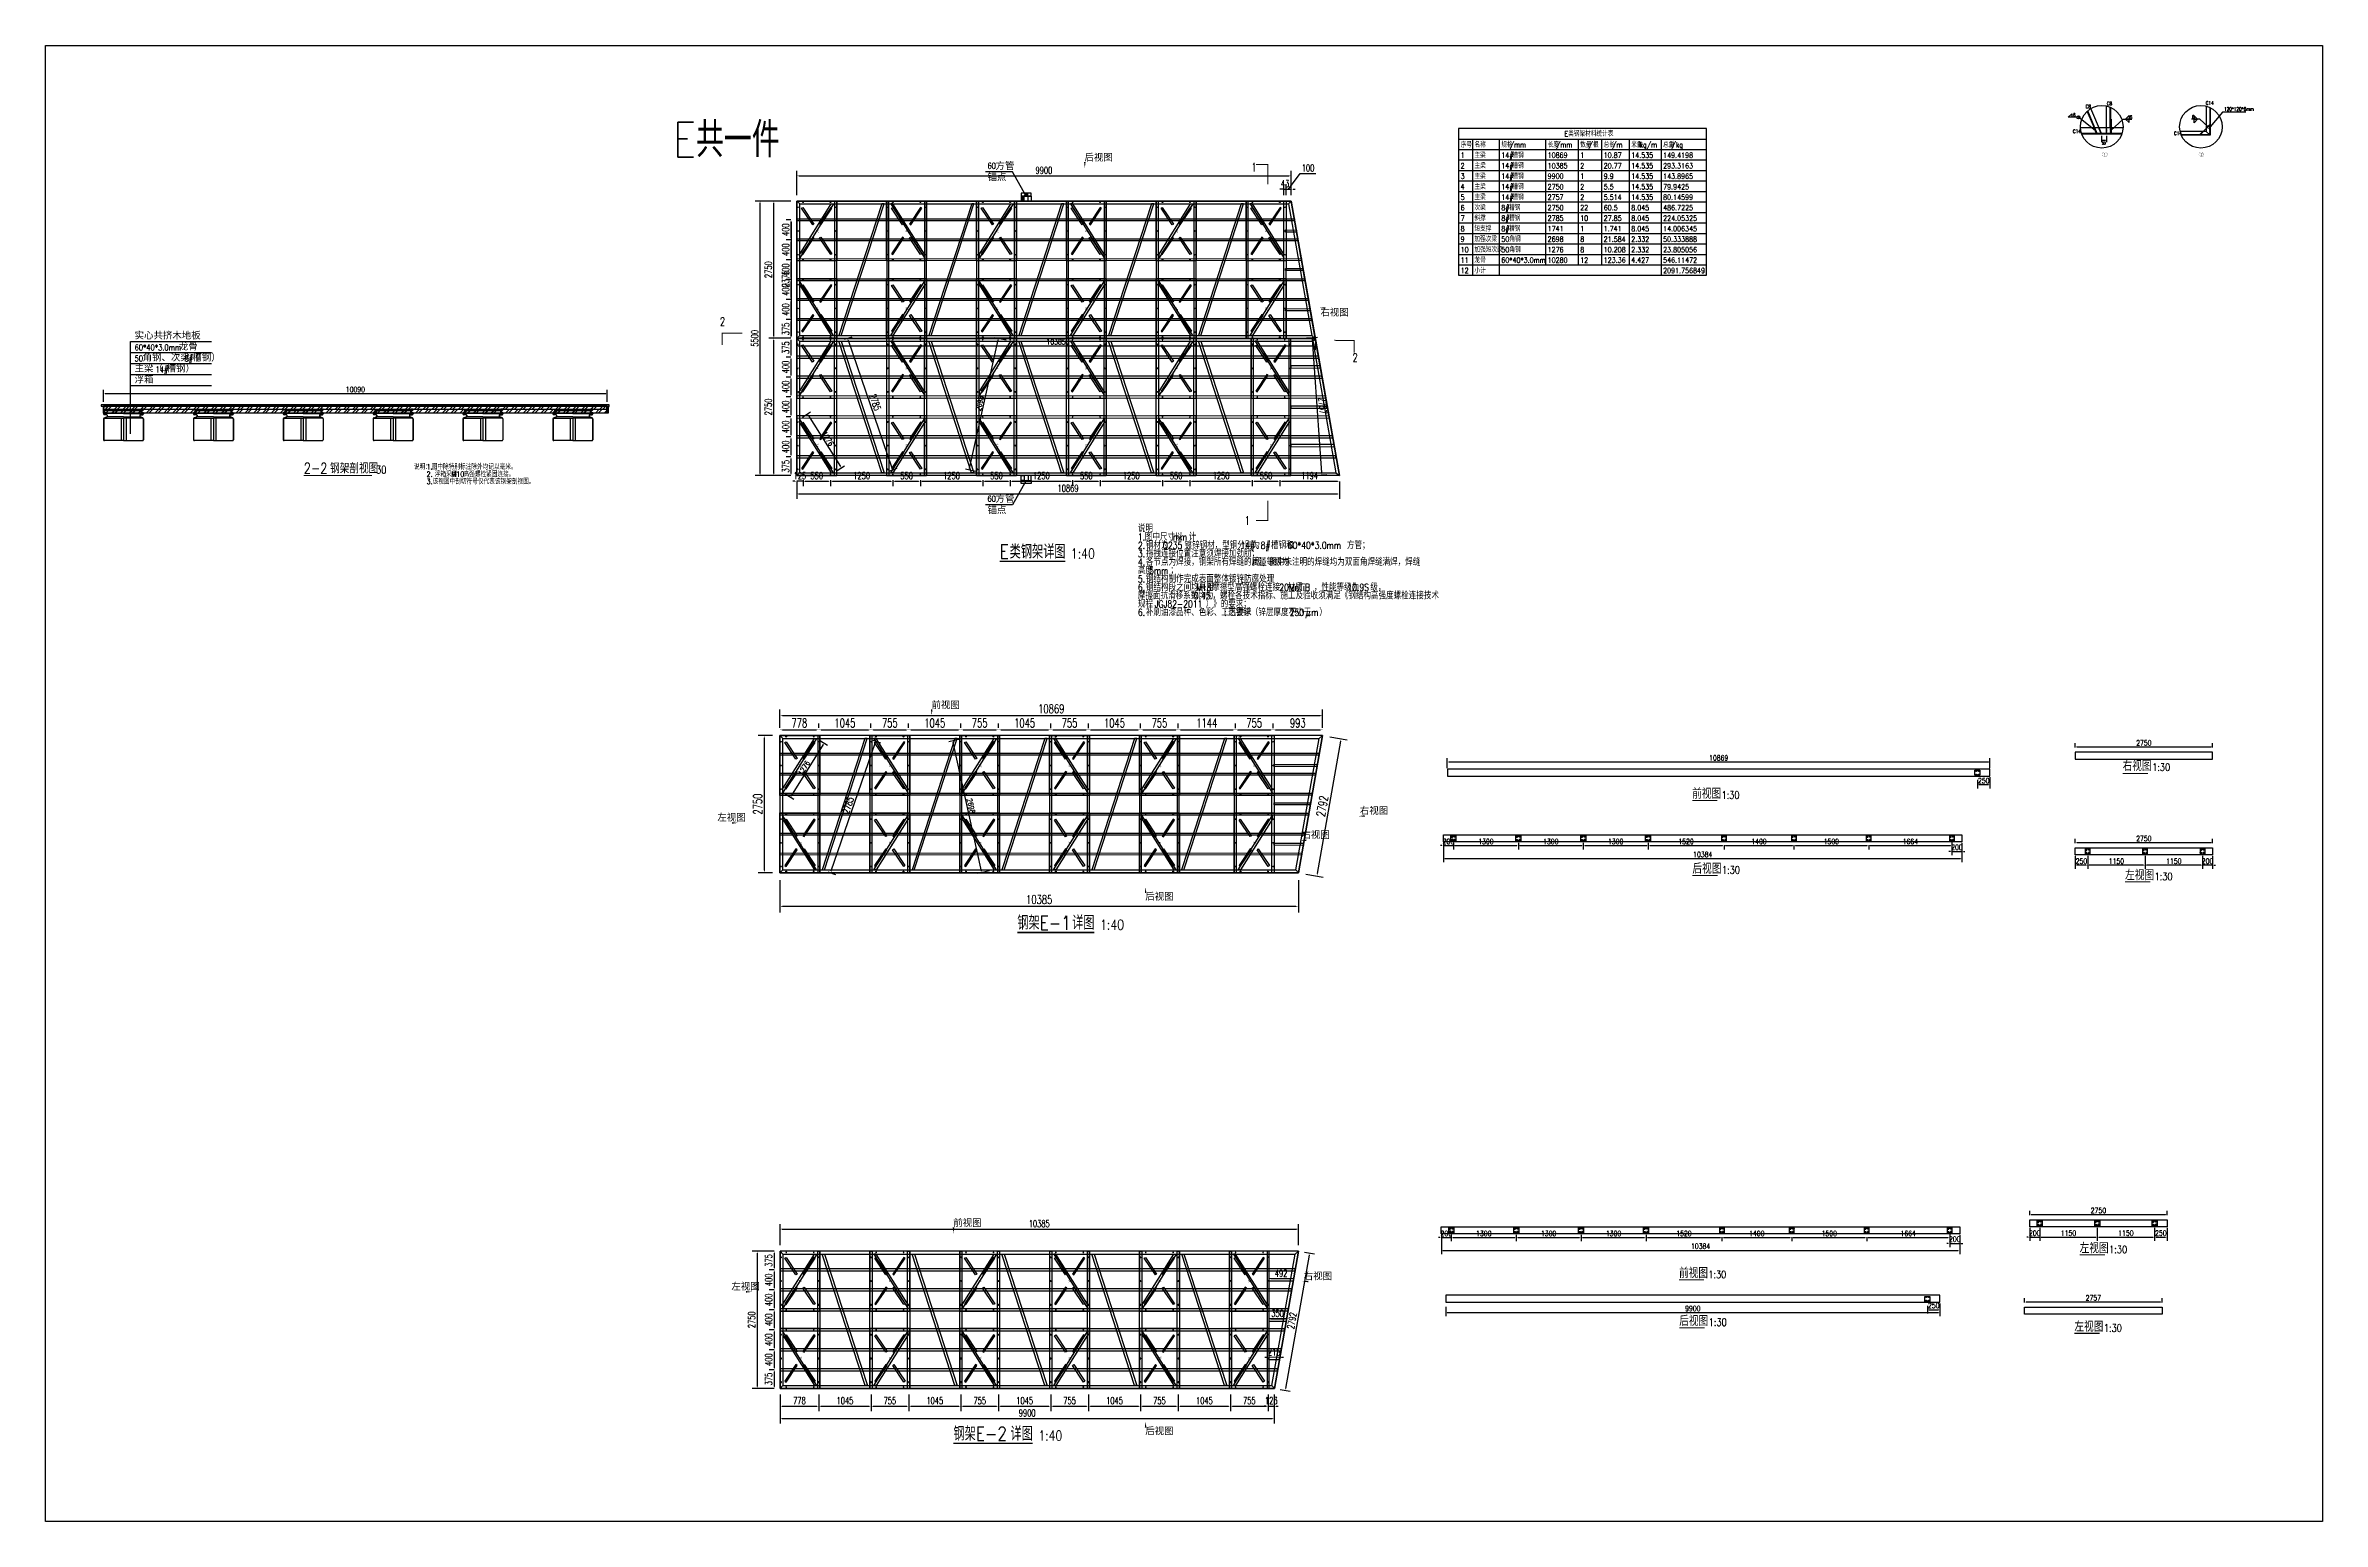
# Model space of a CAD drawing. Header units: millimetres. Extents: x -1471591 to 944464, y -468930 to 547002.
# Drawn here: x -994044 to -948436, y -41127 to -11562 of the extents above; entities that cross this region are included whole.
import ezdxf

# ---------------------------------------------------------------- set-up
doc = ezdxf.new("R2010")
doc.units = ezdxf.units.MM
doc.header["$LTSCALE"] = 10
doc.header["$PDMODE"] = 35
doc.linetypes.add('HIDDEN', pattern=[0.375, 0.25, -0.125])
for name, color, linetype in [('DIM_LEAD', 3, 'Continuous'), ('DIM_SYMB', 3, 'Continuous'), ('PUB_TAB', 7, 'Continuous'), ('PUB_TEXT', 7, 'Continuous'), ('W-FLOAT_BOWL浮筒', 253, 'Continuous'), ('W-STEEL_FRAME钢架', 3, 'Continuous'), ('W-STEEL_KEEL钢龙骨', 5, 'Continuous'), ('W-WOOD_FLOOR木地板', 30, 'Continuous'), ('中实线', 1, 'Continuous')]:
    doc.layers.add(name, color=color, linetype=linetype)
doc.styles.add('_TCH_DIM', font='SIMPLEX.shx', dxfattribs={"bigfont": 'hztxt.shx'})
doc.styles.add('_TCH_LABEL', font='COMPLEX', dxfattribs={"bigfont": 'GBCBIG'})
doc.styles.get("Standard").update_dxf_attribs({"font": 'simplex.shx', "width": 0.8, "bigfont": 'hztxt.shx'})
doc.styles.add('STANDARD_T3', font='simplex.shx', dxfattribs={"width": 0.7, "bigfont": 'hztxt.shx'})
doc.styles.add('图框', font='')
doc.styles.add('标注', font='txt2.shx', dxfattribs={"width": 0.75, "bigfont": 'hhztxt.shx'})
doc.styles.add('黑体', font='simhei.ttf', dxfattribs={"width": 0.8})
doc.styles.get('图框').set_extended_font_data('SimSun')
doc.dimstyles.new('0.5-40', dxfattribs={"dimscale": 40, "dimtxt": 2.5, "dimasz": 1.5, "dimexe": 2, "dimexo": 1, "dimgap": 0.2, "dimtad": 1, "dimdec": 1, "dimlfac": 0.5, "dimdsep": 46, "dimtxsty": '标注', "dimcen": 1, "dimclrd": 256, "dimclre": 256, "dimclrt": 256, "dimadec": 0, "dimazin": 2, "dimtfac": 1, "dimtdec": 1, "dimtofl": 0, "dimtmove": 2, "dimatfit": 3, "dimfxl": 0, "dimtolj": 1, "dimtzin": 0, "dimarcsym": 0})
doc.dimstyles.new('W&&10', dxfattribs={"dimtxt": 35, "dimasz": 10, "dimexe": 25, "dimexo": 30, "dimgap": 10, "dimtad": 1, "dimdec": 0, "dimzin": 0, "dimdsep": 46, "dimtxsty": 'STANDARD_T3', "dimcen": 0.09, "dimclrd": 1, "dimclre": 1, "dimclrt": 7, "dimazin": 2, "dimtfac": 1, "dimtdec": 0, "dimtix": 1, "dimtmove": 1, "dimatfit": 3, "dimfxl": 0, "dimtolj": 1, "dimtzin": 0, "dimarcsym": 0})
doc.dimstyles.new('W&&15', dxfattribs={"dimtxt": 52.5, "dimasz": 15, "dimexe": 37.5, "dimexo": 45, "dimgap": 15, "dimtad": 1, "dimdec": 0, "dimzin": 0, "dimdsep": 46, "dimtxsty": 'STANDARD_T3', "dimcen": 0.09, "dimclrd": 1, "dimclre": 1, "dimclrt": 7, "dimazin": 2, "dimtfac": 1, "dimtdec": 0, "dimtix": 1, "dimtmove": 2, "dimatfit": 3, "dimfxl": 0, "dimtolj": 1, "dimtzin": 0, "dimarcsym": 0})
doc.dimstyles.new('W&&30', dxfattribs={"dimtxt": 105, "dimasz": 30, "dimexe": 75, "dimexo": 90, "dimgap": 30, "dimtad": 1, "dimdec": 0, "dimzin": 0, "dimdsep": 46, "dimtxsty": 'STANDARD_T3', "dimcen": 0.09, "dimclrd": 1, "dimclre": 1, "dimclrt": 7, "dimazin": 2, "dimtfac": 1, "dimtdec": 0, "dimtix": 1, "dimtmove": 2, "dimatfit": 3, "dimfxl": 0, "dimtolj": 1, "dimtzin": 0, "dimarcsym": 0})
doc.dimstyles.new('W&&40', dxfattribs={"dimtxt": 140, "dimasz": 40, "dimexe": 100, "dimexo": 120, "dimgap": 40, "dimtad": 1, "dimdec": 0, "dimzin": 0, "dimdsep": 46, "dimtxsty": 'STANDARD_T3', "dimcen": 0.09, "dimclrd": 1, "dimclre": 1, "dimclrt": 7, "dimazin": 2, "dimtfac": 1, "dimtdec": 0, "dimtix": 1, "dimtmove": 2, "dimatfit": 3, "dimfxl": 0, "dimtolj": 1, "dimtzin": 0, "dimarcsym": 0})
doc.dimstyles.new('W&&50', dxfattribs={"dimtxt": 175, "dimasz": 50, "dimexe": 125, "dimexo": 150, "dimgap": 50, "dimtad": 1, "dimdec": 0, "dimzin": 0, "dimdsep": 46, "dimtxsty": 'STANDARD_T3', "dimcen": 0.09, "dimclrd": 1, "dimclre": 1, "dimclrt": 7, "dimazin": 2, "dimtfac": 1, "dimtdec": 0, "dimtix": 1, "dimtmove": 2, "dimatfit": 3, "dimfxl": 0, "dimtolj": 1, "dimtzin": 0, "dimarcsym": 0})
pattern_1 = [(360, (-963241.1123, -10414.571), (2e-08, 6.35), [])]

# ---------------------------------------------------------------- blocks, each defined once
blk = doc.blocks.new('*D1575')
at = {"color": 1, "lineweight": -2, "transparency": 16777216}
for p, q in [((-969279, -14439), (-969319, -14439)), ((-969239, -14558), (-969239, -14339)), ((-969239, -14439), (-969196, -14439)), ((-969196, -14558), (-969196, -14339)), ((-969156, -14439), (-969116, -14439))]:
    blk.add_line(p, q, dxfattribs=at)
at = {"color": 1, "transparency": 16777216}
for points in [[(-969279, -14432), (-969279, -14446), (-969239, -14439)], [(-969156, -14432), (-969156, -14446), (-969196, -14439)]]:
    blk.add_solid(points, dxfattribs=at)
at = {"layer": 'Defpoints', "color": 0, "transparency": 16777216}
for p in [(-969196, -14439), (-969239, -14678), (-969196, -14678)]:
    blk.add_point(p, dxfattribs=at)
at = {"color": 7, "transparency": 16777216, "insert": (-969217, -14329), "char_height": 140, "attachment_point": 5, "rotation": 359.999, "style": 'STANDARD_T3'}
blk.add_mtext('\\A1;43', dxfattribs=at)
blk = doc.blocks.new('*D1576')
at = {"color": 1, "lineweight": -2, "transparency": 16777216}
for p, q in [((-969146, -14439), (-968911, -14123)), ((-968911, -14123), (-968598, -14123)), ((-969236, -14439), (-969276, -14439)), ((-969196, -14558), (-969196, -14339)), ((-969196, -14439), (-969096, -14439)), ((-969196, -14439), (-969096, -14439)), ((-969096, -14558), (-969096, -14339)), ((-969056, -14439), (-969016, -14439))]:
    blk.add_line(p, q, dxfattribs=at)
at = {"color": 1, "transparency": 16777216}
for points in [[(-969236, -14432), (-969236, -14446), (-969196, -14439)], [(-969056, -14432), (-969056, -14446), (-969096, -14439)]]:
    blk.add_solid(points, dxfattribs=at)
at = {"layer": 'Defpoints', "color": 0, "transparency": 16777216}
for p in [(-969096, -14439), (-969196, -14678), (-969096, -14678)]:
    blk.add_point(p, dxfattribs=at)
at = {"color": 7, "transparency": 16777216, "insert": (-968755, -14013), "char_height": 140, "attachment_point": 5, "rotation": 359.999, "style": 'STANDARD_T3'}
blk.add_mtext('\\A1;100', dxfattribs=at)
blk = doc.blocks.new('*D1577')
at = {"color": 1, "lineweight": -2, "transparency": 16777216}
for p, q in [((-978037, -17446), (-977886, -17395)), ((-977967, -17465), (-977090, -20023)), ((-977134, -20080), (-976982, -20029))]:
    blk.add_line(p, q, dxfattribs=at)
at = {"color": 1, "transparency": 16777216}
for points in [[(-977961, -17463), (-977974, -17467), (-977980, -17427)], [(-977083, -20021), (-977096, -20025), (-977077, -20061)]]:
    blk.add_solid(points, dxfattribs=at)
at = {"layer": 'Defpoints', "color": 0, "transparency": 16777216}
for p in [(-978151, -17485), (-977077, -20061), (-977247, -20119)]:
    blk.add_point(p, dxfattribs=at)
at = {"color": 7, "transparency": 16777216, "insert": (-977425, -18708), "char_height": 140, "attachment_point": 5, "rotation": 288.9323, "style": 'STANDARD_T3'}
blk.add_mtext('\\A1;2785', dxfattribs=at)
blk = doc.blocks.new('*D1578')
at = {"color": 1, "lineweight": -2, "transparency": 16777216}
for p, q in [((-978996, -14557), (-978996, -14072)), ((-969096, -14558), (-969096, -14072)), ((-978956, -14172), (-969136, -14172))]:
    blk.add_line(p, q, dxfattribs=at)
at = {"color": 1, "transparency": 16777216}
for points in [[(-978956, -14165), (-978956, -14178), (-978996, -14172)], [(-969136, -14165), (-969136, -14179), (-969096, -14172)]]:
    blk.add_solid(points, dxfattribs=at)
at = {"layer": 'Defpoints', "color": 0, "transparency": 16777216}
for p in [(-969096, -14172), (-978996, -14677), (-969096, -14678)]:
    blk.add_point(p, dxfattribs=at)
at = {"color": 7, "transparency": 16777216, "insert": (-974046, -14062), "char_height": 140, "attachment_point": 5, "rotation": 359.999, "style": 'STANDARD_T3'}
blk.add_mtext('\\A1;9900', dxfattribs=at)
blk = doc.blocks.new('*D1579')
at = {"color": 1, "lineweight": -2, "transparency": 16777216}
for p, q in [((-968786, -17419), (-968567, -17404)), ((-968480, -20121), (-968664, -17451)), ((-968596, -20169), (-968377, -20154))]:
    blk.add_line(p, q, dxfattribs=at)
at = {"color": 1, "transparency": 16777216}
for points in [[(-968657, -17450), (-968671, -17451), (-968667, -17411)], [(-968473, -20121), (-968486, -20122), (-968477, -20161)]]:
    blk.add_solid(points, dxfattribs=at)
at = {"layer": 'Defpoints', "color": 0, "transparency": 16777216}
for p in [(-968906, -17428), (-968667, -17411), (-968716, -20178)]:
    blk.add_point(p, dxfattribs=at)
at = {"color": 7, "transparency": 16777216, "insert": (-968462, -18778), "char_height": 140, "attachment_point": 5, "rotation": 273.9503, "style": 'STANDARD_T3'}
blk.add_mtext('\\A1;2757', dxfattribs=at)
blk = doc.blocks.new('*D1580')
at = {"color": 1, "lineweight": -2, "transparency": 16777216}
for p, q in [((-979116, -19802), (-979211, -19802)), ((-979111, -20137), (-979111, -19842)), ((-979116, -20177), (-979211, -20177))]:
    blk.add_line(p, q, dxfattribs=at)
at = {"color": 1, "transparency": 16777216}
for points in [[(-979118, -19842), (-979105, -19842), (-979111, -19802)], [(-979118, -20137), (-979105, -20137), (-979111, -20177)]]:
    blk.add_solid(points, dxfattribs=at)
at = {"layer": 'Defpoints', "color": 0, "transparency": 16777216}
for p in [(-979111, -19802), (-978996, -19802), (-978996, -20177)]:
    blk.add_point(p, dxfattribs=at)
at = {"color": 7, "transparency": 16777216, "insert": (-979221, -19990), "char_height": 140, "attachment_point": 5, "rotation": 89.999, "style": 'STANDARD_T3'}
blk.add_mtext('\\A1;375', dxfattribs=at)
blk = doc.blocks.new('*D1581')
at = {"color": 1, "lineweight": -2, "transparency": 16777216}
for p, q in [((-979116, -19402), (-979211, -19402)), ((-979111, -19762), (-979111, -19442)), ((-979116, -19802), (-979211, -19802))]:
    blk.add_line(p, q, dxfattribs=at)
at = {"color": 1, "transparency": 16777216}
for points in [[(-979118, -19442), (-979105, -19442), (-979111, -19402)], [(-979118, -19762), (-979105, -19762), (-979111, -19802)]]:
    blk.add_solid(points, dxfattribs=at)
at = {"layer": 'Defpoints', "color": 0, "transparency": 16777216}
for p in [(-979111, -19402), (-978996, -19402), (-978996, -19802)]:
    blk.add_point(p, dxfattribs=at)
at = {"color": 7, "transparency": 16777216, "insert": (-979221, -19602), "char_height": 140, "attachment_point": 5, "rotation": 89.999, "style": 'STANDARD_T3'}
blk.add_mtext('\\A1;400', dxfattribs=at)
blk = doc.blocks.new('*D1582')
at = {"color": 1, "lineweight": -2, "transparency": 16777216}
for p, q in [((-979116, -19002), (-979211, -19002)), ((-979111, -19362), (-979111, -19042)), ((-979116, -19402), (-979211, -19402))]:
    blk.add_line(p, q, dxfattribs=at)
at = {"color": 1, "transparency": 16777216}
for points in [[(-979118, -19042), (-979105, -19042), (-979111, -19002)], [(-979118, -19362), (-979105, -19362), (-979111, -19402)]]:
    blk.add_solid(points, dxfattribs=at)
at = {"layer": 'Defpoints', "color": 0, "transparency": 16777216}
for p in [(-979111, -19002), (-978996, -19002), (-978996, -19402)]:
    blk.add_point(p, dxfattribs=at)
at = {"color": 7, "transparency": 16777216, "insert": (-979221, -19202), "char_height": 140, "attachment_point": 5, "rotation": 89.999, "style": 'STANDARD_T3'}
blk.add_mtext('\\A1;400', dxfattribs=at)
blk = doc.blocks.new('*D1583')
at = {"color": 1, "lineweight": -2, "transparency": 16777216}
for p, q in [((-979116, -18602), (-979211, -18602)), ((-979111, -18962), (-979111, -18642)), ((-979116, -19002), (-979211, -19002))]:
    blk.add_line(p, q, dxfattribs=at)
at = {"color": 1, "transparency": 16777216}
for points in [[(-979118, -18642), (-979105, -18642), (-979111, -18602)], [(-979118, -18962), (-979105, -18962), (-979111, -19002)]]:
    blk.add_solid(points, dxfattribs=at)
at = {"layer": 'Defpoints', "color": 0, "transparency": 16777216}
for p in [(-979111, -18602), (-978996, -18602), (-978996, -19002)]:
    blk.add_point(p, dxfattribs=at)
at = {"color": 7, "transparency": 16777216, "insert": (-979221, -18802), "char_height": 140, "attachment_point": 5, "rotation": 89.999, "style": 'STANDARD_T3'}
blk.add_mtext('\\A1;400', dxfattribs=at)
blk = doc.blocks.new('*D1584')
at = {"color": 1, "lineweight": -2, "transparency": 16777216}
for p, q in [((-979116, -18202), (-979211, -18202)), ((-979111, -18562), (-979111, -18242)), ((-979116, -18602), (-979211, -18602))]:
    blk.add_line(p, q, dxfattribs=at)
at = {"color": 1, "transparency": 16777216}
for points in [[(-979118, -18242), (-979105, -18242), (-979111, -18202)], [(-979118, -18562), (-979105, -18562), (-979111, -18602)]]:
    blk.add_solid(points, dxfattribs=at)
at = {"layer": 'Defpoints', "color": 0, "transparency": 16777216}
for p in [(-979111, -18202), (-978996, -18202), (-978996, -18602)]:
    blk.add_point(p, dxfattribs=at)
at = {"color": 7, "transparency": 16777216, "insert": (-979221, -18402), "char_height": 140, "attachment_point": 5, "rotation": 89.999, "style": 'STANDARD_T3'}
blk.add_mtext('\\A1;400', dxfattribs=at)
blk = doc.blocks.new('*D1585')
at = {"color": 1, "lineweight": -2, "transparency": 16777216}
for p, q in [((-979116, -17802), (-979211, -17802)), ((-979116, -18202), (-979211, -18202)), ((-979111, -18162), (-979111, -17842))]:
    blk.add_line(p, q, dxfattribs=at)
at = {"color": 1, "transparency": 16777216}
for points in [[(-979118, -17842), (-979105, -17842), (-979111, -17802)], [(-979118, -18162), (-979105, -18162), (-979111, -18202)]]:
    blk.add_solid(points, dxfattribs=at)
at = {"layer": 'Defpoints', "color": 0, "transparency": 16777216}
for p in [(-979111, -17802), (-978996, -17802), (-978996, -18202)]:
    blk.add_point(p, dxfattribs=at)
at = {"color": 7, "transparency": 16777216, "insert": (-979221, -18002), "char_height": 140, "attachment_point": 5, "rotation": 89.999, "style": 'STANDARD_T3'}
blk.add_mtext('\\A1;400', dxfattribs=at)
blk = doc.blocks.new('*D1586')
at = {"color": 1, "lineweight": -2, "transparency": 16777216}
for p, q in [((-979116, -17427), (-979211, -17427)), ((-979111, -17762), (-979111, -17467)), ((-979116, -17802), (-979211, -17802))]:
    blk.add_line(p, q, dxfattribs=at)
at = {"color": 1, "transparency": 16777216}
for points in [[(-979118, -17467), (-979105, -17467), (-979111, -17427)], [(-979118, -17762), (-979105, -17762), (-979111, -17802)]]:
    blk.add_solid(points, dxfattribs=at)
at = {"layer": 'Defpoints', "color": 0, "transparency": 16777216}
for p in [(-979111, -17427), (-978996, -17427), (-978996, -17802)]:
    blk.add_point(p, dxfattribs=at)
at = {"color": 7, "transparency": 16777216, "insert": (-979221, -17615), "char_height": 140, "attachment_point": 5, "rotation": 89.999, "style": 'STANDARD_T3'}
blk.add_mtext('\\A1;375', dxfattribs=at)
blk = doc.blocks.new('*D1587')
at = {"color": 1, "lineweight": -2, "transparency": 16777216}
for p, q in [((-979116, -17052), (-979211, -17052)), ((-979111, -17387), (-979111, -17092)), ((-979116, -17427), (-979211, -17427))]:
    blk.add_line(p, q, dxfattribs=at)
at = {"color": 1, "transparency": 16777216}
for points in [[(-979118, -17092), (-979105, -17092), (-979111, -17052)], [(-979118, -17387), (-979105, -17387), (-979111, -17427)]]:
    blk.add_solid(points, dxfattribs=at)
at = {"layer": 'Defpoints', "color": 0, "transparency": 16777216}
for p in [(-979111, -17052), (-978996, -17052), (-978996, -17427)]:
    blk.add_point(p, dxfattribs=at)
at = {"color": 7, "transparency": 16777216, "insert": (-979221, -17240), "char_height": 140, "attachment_point": 5, "rotation": 89.999, "style": 'STANDARD_T3'}
blk.add_mtext('\\A1;375', dxfattribs=at)
blk = doc.blocks.new('*D1588')
at = {"color": 1, "lineweight": -2, "transparency": 16777216}
for p, q in [((-979116, -16652), (-979211, -16652)), ((-979111, -17012), (-979111, -16692)), ((-979116, -17052), (-979211, -17052))]:
    blk.add_line(p, q, dxfattribs=at)
at = {"color": 1, "transparency": 16777216}
for points in [[(-979118, -16692), (-979105, -16692), (-979111, -16652)], [(-979118, -17012), (-979105, -17012), (-979111, -17052)]]:
    blk.add_solid(points, dxfattribs=at)
at = {"layer": 'Defpoints', "color": 0, "transparency": 16777216}
for p in [(-979111, -16652), (-978996, -16652), (-978996, -17052)]:
    blk.add_point(p, dxfattribs=at)
at = {"color": 7, "transparency": 16777216, "insert": (-979221, -16852), "char_height": 140, "attachment_point": 5, "rotation": 89.999, "style": 'STANDARD_T3'}
blk.add_mtext('\\A1;400', dxfattribs=at)
blk = doc.blocks.new('*D1589')
at = {"color": 1, "lineweight": -2, "transparency": 16777216}
for p, q in [((-979116, -16252), (-979211, -16252)), ((-979111, -16612), (-979111, -16292)), ((-979116, -16652), (-979211, -16652))]:
    blk.add_line(p, q, dxfattribs=at)
at = {"color": 1, "transparency": 16777216}
for points in [[(-979118, -16292), (-979105, -16292), (-979111, -16252)], [(-979118, -16612), (-979105, -16612), (-979111, -16652)]]:
    blk.add_solid(points, dxfattribs=at)
at = {"layer": 'Defpoints', "color": 0, "transparency": 16777216}
for p in [(-979111, -16252), (-978996, -16252), (-978996, -16652)]:
    blk.add_point(p, dxfattribs=at)
at = {"color": 7, "transparency": 16777216, "insert": (-979221, -16452), "char_height": 140, "attachment_point": 5, "rotation": 89.999, "style": 'STANDARD_T3'}
blk.add_mtext('\\A1;400', dxfattribs=at)
blk = doc.blocks.new('*D1590')
at = {"color": 1, "lineweight": -2, "transparency": 16777216}
for p, q in [((-979116, -15852), (-979211, -15852)), ((-979111, -16212), (-979111, -15892)), ((-979116, -16252), (-979211, -16252))]:
    blk.add_line(p, q, dxfattribs=at)
at = {"color": 1, "transparency": 16777216}
for points in [[(-979118, -15892), (-979105, -15892), (-979111, -15852)], [(-979118, -16212), (-979105, -16212), (-979111, -16252)]]:
    blk.add_solid(points, dxfattribs=at)
at = {"layer": 'Defpoints', "color": 0, "transparency": 16777216}
for p in [(-979111, -15852), (-978996, -15852), (-978996, -16252)]:
    blk.add_point(p, dxfattribs=at)
at = {"color": 7, "transparency": 16777216, "insert": (-979221, -16052), "char_height": 140, "attachment_point": 5, "rotation": 89.999, "style": 'STANDARD_T3'}
blk.add_mtext('\\A1;400', dxfattribs=at)
blk = doc.blocks.new('*D1591')
at = {"color": 1, "lineweight": -2, "transparency": 16777216}
for p, q in [((-979116, -15452), (-979211, -15452)), ((-979111, -15812), (-979111, -15492)), ((-979116, -15852), (-979211, -15852))]:
    blk.add_line(p, q, dxfattribs=at)
at = {"color": 1, "transparency": 16777216}
for points in [[(-979118, -15492), (-979105, -15492), (-979111, -15452)], [(-979118, -15812), (-979105, -15812), (-979111, -15852)]]:
    blk.add_solid(points, dxfattribs=at)
at = {"layer": 'Defpoints', "color": 0, "transparency": 16777216}
for p in [(-979111, -15452), (-978996, -15452), (-978996, -15852)]:
    blk.add_point(p, dxfattribs=at)
at = {"color": 7, "transparency": 16777216, "insert": (-979221, -15652), "char_height": 140, "attachment_point": 5, "rotation": 89.999, "style": 'STANDARD_T3'}
blk.add_mtext('\\A1;400', dxfattribs=at)
blk = doc.blocks.new('*D1592')
at = {"color": 1, "lineweight": -2, "transparency": 16777216}
for p, q in [((-979116, -15052), (-979211, -15052)), ((-979116, -15452), (-979211, -15452)), ((-979111, -15412), (-979111, -15092))]:
    blk.add_line(p, q, dxfattribs=at)
at = {"color": 1, "transparency": 16777216}
for points in [[(-979118, -15092), (-979105, -15092), (-979111, -15052)], [(-979118, -15412), (-979105, -15412), (-979111, -15452)]]:
    blk.add_solid(points, dxfattribs=at)
at = {"layer": 'Defpoints', "color": 0, "transparency": 16777216}
for p in [(-979111, -15052), (-978996, -15052), (-978996, -15452)]:
    blk.add_point(p, dxfattribs=at)
at = {"color": 7, "transparency": 16777216, "insert": (-979221, -15252), "char_height": 140, "attachment_point": 5, "rotation": 89.999, "style": 'STANDARD_T3'}
blk.add_mtext('\\A1;400', dxfattribs=at)
blk = doc.blocks.new('*D1593')
at = {"color": 1, "lineweight": -2, "transparency": 16777216}
for p, q in [((-979116, -15052), (-979211, -15052)), ((-979111, -15092), (-979111, -17387)), ((-979116, -17427), (-979211, -17427))]:
    blk.add_line(p, q, dxfattribs=at)
at = {"color": 1, "transparency": 16777216}
for points in [[(-979118, -15092), (-979105, -15092), (-979111, -15052)], [(-979118, -17387), (-979105, -17387), (-979111, -17427)]]:
    blk.add_solid(points, dxfattribs=at)
at = {"layer": 'Defpoints', "color": 0, "transparency": 16777216}
for p in [(-978996, -15052), (-979111, -17427), (-978996, -17427)]:
    blk.add_point(p, dxfattribs=at)
at = {"color": 7, "transparency": 16777216, "insert": (-979221, -16240), "char_height": 140, "attachment_point": 5, "rotation": 89.999, "style": 'STANDARD_T3'}
blk.add_mtext('\\A1;2375', dxfattribs=at)
blk = doc.blocks.new('*D1594')
at = {"color": 1, "lineweight": -2, "transparency": 16777216}
for p, q in [((-979116, -17427), (-979554, -17427)), ((-979454, -20137), (-979454, -17467)), ((-979116, -20177), (-979554, -20177))]:
    blk.add_line(p, q, dxfattribs=at)
at = {"color": 1, "transparency": 16777216}
for points in [[(-979461, -17467), (-979448, -17467), (-979454, -17427)], [(-979461, -20137), (-979448, -20137), (-979454, -20177)]]:
    blk.add_solid(points, dxfattribs=at)
at = {"layer": 'Defpoints', "color": 0, "transparency": 16777216}
for p in [(-979454, -17427), (-978996, -17427), (-978996, -20177)]:
    blk.add_point(p, dxfattribs=at)
at = {"color": 7, "transparency": 16777216, "insert": (-979564, -18802), "char_height": 140, "attachment_point": 5, "rotation": 89.999, "style": 'STANDARD_T3'}
blk.add_mtext('\\A1;2750', dxfattribs=at)
blk = doc.blocks.new('*D1595')
at = {"color": 1, "lineweight": -2, "transparency": 16777216}
for p, q in [((-979116, -14677), (-979554, -14677)), ((-979454, -17387), (-979454, -14717)), ((-979116, -17427), (-979554, -17427))]:
    blk.add_line(p, q, dxfattribs=at)
at = {"color": 1, "transparency": 16777216}
for points in [[(-979461, -14717), (-979447, -14717), (-979454, -14677)], [(-979461, -17387), (-979448, -17387), (-979454, -17427)]]:
    blk.add_solid(points, dxfattribs=at)
at = {"layer": 'Defpoints', "color": 0, "transparency": 16777216}
for p in [(-979454, -14677), (-978996, -14677), (-978996, -17427)]:
    blk.add_point(p, dxfattribs=at)
at = {"color": 7, "transparency": 16777216, "insert": (-979564, -16052), "char_height": 140, "attachment_point": 5, "rotation": 89.999, "style": 'STANDARD_T3'}
blk.add_mtext('\\A1;2750', dxfattribs=at)
blk = doc.blocks.new('*D1596')
at = {"color": 1, "lineweight": -2, "transparency": 16777216}
for p, q in [((-979116, -14677), (-979832, -14677)), ((-979732, -20137), (-979732, -14717)), ((-979116, -20177), (-979832, -20177))]:
    blk.add_line(p, q, dxfattribs=at)
at = {"color": 1, "transparency": 16777216}
for points in [[(-979739, -14717), (-979725, -14717), (-979732, -14677)], [(-979739, -20137), (-979726, -20137), (-979732, -20177)]]:
    blk.add_solid(points, dxfattribs=at)
at = {"layer": 'Defpoints', "color": 0, "transparency": 16777216}
for p in [(-979732, -14677), (-978996, -14677), (-978996, -20177)]:
    blk.add_point(p, dxfattribs=at)
at = {"color": 7, "transparency": 16777216, "insert": (-979842, -17427), "char_height": 140, "attachment_point": 5, "rotation": 89.999, "style": 'STANDARD_T3'}
blk.add_mtext('\\A1;5500', dxfattribs=at)
blk = doc.blocks.new('*D1597')
at = {"color": 1, "lineweight": -2, "transparency": 16777216}
for p, q in [((-978862, -18990), (-978719, -18901)), ((-978767, -18966), (-978122, -19997)), ((-978185, -20072), (-978043, -19983))]:
    blk.add_line(p, q, dxfattribs=at)
at = {"color": 1, "transparency": 16777216}
for points in [[(-978763, -18963), (-978771, -18969), (-978783, -18941)], [(-978118, -19994), (-978127, -20000), (-978106, -20023)]]:
    blk.add_solid(points, dxfattribs=at)
at = {"layer": 'Defpoints', "color": 0, "transparency": 16777216}
for p in [(-978938, -19038), (-978106, -20023), (-978262, -20120)]:
    blk.add_point(p, dxfattribs=at)
at = {"color": 7, "transparency": 16777216, "insert": (-978375, -19438), "char_height": 105, "attachment_point": 5, "rotation": 302.006, "style": 'STANDARD_T3'}
blk.add_mtext('\\A1;1276', dxfattribs=at)
blk = doc.blocks.new('*D1598')
at = {"color": 1, "lineweight": -2, "transparency": 16777216}
for p, q in [((-975535, -20036), (-974965, -17460)), ((-974801, -17466), (-975032, -17415)), ((-975383, -20100), (-975614, -20049))]:
    blk.add_line(p, q, dxfattribs=at)
at = {"color": 1, "transparency": 16777216}
for points in [[(-974970, -17459), (-974960, -17462), (-974959, -17431)], [(-975539, -20035), (-975530, -20037), (-975541, -20065)]]:
    blk.add_solid(points, dxfattribs=at)
at = {"layer": 'Defpoints', "color": 0, "transparency": 16777216}
for p in [(-974959, -17431), (-974713, -17485), (-975295, -20119)]:
    blk.add_point(p, dxfattribs=at)
at = {"color": 7, "transparency": 16777216, "insert": (-975330, -18730), "char_height": 105, "attachment_point": 5, "rotation": 77.5296, "style": 'STANDARD_T3'}
blk.add_mtext('\\A1;2698', dxfattribs=at)
blk = doc.blocks.new('*D1333')
at = {"color": 1, "lineweight": -2, "transparency": 16777216}
for p, q in [((-978996, -17517), (-978996, -17655)), ((-978966, -17580), (-968641, -17580)), ((-968611, -17518), (-968611, -17655))]:
    blk.add_line(p, q, dxfattribs=at)
at = {"color": 1, "transparency": 16777216}
for points in [[(-978966, -17575), (-978966, -17585), (-978996, -17580)], [(-968641, -17575), (-968641, -17585), (-968611, -17580)]]:
    blk.add_solid(points, dxfattribs=at)
at = {"layer": 'Defpoints', "color": 0, "transparency": 16777216}
for p in [(-978996, -17427), (-968611, -17428), (-968611, -17580)]:
    blk.add_point(p, dxfattribs=at)
at = {"color": 7, "transparency": 16777216, "insert": (-973803, -17498), "char_height": 105, "attachment_point": 5, "rotation": 359.999, "style": 'STANDARD_T3'}
blk.add_mtext('\\A1;10385', dxfattribs=at)
blk = doc.blocks.new('*U267')
at = {"layer": 'W-FLOAT_BOWL浮筒'}
for p, q in [((-400, 275), (-400, 260)), ((0, 275), (-400, 275)), ((-400, 164), (-400, -256)), ((-396, 165), (-396, -256)), ((-391, 176), (0, 176)), ((-387, 183), (-335, 201)), ((0, 271), (-386, 271)), ((-338, 249), (-386, 249)), ((-386, 179), (-334, 197)), ((-338, 245), (-385, 245)), ((-330, 237), (-330, 208)), ((-326, 237), (-326, 208)), ((0, 205), (-326, 205)), ((-50, 176), (-50, -271)), ((0, 275), (400, 275)), ((0, 271), (386, 271)), ((0, 205), (326, 205)), ((391, 176), (0, 176)), ((0, 176), (0, -271)), ((0, 176), (0, -271)), ((50, 176), (50, -271)), ((326, 237), (326, 208)), ((330, 237), (330, 208)), ((386, 179), (334, 197)), ((387, 183), (335, 201)), ((338, 249), (386, 249)), ((338, 245), (385, 245)), ((396, 165), (396, -256)), ((400, 275), (400, 260)), ((400, 164), (400, -256)), ((0, -271), (-381, -271)), ((0, -275), (-381, -275)), ((0, -271), (381, -271)), ((0, -275), (381, -275))]:
    blk.add_line(p, q, dxfattribs=at)
for points in [[(-400, 275), (-330, 275)], [(-400, 275), (-330, 275)], [(400, 275), (330, 275)], [(400, 275), (330, 275)]]:
    blk.add_lwpolyline(points, dxfattribs=at)
for centre, radius, start, end in [((-385, 260), 15, 180, 270), ((-380, 164), 20, 109.1798, 180), ((-386, 260), 11, 90, 270), ((-381, 165), 15, 109.1798, 180), ((-338, 237), 12, 0, 90), ((-338, 237), 8, 0, 90), ((-338, 208), 8, 289.1798, 0), ((-338, 208), 12, 289.1798, 0), ((338, 237), 12, 90, 180), ((338, 208), 12, 180, 250.8202), ((338, 237), 8, 90, 180), ((338, 208), 8, 180, 250.8202), ((385, 260), 15, 270, 0), ((386, 260), 11, 270, 90), ((381, 165), 15, 0, 70.8202), ((380, 164), 20, 0, 70.8202), ((-381, -256), 19, 180, 270), ((-381, -256), 15, 180, 270), ((381, -256), 15, 270, 0), ((381, -256), 19, 270, 0)]:
    blk.add_arc(centre, radius, start, end, dxfattribs=at)
blk = doc.blocks.new('*U268')
at = {"layer": '中实线', "color": 0, "linetype": 'ByBlock', "lineweight": -2}
for p in [(0, 0), (1800, 0), (3600, 0), (5400, 0), (7200, 0), (9000, 0)]:
    blk.add_blockref('*U267', p, dxfattribs=at)
blk = doc.blocks.new('*D269')
at = {"color": 1, "lineweight": -2, "transparency": 16777216}
for p, q in [((-992882, -18697), (-992882, -18458)), ((-992852, -18533), (-982822, -18533)), ((-982792, -18697), (-982792, -18458))]:
    blk.add_line(p, q, dxfattribs=at)
at = {"color": 1, "transparency": 16777216}
for points in [[(-992852, -18528), (-992852, -18538), (-992882, -18533)], [(-982822, -18528), (-982822, -18538), (-982792, -18533)]]:
    blk.add_solid(points, dxfattribs=at)
at = {"layer": 'Defpoints', "color": 0, "transparency": 16777216}
for p in [(-982792, -18533), (-992882, -18787), (-982792, -18787)]:
    blk.add_point(p, dxfattribs=at)
at = {"color": 7, "transparency": 16777216, "insert": (-987837, -18451), "char_height": 105, "attachment_point": 5, "style": 'STANDARD_T3'}
blk.add_mtext('\\A1;10090', dxfattribs=at)
blk = doc.blocks.new('*D1669')
at = {"color": 1, "lineweight": -2, "transparency": 16777216}
for p, q in [((-965965, -26039), (-965965, -25839)), ((-965935, -25914), (-955126, -25914)), ((-955096, -26039), (-955096, -25839))]:
    blk.add_line(p, q, dxfattribs=at)
at = {"color": 1, "transparency": 16777216}
for points in [[(-965935, -25909), (-965935, -25919), (-965965, -25914)], [(-955126, -25909), (-955126, -25919), (-955096, -25914)]]:
    blk.add_solid(points, dxfattribs=at)
at = {"layer": 'Defpoints', "color": 0, "transparency": 16777216}
for p in [(-955096, -25914), (-965965, -26129), (-955096, -26129)]:
    blk.add_point(p, dxfattribs=at)
at = {"color": 7, "transparency": 16777216, "insert": (-960530, -25832), "char_height": 105, "attachment_point": 5, "style": 'STANDARD_T3'}
blk.add_mtext('\\A1;10869', dxfattribs=at)
blk = doc.blocks.new('*D1346')
at = {"color": 1, "lineweight": -2, "transparency": 16777216}
for p, q in [((-979331, -38582), (-979331, -39167)), ((-969431, -38582), (-969431, -39167)), ((-979291, -39067), (-969471, -39067))]:
    blk.add_line(p, q, dxfattribs=at)
at = {"color": 1, "transparency": 16777216}
for points in [[(-979291, -39061), (-979291, -39074), (-979331, -39067)], [(-969471, -39061), (-969471, -39074), (-969431, -39067)]]:
    blk.add_solid(points, dxfattribs=at)
at = {"layer": 'Defpoints', "color": 0, "transparency": 16777216}
for p in [(-979331, -38462), (-969431, -38462), (-969431, -39067)]:
    blk.add_point(p, dxfattribs=at)
at = {"color": 7, "transparency": 16777216, "insert": (-974381, -38957), "char_height": 140, "attachment_point": 5, "style": 'STANDARD_T3'}
blk.add_mtext('\\A1;9900', dxfattribs=at)
blk = doc.blocks.new('*D1321')
at = {"color": 1, "lineweight": -2, "transparency": 16777216}
for p, q in [((-968734, -35790), (-969205, -38461)), ((-968828, -35733), (-968629, -35768)), ((-969313, -38483), (-969113, -38518))]:
    blk.add_line(p, q, dxfattribs=at)
at = {"color": 1, "transparency": 16777216}
for points in [[(-968741, -35789), (-968728, -35791), (-968727, -35751)], [(-969211, -38460), (-969198, -38462), (-969212, -38500)]]:
    blk.add_solid(points, dxfattribs=at)
at = {"layer": 'Defpoints', "color": 0, "transparency": 16777216}
for p in [(-968947, -35712), (-969431, -38462), (-969212, -38500)]:
    blk.add_point(p, dxfattribs=at)
at = {"color": 7, "transparency": 16777216, "insert": (-969078, -37106), "char_height": 140, "attachment_point": 5, "rotation": 80.0067, "style": 'STANDARD_T3'}
blk.add_mtext('\\A1;2792', dxfattribs=at)
blk = doc.blocks.new('*D424')
at = {"color": 1, "lineweight": -2, "transparency": 16777216}
for p, q in [((-979451, -35712), (-979547, -35712)), ((-979447, -35752), (-979447, -36047)), ((-979451, -36087), (-979547, -36087))]:
    blk.add_line(p, q, dxfattribs=at)
at = {"color": 1, "transparency": 16777216}
for points in [[(-979453, -35752), (-979440, -35752), (-979447, -35712)], [(-979453, -36047), (-979440, -36047), (-979447, -36087)]]:
    blk.add_solid(points, dxfattribs=at)
at = {"layer": 'Defpoints', "color": 0, "transparency": 16777216}
for p in [(-979331, -35712), (-979447, -36087), (-979331, -36087)]:
    blk.add_point(p, dxfattribs=at)
at = {"color": 7, "transparency": 16777216, "insert": (-979557, -35899), "char_height": 140, "attachment_point": 5, "rotation": 90, "style": 'STANDARD_T3'}
blk.add_mtext('\\A1;375', dxfattribs=at)
blk = doc.blocks.new('*D425')
at = {"color": 1, "lineweight": -2, "transparency": 16777216}
for p, q in [((-979451, -36087), (-979547, -36087)), ((-979447, -36127), (-979447, -36447)), ((-979451, -36487), (-979547, -36487))]:
    blk.add_line(p, q, dxfattribs=at)
at = {"color": 1, "transparency": 16777216}
for points in [[(-979453, -36127), (-979440, -36127), (-979447, -36087)], [(-979453, -36447), (-979440, -36447), (-979447, -36487)]]:
    blk.add_solid(points, dxfattribs=at)
at = {"layer": 'Defpoints', "color": 0, "transparency": 16777216}
for p in [(-979331, -36087), (-979447, -36487), (-979331, -36487)]:
    blk.add_point(p, dxfattribs=at)
at = {"color": 7, "transparency": 16777216, "insert": (-979557, -36287), "char_height": 140, "attachment_point": 5, "rotation": 90, "style": 'STANDARD_T3'}
blk.add_mtext('\\A1;400', dxfattribs=at)
blk = doc.blocks.new('*D426')
at = {"color": 1, "lineweight": -2, "transparency": 16777216}
for p, q in [((-979451, -36487), (-979547, -36487)), ((-979451, -36887), (-979547, -36887)), ((-979447, -36527), (-979447, -36847))]:
    blk.add_line(p, q, dxfattribs=at)
at = {"color": 1, "transparency": 16777216}
for points in [[(-979453, -36527), (-979440, -36527), (-979447, -36487)], [(-979453, -36847), (-979440, -36847), (-979447, -36887)]]:
    blk.add_solid(points, dxfattribs=at)
at = {"layer": 'Defpoints', "color": 0, "transparency": 16777216}
for p in [(-979447, -36887), (-979331, -36487), (-979331, -36887)]:
    blk.add_point(p, dxfattribs=at)
at = {"color": 7, "transparency": 16777216, "insert": (-979557, -36687), "char_height": 140, "attachment_point": 5, "rotation": 90, "style": 'STANDARD_T3'}
blk.add_mtext('\\A1;400', dxfattribs=at)
blk = doc.blocks.new('*D427')
at = {"color": 1, "lineweight": -2, "transparency": 16777216}
for p, q in [((-979451, -36887), (-979547, -36887)), ((-979447, -36927), (-979447, -37247)), ((-979451, -37287), (-979547, -37287))]:
    blk.add_line(p, q, dxfattribs=at)
at = {"color": 1, "transparency": 16777216}
for points in [[(-979453, -36927), (-979440, -36927), (-979447, -36887)], [(-979453, -37247), (-979440, -37247), (-979447, -37287)]]:
    blk.add_solid(points, dxfattribs=at)
at = {"layer": 'Defpoints', "color": 0, "transparency": 16777216}
for p in [(-979331, -36887), (-979447, -37287), (-979331, -37287)]:
    blk.add_point(p, dxfattribs=at)
at = {"color": 7, "transparency": 16777216, "insert": (-979557, -37087), "char_height": 140, "attachment_point": 5, "rotation": 90, "style": 'STANDARD_T3'}
blk.add_mtext('\\A1;400', dxfattribs=at)
blk = doc.blocks.new('*D428')
at = {"color": 1, "lineweight": -2, "transparency": 16777216}
for p, q in [((-979451, -37287), (-979547, -37287)), ((-979447, -37327), (-979447, -37647)), ((-979451, -37687), (-979547, -37687))]:
    blk.add_line(p, q, dxfattribs=at)
at = {"color": 1, "transparency": 16777216}
for points in [[(-979453, -37327), (-979440, -37327), (-979447, -37287)], [(-979453, -37647), (-979440, -37647), (-979447, -37687)]]:
    blk.add_solid(points, dxfattribs=at)
at = {"layer": 'Defpoints', "color": 0, "transparency": 16777216}
for p in [(-979331, -37287), (-979447, -37687), (-979331, -37687)]:
    blk.add_point(p, dxfattribs=at)
at = {"color": 7, "transparency": 16777216, "insert": (-979557, -37487), "char_height": 140, "attachment_point": 5, "rotation": 90, "style": 'STANDARD_T3'}
blk.add_mtext('\\A1;400', dxfattribs=at)
blk = doc.blocks.new('*D429')
at = {"color": 1, "lineweight": -2, "transparency": 16777216}
for p, q in [((-979451, -37687), (-979547, -37687)), ((-979447, -37727), (-979447, -38047)), ((-979451, -38087), (-979547, -38087))]:
    blk.add_line(p, q, dxfattribs=at)
at = {"color": 1, "transparency": 16777216}
for points in [[(-979453, -37727), (-979440, -37727), (-979447, -37687)], [(-979453, -38047), (-979440, -38047), (-979447, -38087)]]:
    blk.add_solid(points, dxfattribs=at)
at = {"layer": 'Defpoints', "color": 0, "transparency": 16777216}
for p in [(-979331, -37687), (-979447, -38087), (-979331, -38087)]:
    blk.add_point(p, dxfattribs=at)
at = {"color": 7, "transparency": 16777216, "insert": (-979557, -37887), "char_height": 140, "attachment_point": 5, "rotation": 90, "style": 'STANDARD_T3'}
blk.add_mtext('\\A1;400', dxfattribs=at)
blk = doc.blocks.new('*D430')
at = {"color": 1, "lineweight": -2, "transparency": 16777216}
for p, q in [((-979451, -35712), (-979889, -35712)), ((-979789, -35752), (-979789, -38422)), ((-979451, -38462), (-979889, -38462))]:
    blk.add_line(p, q, dxfattribs=at)
at = {"color": 1, "transparency": 16777216}
for points in [[(-979796, -35752), (-979783, -35752), (-979789, -35712)], [(-979796, -38422), (-979783, -38422), (-979789, -38462)]]:
    blk.add_solid(points, dxfattribs=at)
at = {"layer": 'Defpoints', "color": 0, "transparency": 16777216}
for p in [(-979331, -35712), (-979789, -38462), (-979331, -38462)]:
    blk.add_point(p, dxfattribs=at)
at = {"color": 7, "transparency": 16777216, "insert": (-979899, -37087), "char_height": 140, "attachment_point": 5, "rotation": 90, "style": 'STANDARD_T3'}
blk.add_mtext('\\A1;2750', dxfattribs=at)
blk = doc.blocks.new('*D1324')
at = {"color": 1, "lineweight": -2, "transparency": 16777216}
for p, q in [((-969540, -36165), (-969540, -36164)), ((-969088, -36264), (-969500, -36264)), ((-969048, -36165), (-969048, -36164))]:
    blk.add_line(p, q, dxfattribs=at)
at = {"color": 1, "transparency": 16777216}
for points in [[(-969500, -36257), (-969500, -36270), (-969540, -36264)], [(-969088, -36257), (-969088, -36270), (-969048, -36264)]]:
    blk.add_solid(points, dxfattribs=at)
at = {"layer": 'Defpoints', "color": 0, "transparency": 16777216}
for p in [(-969540, -36264), (-969540, -36285), (-969047, -36285)]:
    blk.add_point(p, dxfattribs=at)
at = {"color": 7, "transparency": 16777216, "insert": (-969294, -36154), "char_height": 140, "attachment_point": 5, "rotation": 0.0331, "style": 'STANDARD_T3'}
blk.add_mtext('\\A1;492', dxfattribs=at)
blk = doc.blocks.new('*D1322')
at = {"color": 1, "lineweight": -2, "transparency": 16777216}
for p, q in [((-969580, -37840), (-969620, -37841)), ((-969540, -37742), (-969540, -37740)), ((-969325, -37839), (-969540, -37840)), ((-969325, -37741), (-969325, -37739)), ((-969285, -37839), (-969245, -37839))]:
    blk.add_line(p, q, dxfattribs=at)
at = {"color": 1, "transparency": 16777216}
for points in [[(-969580, -37834), (-969580, -37847), (-969540, -37840)], [(-969285, -37832), (-969285, -37846), (-969325, -37839)]]:
    blk.add_solid(points, dxfattribs=at)
at = {"layer": 'Defpoints', "color": 0, "transparency": 16777216}
for p in [(-969540, -37840), (-969540, -37862), (-969325, -37861)]:
    blk.add_point(p, dxfattribs=at)
at = {"color": 7, "transparency": 16777216, "insert": (-969433, -37730), "char_height": 140, "attachment_point": 5, "rotation": 0.2765, "style": 'STANDARD_T3'}
blk.add_mtext('\\A1;215', dxfattribs=at)
blk = doc.blocks.new('*D1323')
at = {"color": 1, "lineweight": -2, "transparency": 16777216}
for p, q in [((-969540, -36971), (-969540, -36969)), ((-969500, -37069), (-969229, -37069)), ((-969189, -36971), (-969189, -36969))]:
    blk.add_line(p, q, dxfattribs=at)
at = {"color": 1, "transparency": 16777216}
for points in [[(-969500, -37063), (-969500, -37076), (-969540, -37069)], [(-969229, -37063), (-969229, -37076), (-969189, -37069)]]:
    blk.add_solid(points, dxfattribs=at)
at = {"layer": 'Defpoints', "color": 0, "transparency": 16777216}
for p in [(-969540, -37091), (-969189, -37069), (-969189, -37091)]:
    blk.add_point(p, dxfattribs=at)
at = {"color": 7, "transparency": 16777216, "insert": (-969365, -36959), "char_height": 140, "attachment_point": 5, "style": 'STANDARD_T3'}
blk.add_mtext('\\A1;350', dxfattribs=at)
blk = doc.blocks.new('*D431')
at = {"color": 1, "lineweight": -2, "transparency": 16777216}
for p, q in [((-978304, -28095), (-977426, -25537)), ((-977470, -25479), (-977319, -25531)), ((-978373, -28113), (-978222, -28165))]:
    blk.add_line(p, q, dxfattribs=at)
at = {"color": 1, "transparency": 16777216}
for points in [[(-977432, -25535), (-977420, -25539), (-977413, -25499)], [(-978310, -28093), (-978297, -28097), (-978317, -28133)]]:
    blk.add_solid(points, dxfattribs=at)
at = {"layer": 'Defpoints', "color": 0, "transparency": 16777216}
for p in [(-977583, -25441), (-977413, -25499), (-978487, -28075)]:
    blk.add_point(p, dxfattribs=at)
at = {"color": 7, "transparency": 16777216, "insert": (-977969, -26780), "char_height": 140, "attachment_point": 5, "rotation": 71.0668, "style": 'STANDARD_T3'}
blk.add_mtext('\\A1;2785', dxfattribs=at)
blk = doc.blocks.new('*D432')
at = {"color": 1, "lineweight": -2, "transparency": 16777216}
for p, q in [((-978522, -25488), (-978379, -25577)), ((-979103, -26594), (-978459, -25563)), ((-979198, -26570), (-979055, -26659))]:
    blk.add_line(p, q, dxfattribs=at)
at = {"color": 1, "transparency": 16777216}
for points in [[(-978463, -25560), (-978454, -25565), (-978443, -25537)], [(-979107, -26591), (-979099, -26597), (-979119, -26619)]]:
    blk.add_solid(points, dxfattribs=at)
at = {"layer": 'Defpoints', "color": 0, "transparency": 16777216}
for p in [(-978598, -25440), (-978443, -25537), (-979274, -26522)]:
    blk.add_point(p, dxfattribs=at)
at = {"color": 7, "transparency": 16777216, "insert": (-978851, -26035), "char_height": 105, "attachment_point": 5, "rotation": 57.993, "style": 'STANDARD_T3'}
blk.add_mtext('\\A1;1276', dxfattribs=at)
blk = doc.blocks.new('*D433')
at = {"color": 1, "lineweight": -2, "transparency": 16777216}
for p, q in [((-975720, -25460), (-975951, -25511)), ((-975871, -25524), (-975301, -28100)), ((-975137, -28094), (-975368, -28145))]:
    blk.add_line(p, q, dxfattribs=at)
at = {"color": 1, "transparency": 16777216}
for points in [[(-975866, -25523), (-975876, -25525), (-975877, -25495)], [(-975297, -28098), (-975306, -28101), (-975295, -28129)]]:
    blk.add_solid(points, dxfattribs=at)
at = {"layer": 'Defpoints', "color": 0, "transparency": 16777216}
for p in [(-975632, -25441), (-975295, -28129), (-975049, -28075)]:
    blk.add_point(p, dxfattribs=at)
at = {"color": 7, "transparency": 16777216, "insert": (-975506, -26794), "char_height": 105, "attachment_point": 5, "rotation": 282.4694, "style": 'STANDARD_T3'}
blk.add_mtext('\\A1;2698', dxfattribs=at)
blk = doc.blocks.new('*D1319')
at = {"color": 1, "lineweight": -2, "transparency": 16777216}
for p, q in [((-953388, -25625), (-953388, -25538)), ((-950638, -25625), (-950638, -25538)), ((-953358, -25613), (-950668, -25613))]:
    blk.add_line(p, q, dxfattribs=at)
at = {"color": 1, "transparency": 16777216}
for points in [[(-953358, -25608), (-953358, -25618), (-953388, -25613)], [(-950668, -25608), (-950668, -25618), (-950638, -25613)]]:
    blk.add_solid(points, dxfattribs=at)
at = {"layer": 'Defpoints', "color": 0, "transparency": 16777216}
for p in [(-953388, -25715), (-950638, -25613), (-950638, -25715)]:
    blk.add_point(p, dxfattribs=at)
at = {"color": 7, "transparency": 16777216, "insert": (-952013, -25531), "char_height": 105, "attachment_point": 5, "style": 'STANDARD_T3'}
blk.add_mtext('\\A1;2750', dxfattribs=at)
blk = doc.blocks.new('$matou$00000140')
blk.add_lwpolyline([(-50, 50), (50, 50), (50, -50), (-50, -50)], close=True)
for points in [[(-22.5, 37.5), (-37.5, 37.5, 0.4142136), (-45, 30), (-45, 30, 0.4142136), (-37.5, 22.5), (-22.5, 22.5, 0.4142136), (-15, 30), (-15, 30, 0.4142136)], [(22.5, 37.5), (37.5, 37.5, -0.4142136), (45, 30), (45, 30, -0.4142136), (37.5, 22.5), (22.5, 22.5, -0.4142136), (15, 30), (15, 30, -0.4142136)], [(-22.5, -37.5), (-37.5, -37.5, -0.4142136), (-45, -30), (-45, -30, -0.4142136), (-37.5, -22.5), (-22.5, -22.5, -0.4142136), (-15, -30), (-15, -30, -0.4142136)], [(22.5, -37.5), (37.5, -37.5, 0.4142136), (45, -30), (45, -30, 0.4142136), (37.5, -22.5), (22.5, -22.5, 0.4142136), (15, -30), (15, -30, 0.4142136)]]:
    blk.add_lwpolyline(points, format="xyb", close=True)
blk = doc.blocks.new('*U434')
at = {"layer": 'W-STEEL_FRAME钢架', "color": 2}
for centre in [(-25, 33), (25, 33), (-25, -33), (25, -33)]:
    blk.add_circle(centre, 7, dxfattribs=at)
blk.add_blockref('$matou$00000140', (0, 0))
blk = doc.blocks.new('*U435')
at = {"color": 0, "linetype": 'ByBlock', "lineweight": -2}
for p in [(-2300, 0), (-1150, 0), (0, 0)]:
    blk.add_blockref('*U434', p, dxfattribs=at)
blk = doc.blocks.new('*D862')
at = {"color": 1, "lineweight": -2, "transparency": 16777216}
for p, q in [((-950838, -27792), (-950838, -28057)), ((-950638, -27792), (-950638, -28057)), ((-950868, -27982), (-950898, -27982)), ((-950638, -27982), (-950838, -27982)), ((-950608, -27982), (-950578, -27982))]:
    blk.add_line(p, q, dxfattribs=at)
at = {"color": 1, "transparency": 16777216}
for points in [[(-950868, -27977), (-950868, -27987), (-950838, -27982)], [(-950608, -27977), (-950608, -27987), (-950638, -27982)]]:
    blk.add_solid(points, dxfattribs=at)
at = {"layer": 'Defpoints', "color": 0, "transparency": 16777216}
for p in [(-950838, -27702), (-950638, -27702), (-950838, -27982)]:
    blk.add_point(p, dxfattribs=at)
at = {"color": 7, "transparency": 16777216, "insert": (-950738, -27900), "char_height": 105, "attachment_point": 5, "style": 'STANDARD_T3'}
blk.add_mtext('\\A1;200', dxfattribs=at)
blk = doc.blocks.new('*D863')
at = {"color": 1, "lineweight": -2, "transparency": 16777216}
for p, q in [((-951988, -27792), (-951988, -28057)), ((-950838, -27792), (-950838, -28057)), ((-950868, -27982), (-951958, -27982))]:
    blk.add_line(p, q, dxfattribs=at)
at = {"color": 1, "transparency": 16777216}
for points in [[(-951958, -27977), (-951958, -27987), (-951988, -27982)], [(-950868, -27977), (-950868, -27987), (-950838, -27982)]]:
    blk.add_solid(points, dxfattribs=at)
at = {"layer": 'Defpoints', "color": 0, "transparency": 16777216}
for p in [(-951988, -27702), (-950838, -27702), (-951988, -27982)]:
    blk.add_point(p, dxfattribs=at)
at = {"color": 7, "transparency": 16777216, "insert": (-951413, -27900), "char_height": 105, "attachment_point": 5, "style": 'STANDARD_T3'}
blk.add_mtext('\\A1;1150', dxfattribs=at)
blk = doc.blocks.new('*D864')
at = {"color": 1, "lineweight": -2, "transparency": 16777216}
for p, q in [((-953138, -27792), (-953138, -28057)), ((-951988, -27792), (-951988, -28057)), ((-952018, -27982), (-953108, -27982))]:
    blk.add_line(p, q, dxfattribs=at)
at = {"color": 1, "transparency": 16777216}
for points in [[(-953108, -27977), (-953108, -27987), (-953138, -27982)], [(-952018, -27977), (-952018, -27987), (-951988, -27982)]]:
    blk.add_solid(points, dxfattribs=at)
at = {"layer": 'Defpoints', "color": 0, "transparency": 16777216}
for p in [(-953138, -27702), (-951988, -27702), (-953138, -27982)]:
    blk.add_point(p, dxfattribs=at)
at = {"color": 7, "transparency": 16777216, "insert": (-952563, -27900), "char_height": 105, "attachment_point": 5, "style": 'STANDARD_T3'}
blk.add_mtext('\\A1;1150', dxfattribs=at)
blk = doc.blocks.new('*D865')
at = {"color": 1, "lineweight": -2, "transparency": 16777216}
for p, q in [((-953388, -27792), (-953388, -28057)), ((-953138, -27792), (-953138, -28057)), ((-953168, -27982), (-953358, -27982))]:
    blk.add_line(p, q, dxfattribs=at)
at = {"color": 1, "transparency": 16777216}
for points in [[(-953358, -27977), (-953358, -27987), (-953388, -27982)], [(-953168, -27977), (-953168, -27987), (-953138, -27982)]]:
    blk.add_solid(points, dxfattribs=at)
at = {"layer": 'Defpoints', "color": 0, "transparency": 16777216}
for p in [(-953388, -27702), (-953138, -27702), (-953388, -27982)]:
    blk.add_point(p, dxfattribs=at)
at = {"color": 7, "transparency": 16777216, "insert": (-953263, -27900), "char_height": 105, "attachment_point": 5, "style": 'STANDARD_T3'}
blk.add_mtext('\\A1;250', dxfattribs=at)
blk = doc.blocks.new('*D866')
at = {"color": 1, "lineweight": -2, "transparency": 16777216}
for p, q in [((-953388, -27542), (-953388, -27455)), ((-950668, -27530), (-953358, -27530)), ((-950638, -27542), (-950638, -27455))]:
    blk.add_line(p, q, dxfattribs=at)
at = {"color": 1, "transparency": 16777216}
for points in [[(-953358, -27525), (-953358, -27535), (-953388, -27530)], [(-950668, -27525), (-950668, -27535), (-950638, -27530)]]:
    blk.add_solid(points, dxfattribs=at)
at = {"layer": 'Defpoints', "color": 0, "transparency": 16777216}
for p in [(-953388, -27530), (-953388, -27632), (-950638, -27632)]:
    blk.add_point(p, dxfattribs=at)
at = {"color": 7, "transparency": 16777216, "insert": (-952013, -27447), "char_height": 105, "attachment_point": 5, "style": 'STANDARD_T3'}
blk.add_mtext('\\A1;2750', dxfattribs=at)
blk = doc.blocks.new('*U436')
at = {"layer": 'W-STEEL_FRAME钢架', "color": 2}
for centre in [(-25, 33), (25, 33), (-25, -33), (25, -33)]:
    blk.add_circle(centre, 7, dxfattribs=at)
blk.add_blockref('$matou$00000140', (0, 0))
blk = doc.blocks.new('*U437')
at = {"color": 0, "linetype": 'ByBlock', "lineweight": -2}
for p in [(-2300, 0), (-1150, 0), (0, 0)]:
    blk.add_blockref('*U436', p, dxfattribs=at)
blk = doc.blocks.new('*D867')
at = {"color": 1, "lineweight": -2, "transparency": 16777216}
for p, q in [((-954328, -35433), (-954358, -35433)), ((-954298, -35243), (-954298, -35508)), ((-954298, -35433), (-954098, -35433)), ((-954098, -35243), (-954098, -35508)), ((-954068, -35433), (-954038, -35433))]:
    blk.add_line(p, q, dxfattribs=at)
at = {"color": 1, "transparency": 16777216}
for points in [[(-954328, -35428), (-954328, -35438), (-954298, -35433)], [(-954068, -35428), (-954068, -35438), (-954098, -35433)]]:
    blk.add_solid(points, dxfattribs=at)
at = {"layer": 'Defpoints', "color": 0, "transparency": 16777216}
for p in [(-954298, -35153), (-954098, -35153), (-954098, -35433)]:
    blk.add_point(p, dxfattribs=at)
at = {"color": 7, "transparency": 16777216, "insert": (-954198, -35351), "char_height": 105, "attachment_point": 5, "style": 'STANDARD_T3'}
blk.add_mtext('\\A1;200', dxfattribs=at)
blk = doc.blocks.new('*D868')
at = {"color": 1, "lineweight": -2, "transparency": 16777216}
for p, q in [((-954098, -35243), (-954098, -35508)), ((-954068, -35433), (-952978, -35433)), ((-952948, -35243), (-952948, -35508))]:
    blk.add_line(p, q, dxfattribs=at)
at = {"color": 1, "transparency": 16777216}
for points in [[(-954068, -35428), (-954068, -35438), (-954098, -35433)], [(-952978, -35428), (-952978, -35438), (-952948, -35433)]]:
    blk.add_solid(points, dxfattribs=at)
at = {"layer": 'Defpoints', "color": 0, "transparency": 16777216}
for p in [(-954098, -35153), (-952948, -35153), (-952948, -35433)]:
    blk.add_point(p, dxfattribs=at)
at = {"color": 7, "transparency": 16777216, "insert": (-953523, -35351), "char_height": 105, "attachment_point": 5, "style": 'STANDARD_T3'}
blk.add_mtext('\\A1;1150', dxfattribs=at)
blk = doc.blocks.new('*D869')
at = {"color": 1, "lineweight": -2, "transparency": 16777216}
for p, q in [((-952948, -35243), (-952948, -35508)), ((-952918, -35433), (-951828, -35433)), ((-951798, -35243), (-951798, -35508))]:
    blk.add_line(p, q, dxfattribs=at)
at = {"color": 1, "transparency": 16777216}
for points in [[(-952918, -35428), (-952918, -35438), (-952948, -35433)], [(-951828, -35428), (-951828, -35438), (-951798, -35433)]]:
    blk.add_solid(points, dxfattribs=at)
at = {"layer": 'Defpoints', "color": 0, "transparency": 16777216}
for p in [(-952948, -35153), (-951798, -35153), (-951798, -35433)]:
    blk.add_point(p, dxfattribs=at)
at = {"color": 7, "transparency": 16777216, "insert": (-952373, -35351), "char_height": 105, "attachment_point": 5, "style": 'STANDARD_T3'}
blk.add_mtext('\\A1;1150', dxfattribs=at)
blk = doc.blocks.new('*D870')
at = {"color": 1, "lineweight": -2, "transparency": 16777216}
for p, q in [((-951798, -35243), (-951798, -35508)), ((-951768, -35433), (-951578, -35433)), ((-951548, -35243), (-951548, -35508))]:
    blk.add_line(p, q, dxfattribs=at)
at = {"color": 1, "transparency": 16777216}
for points in [[(-951768, -35428), (-951768, -35438), (-951798, -35433)], [(-951578, -35428), (-951578, -35438), (-951548, -35433)]]:
    blk.add_solid(points, dxfattribs=at)
at = {"layer": 'Defpoints', "color": 0, "transparency": 16777216}
for p in [(-951798, -35153), (-951548, -35153), (-951548, -35433)]:
    blk.add_point(p, dxfattribs=at)
at = {"color": 7, "transparency": 16777216, "insert": (-951673, -35351), "char_height": 105, "attachment_point": 5, "style": 'STANDARD_T3'}
blk.add_mtext('\\A1;250', dxfattribs=at)
blk = doc.blocks.new('*D871')
at = {"color": 1, "lineweight": -2, "transparency": 16777216}
for p, q in [((-954298, -34993), (-954298, -34906)), ((-954268, -34981), (-951578, -34981)), ((-951548, -34993), (-951548, -34906))]:
    blk.add_line(p, q, dxfattribs=at)
at = {"color": 1, "transparency": 16777216}
for points in [[(-954268, -34976), (-954268, -34986), (-954298, -34981)], [(-951578, -34976), (-951578, -34986), (-951548, -34981)]]:
    blk.add_solid(points, dxfattribs=at)
at = {"layer": 'Defpoints', "color": 0, "transparency": 16777216}
for p in [(-954298, -35083), (-951548, -34981), (-951548, -35083)]:
    blk.add_point(p, dxfattribs=at)
at = {"color": 7, "transparency": 16777216, "insert": (-952923, -34898), "char_height": 105, "attachment_point": 5, "style": 'STANDARD_T3'}
blk.add_mtext('\\A1;2750', dxfattribs=at)
blk = doc.blocks.new('*D438')
at = {"color": 1, "lineweight": -2, "transparency": 16777216}
for p, q in [((-954404, -36744), (-954404, -36657)), ((-951677, -36732), (-954374, -36732)), ((-951647, -36744), (-951647, -36657))]:
    blk.add_line(p, q, dxfattribs=at)
at = {"color": 1, "transparency": 16777216}
for points in [[(-954374, -36727), (-954374, -36737), (-954404, -36732)], [(-951677, -36727), (-951677, -36737), (-951647, -36732)]]:
    blk.add_solid(points, dxfattribs=at)
at = {"layer": 'Defpoints', "color": 0, "transparency": 16777216}
for p in [(-954404, -36732), (-954404, -36834), (-951647, -36834)]:
    blk.add_point(p, dxfattribs=at)
at = {"color": 7, "transparency": 16777216, "insert": (-953026, -36650), "char_height": 105, "attachment_point": 5, "style": 'STANDARD_T3'}
blk.add_mtext('\\A1;2757', dxfattribs=at)
blk = doc.blocks.new('*D1332')
at = {"color": 1, "lineweight": -2, "transparency": 16777216}
for p, q in [((-978996, -20297), (-978996, -20645)), ((-968127, -20298), (-968127, -20645)), ((-978956, -20545), (-968167, -20545))]:
    blk.add_line(p, q, dxfattribs=at)
at = {"color": 1, "transparency": 16777216}
for points in [[(-978956, -20538), (-978956, -20552), (-978996, -20545)], [(-968167, -20539), (-968167, -20552), (-968127, -20545)]]:
    blk.add_solid(points, dxfattribs=at)
at = {"layer": 'Defpoints', "color": 0, "transparency": 16777216}
for p in [(-978996, -20177), (-968127, -20178), (-968127, -20545)]:
    blk.add_point(p, dxfattribs=at)
at = {"color": 7, "transparency": 16777216, "insert": (-973562, -20435), "char_height": 140, "attachment_point": 5, "rotation": 359.999, "style": 'STANDARD_T3'}
blk.add_mtext('\\A1;10869', dxfattribs=at)
blk = doc.blocks.new('*D1325')
at = {"color": 1, "lineweight": -2, "transparency": 16777216}
for p, q in [((-979331, -35592), (-979331, -35170)), ((-979291, -35270), (-968987, -35270)), ((-968947, -35592), (-968947, -35170))]:
    blk.add_line(p, q, dxfattribs=at)
at = {"color": 1, "transparency": 16777216}
for points in [[(-979291, -35263), (-979291, -35276), (-979331, -35270)], [(-968987, -35263), (-968987, -35276), (-968947, -35270)]]:
    blk.add_solid(points, dxfattribs=at)
at = {"layer": 'Defpoints', "color": 0, "transparency": 16777216}
for p in [(-968947, -35270), (-979331, -35712), (-968947, -35712)]:
    blk.add_point(p, dxfattribs=at)
at = {"color": 7, "transparency": 16777216, "insert": (-974139, -35160), "char_height": 140, "attachment_point": 5, "style": 'STANDARD_T3'}
blk.add_mtext('\\A1;10385', dxfattribs=at)
blk = doc.blocks.new('*D446')
at = {"color": 1, "lineweight": -2, "transparency": 16777216}
for p, q in [((-979451, -38087), (-979547, -38087)), ((-979447, -38127), (-979447, -38422)), ((-979451, -38462), (-979547, -38462))]:
    blk.add_line(p, q, dxfattribs=at)
at = {"color": 1, "transparency": 16777216}
for points in [[(-979453, -38127), (-979440, -38127), (-979447, -38087)], [(-979453, -38422), (-979440, -38422), (-979447, -38462)]]:
    blk.add_solid(points, dxfattribs=at)
at = {"layer": 'Defpoints', "color": 0, "transparency": 16777216}
for p in [(-979331, -38087), (-979447, -38462), (-979331, -38462)]:
    blk.add_point(p, dxfattribs=at)
at = {"color": 7, "transparency": 16777216, "insert": (-979557, -38274), "char_height": 140, "attachment_point": 5, "rotation": 90, "style": 'STANDARD_T3'}
blk.add_mtext('\\A1;375', dxfattribs=at)
blk = doc.blocks.new('侧边连接件')
at = {"layer": 'W-STEEL_FRAME钢架', "color": 2}
blk.add_lwpolyline([(-50, 50), (50, 50), (50, -50), (-50, -50)], close=True, dxfattribs=at)
for centre in [(-25, 33), (25, 33), (-25, -33), (25, -33)]:
    blk.add_circle(centre, 7, dxfattribs=at)
blk = doc.blocks.new('*D1654')
at = {"color": 1, "lineweight": -2, "transparency": 16777216}
for p, q in [((-956348, -36809), (-956348, -36960)), ((-956318, -36885), (-956128, -36885)), ((-956098, -36759), (-956098, -36960))]:
    blk.add_line(p, q, dxfattribs=at)
at = {"color": 1, "transparency": 16777216}
for points in [[(-956318, -36880), (-956318, -36890), (-956348, -36885)], [(-956128, -36880), (-956128, -36890), (-956098, -36885)]]:
    blk.add_solid(points, dxfattribs=at)
at = {"layer": 'Defpoints', "color": 0, "transparency": 16777216}
for p in [(-956348, -36719), (-956098, -36669), (-956098, -36885)]:
    blk.add_point(p, dxfattribs=at)
at = {"color": 7, "transparency": 16777216, "insert": (-956223, -36802), "char_height": 105, "attachment_point": 5, "style": 'STANDARD_T3'}
blk.add_mtext('\\A1;250', dxfattribs=at)
blk = doc.blocks.new('*D495')
at = {"color": 1, "lineweight": -2, "transparency": 16777216}
for p, q in [((-70, -30), (-24, -30)), ((-70, -130), (-24, -130)), ((-49, -120), (-49, -40))]:
    blk.add_line(p, q, dxfattribs=at)
at = {"color": 1, "transparency": 16777216}
for points in [[(-50, -40), (-47, -40), (-49, -30)], [(-50, -120), (-47, -120), (-49, -130)]]:
    blk.add_solid(points, dxfattribs=at)
at = {"layer": 'Defpoints', "color": 0, "transparency": 16777216}
for p in [(-100, -30), (-100, -130), (-49, -30)]:
    blk.add_point(p, dxfattribs=at)
at = {"color": 7, "transparency": 16777216, "insert": (-76, -80), "char_height": 35, "attachment_point": 5, "rotation": 90, "style": 'STANDARD_T3'}
blk.add_mtext('\\A1;100', dxfattribs=at)
blk = doc.blocks.new('*D496')
at = {"color": 1, "lineweight": -2, "transparency": 16777216}
for p, q in [((-100, -30), (-100, -50)), ((-90, -25), (90, -25)), ((100, -32), (100, -50))]:
    blk.add_line(p, q, dxfattribs=at)
at = {"color": 1, "transparency": 16777216}
for points in [[(-90, -24), (-90, -27), (-100, -25)], [(90, -24), (90, -27), (100, -25)]]:
    blk.add_solid(points, dxfattribs=at)
at = {"layer": 'Defpoints', "color": 0, "transparency": 16777216}
for p in [(-100, 0), (100, -2), (100, -25)]:
    blk.add_point(p, dxfattribs=at)
at = {"color": 7, "transparency": 16777216, "insert": (0, 2), "char_height": 35, "attachment_point": 5, "style": 'STANDARD_T3'}
blk.add_mtext('\\A1;200', dxfattribs=at)
blk = doc.blocks.new('*D518')
at = {"color": 1, "lineweight": -2, "transparency": 16777216}
for p, q in [((-952864, -13370), (-952864, -13500)), ((-952779, -13463), (-952849, -13463)), ((-952764, -13370), (-952764, -13500))]:
    blk.add_line(p, q, dxfattribs=at)
at = {"color": 1, "transparency": 16777216}
for points in [[(-952849, -13460), (-952849, -13465), (-952864, -13463)], [(-952779, -13460), (-952779, -13465), (-952764, -13463)]]:
    blk.add_solid(points, dxfattribs=at)
at = {"layer": 'Defpoints', "color": 0, "transparency": 16777216}
for p in [(-952864, -13325), (-952864, -13463), (-952764, -13325)]:
    blk.add_point(p, dxfattribs=at)
at = {"color": 7, "transparency": 16777216, "insert": (-952814, -13518), "char_height": 52.5, "attachment_point": 5, "style": 'STANDARD_T3'}
blk.add_mtext('\\A1;50', dxfattribs=at)
blk = doc.blocks.new('*D1599')
at = {"color": 1, "lineweight": -2, "transparency": 16777216}
for p, q in [((-979036, -20291), (-979076, -20291)), ((-978871, -20291), (-978996, -20291)), ((-978996, -20297), (-978996, -20391)), ((-978871, -20267), (-978871, -20391)), ((-978831, -20291), (-978791, -20291))]:
    blk.add_line(p, q, dxfattribs=at)
at = {"color": 1, "transparency": 16777216}
for points in [[(-979036, -20284), (-979036, -20297), (-978996, -20291)], [(-978831, -20284), (-978831, -20297), (-978871, -20291)]]:
    blk.add_solid(points, dxfattribs=at)
at = {"layer": 'Defpoints', "color": 0, "transparency": 16777216}
for p in [(-978996, -20177), (-978996, -20291), (-978871, -20147)]:
    blk.add_point(p, dxfattribs=at)
at = {"color": 7, "transparency": 16777216, "insert": (-978934, -20181), "char_height": 140, "attachment_point": 5, "rotation": 359.999, "style": 'STANDARD_T3'}
blk.add_mtext('\\A1;125', dxfattribs=at)
blk = doc.blocks.new('*D1600')
at = {"color": 1, "lineweight": -2, "transparency": 16777216}
for p, q in [((-978871, -20267), (-978871, -20391)), ((-978831, -20291), (-978361, -20291)), ((-978321, -20267), (-978321, -20391))]:
    blk.add_line(p, q, dxfattribs=at)
at = {"color": 1, "transparency": 16777216}
for points in [[(-978831, -20284), (-978831, -20297), (-978871, -20291)], [(-978361, -20284), (-978361, -20297), (-978321, -20291)]]:
    blk.add_solid(points, dxfattribs=at)
at = {"layer": 'Defpoints', "color": 0, "transparency": 16777216}
for p in [(-978871, -20147), (-978321, -20147), (-978321, -20291)]:
    blk.add_point(p, dxfattribs=at)
at = {"color": 7, "transparency": 16777216, "insert": (-978596, -20181), "char_height": 140, "attachment_point": 5, "rotation": 359.999, "style": 'STANDARD_T3'}
blk.add_mtext('\\A1;550', dxfattribs=at)
blk = doc.blocks.new('*D1601')
at = {"color": 1, "lineweight": -2, "transparency": 16777216}
for p, q in [((-978321, -20267), (-978321, -20391)), ((-978281, -20291), (-977111, -20291)), ((-977071, -20267), (-977071, -20391))]:
    blk.add_line(p, q, dxfattribs=at)
at = {"color": 1, "transparency": 16777216}
for points in [[(-978281, -20284), (-978281, -20297), (-978321, -20291)], [(-977111, -20284), (-977111, -20298), (-977071, -20291)]]:
    blk.add_solid(points, dxfattribs=at)
at = {"layer": 'Defpoints', "color": 0, "transparency": 16777216}
for p in [(-978321, -20147), (-977071, -20147), (-977071, -20291)]:
    blk.add_point(p, dxfattribs=at)
at = {"color": 7, "transparency": 16777216, "insert": (-977696, -20181), "char_height": 140, "attachment_point": 5, "rotation": 359.999, "style": 'STANDARD_T3'}
blk.add_mtext('\\A1;1250', dxfattribs=at)
blk = doc.blocks.new('*D1602')
at = {"color": 1, "lineweight": -2, "transparency": 16777216}
for p, q in [((-977071, -20267), (-977071, -20391)), ((-977031, -20291), (-976561, -20291)), ((-976521, -20267), (-976521, -20391))]:
    blk.add_line(p, q, dxfattribs=at)
at = {"color": 1, "transparency": 16777216}
for points in [[(-977031, -20284), (-977031, -20298), (-977071, -20291)], [(-976561, -20284), (-976561, -20298), (-976521, -20291)]]:
    blk.add_solid(points, dxfattribs=at)
at = {"layer": 'Defpoints', "color": 0, "transparency": 16777216}
for p in [(-977071, -20147), (-976521, -20147), (-976521, -20291)]:
    blk.add_point(p, dxfattribs=at)
at = {"color": 7, "transparency": 16777216, "insert": (-976796, -20181), "char_height": 140, "attachment_point": 5, "rotation": 359.999, "style": 'STANDARD_T3'}
blk.add_mtext('\\A1;550', dxfattribs=at)
blk = doc.blocks.new('*D1603')
at = {"color": 1, "lineweight": -2, "transparency": 16777216}
for p, q in [((-976521, -20267), (-976521, -20391)), ((-976481, -20291), (-975311, -20291)), ((-975271, -20267), (-975271, -20391))]:
    blk.add_line(p, q, dxfattribs=at)
at = {"color": 1, "transparency": 16777216}
for points in [[(-976481, -20284), (-976481, -20298), (-976521, -20291)], [(-975311, -20284), (-975311, -20298), (-975271, -20291)]]:
    blk.add_solid(points, dxfattribs=at)
at = {"layer": 'Defpoints', "color": 0, "transparency": 16777216}
for p in [(-976521, -20147), (-975271, -20147), (-975271, -20291)]:
    blk.add_point(p, dxfattribs=at)
at = {"color": 7, "transparency": 16777216, "insert": (-975896, -20181), "char_height": 140, "attachment_point": 5, "rotation": 359.999, "style": 'STANDARD_T3'}
blk.add_mtext('\\A1;1250', dxfattribs=at)
blk = doc.blocks.new('*D1604')
at = {"color": 1, "lineweight": -2, "transparency": 16777216}
for p, q in [((-975271, -20267), (-975271, -20391)), ((-975231, -20291), (-974761, -20291)), ((-974721, -20267), (-974721, -20391))]:
    blk.add_line(p, q, dxfattribs=at)
at = {"color": 1, "transparency": 16777216}
for points in [[(-975231, -20284), (-975231, -20298), (-975271, -20291)], [(-974761, -20284), (-974761, -20298), (-974721, -20291)]]:
    blk.add_solid(points, dxfattribs=at)
at = {"layer": 'Defpoints', "color": 0, "transparency": 16777216}
for p in [(-975271, -20147), (-974721, -20147), (-974721, -20291)]:
    blk.add_point(p, dxfattribs=at)
at = {"color": 7, "transparency": 16777216, "insert": (-974996, -20181), "char_height": 140, "attachment_point": 5, "rotation": 359.999, "style": 'STANDARD_T3'}
blk.add_mtext('\\A1;550', dxfattribs=at)
blk = doc.blocks.new('*D1605')
at = {"color": 1, "lineweight": -2, "transparency": 16777216}
for p, q in [((-974721, -20267), (-974721, -20391)), ((-974681, -20291), (-973511, -20291)), ((-973471, -20268), (-973471, -20391))]:
    blk.add_line(p, q, dxfattribs=at)
at = {"color": 1, "transparency": 16777216}
for points in [[(-974681, -20284), (-974681, -20298), (-974721, -20291)], [(-973511, -20284), (-973511, -20298), (-973471, -20291)]]:
    blk.add_solid(points, dxfattribs=at)
at = {"layer": 'Defpoints', "color": 0, "transparency": 16777216}
for p in [(-974721, -20147), (-973471, -20148), (-973471, -20291)]:
    blk.add_point(p, dxfattribs=at)
at = {"color": 7, "transparency": 16777216, "insert": (-974096, -20181), "char_height": 140, "attachment_point": 5, "rotation": 359.999, "style": 'STANDARD_T3'}
blk.add_mtext('\\A1;1250', dxfattribs=at)
blk = doc.blocks.new('*D1606')
at = {"color": 1, "lineweight": -2, "transparency": 16777216}
for p, q in [((-973471, -20268), (-973471, -20391)), ((-973431, -20291), (-972961, -20291)), ((-972921, -20268), (-972921, -20391))]:
    blk.add_line(p, q, dxfattribs=at)
at = {"color": 1, "transparency": 16777216}
for points in [[(-973431, -20284), (-973431, -20298), (-973471, -20291)], [(-972961, -20284), (-972961, -20298), (-972921, -20291)]]:
    blk.add_solid(points, dxfattribs=at)
at = {"layer": 'Defpoints', "color": 0, "transparency": 16777216}
for p in [(-973471, -20148), (-972921, -20148), (-972921, -20291)]:
    blk.add_point(p, dxfattribs=at)
at = {"color": 7, "transparency": 16777216, "insert": (-973196, -20181), "char_height": 140, "attachment_point": 5, "rotation": 359.999, "style": 'STANDARD_T3'}
blk.add_mtext('\\A1;550', dxfattribs=at)
blk = doc.blocks.new('*D1607')
at = {"color": 1, "lineweight": -2, "transparency": 16777216}
for p, q in [((-972921, -20268), (-972921, -20391)), ((-972881, -20291), (-971711, -20291)), ((-971671, -20268), (-971671, -20391))]:
    blk.add_line(p, q, dxfattribs=at)
at = {"color": 1, "transparency": 16777216}
for points in [[(-972881, -20284), (-972881, -20298), (-972921, -20291)], [(-971711, -20284), (-971711, -20298), (-971671, -20291)]]:
    blk.add_solid(points, dxfattribs=at)
at = {"layer": 'Defpoints', "color": 0, "transparency": 16777216}
for p in [(-972921, -20148), (-971671, -20148), (-971671, -20291)]:
    blk.add_point(p, dxfattribs=at)
at = {"color": 7, "transparency": 16777216, "insert": (-972296, -20181), "char_height": 140, "attachment_point": 5, "rotation": 359.999, "style": 'STANDARD_T3'}
blk.add_mtext('\\A1;1250', dxfattribs=at)
blk = doc.blocks.new('*D1608')
at = {"color": 1, "lineweight": -2, "transparency": 16777216}
for p, q in [((-971671, -20268), (-971671, -20391)), ((-971631, -20291), (-971161, -20291)), ((-971121, -20268), (-971121, -20391))]:
    blk.add_line(p, q, dxfattribs=at)
at = {"color": 1, "transparency": 16777216}
for points in [[(-971631, -20284), (-971631, -20298), (-971671, -20291)], [(-971161, -20284), (-971161, -20298), (-971121, -20291)]]:
    blk.add_solid(points, dxfattribs=at)
at = {"layer": 'Defpoints', "color": 0, "transparency": 16777216}
for p in [(-971671, -20148), (-971121, -20148), (-971121, -20291)]:
    blk.add_point(p, dxfattribs=at)
at = {"color": 7, "transparency": 16777216, "insert": (-971396, -20181), "char_height": 140, "attachment_point": 5, "rotation": 359.999, "style": 'STANDARD_T3'}
blk.add_mtext('\\A1;550', dxfattribs=at)
blk = doc.blocks.new('*D1609')
at = {"color": 1, "lineweight": -2, "transparency": 16777216}
for p, q in [((-971121, -20268), (-971121, -20391)), ((-971081, -20291), (-969911, -20291)), ((-969871, -20268), (-969871, -20391))]:
    blk.add_line(p, q, dxfattribs=at)
at = {"color": 1, "transparency": 16777216}
for points in [[(-971081, -20284), (-971081, -20298), (-971121, -20291)], [(-969911, -20284), (-969911, -20298), (-969871, -20291)]]:
    blk.add_solid(points, dxfattribs=at)
at = {"layer": 'Defpoints', "color": 0, "transparency": 16777216}
for p in [(-971121, -20148), (-969871, -20148), (-969871, -20291)]:
    blk.add_point(p, dxfattribs=at)
at = {"color": 7, "transparency": 16777216, "insert": (-970496, -20181), "char_height": 140, "attachment_point": 5, "rotation": 359.999, "style": 'STANDARD_T3'}
blk.add_mtext('\\A1;1250', dxfattribs=at)
blk = doc.blocks.new('*D1610')
at = {"color": 1, "lineweight": -2, "transparency": 16777216}
for p, q in [((-969871, -20268), (-969871, -20391)), ((-969831, -20291), (-969361, -20291)), ((-969321, -20268), (-969321, -20391))]:
    blk.add_line(p, q, dxfattribs=at)
at = {"color": 1, "transparency": 16777216}
for points in [[(-969831, -20284), (-969831, -20298), (-969871, -20291)], [(-969361, -20284), (-969361, -20298), (-969321, -20291)]]:
    blk.add_solid(points, dxfattribs=at)
at = {"layer": 'Defpoints', "color": 0, "transparency": 16777216}
for p in [(-969871, -20148), (-969321, -20148), (-969321, -20291)]:
    blk.add_point(p, dxfattribs=at)
at = {"color": 7, "transparency": 16777216, "insert": (-969596, -20181), "char_height": 140, "attachment_point": 5, "rotation": 359.999, "style": 'STANDARD_T3'}
blk.add_mtext('\\A1;550', dxfattribs=at)
blk = doc.blocks.new('*D1320')
at = {"color": 1, "lineweight": -2, "transparency": 16777216}
for p, q in [((-969321, -20268), (-969321, -20391)), ((-969281, -20291), (-968167, -20291)), ((-968127, -20298), (-968127, -20391))]:
    blk.add_line(p, q, dxfattribs=at)
at = {"color": 1, "transparency": 16777216}
for points in [[(-969281, -20284), (-969281, -20298), (-969321, -20291)], [(-968167, -20284), (-968167, -20298), (-968127, -20291)]]:
    blk.add_solid(points, dxfattribs=at)
at = {"layer": 'Defpoints', "color": 0, "transparency": 16777216}
for p in [(-969321, -20148), (-968127, -20178), (-968127, -20291)]:
    blk.add_point(p, dxfattribs=at)
at = {"color": 7, "transparency": 16777216, "insert": (-968724, -20181), "char_height": 140, "attachment_point": 5, "rotation": 359.999, "style": 'STANDARD_T3'}
blk.add_mtext('\\A1;1194', dxfattribs=at)
blk = doc.blocks.new('*D1318')
at = {"color": 1, "lineweight": -2, "transparency": 16777216}
for p, q in [((-966085, -35383), (-966085, -35772)), ((-955701, -35383), (-955701, -35772)), ((-966055, -35697), (-955731, -35697))]:
    blk.add_line(p, q, dxfattribs=at)
at = {"color": 1, "transparency": 16777216}
for points in [[(-966055, -35692), (-966055, -35702), (-966085, -35697)], [(-955731, -35692), (-955731, -35702), (-955701, -35697)]]:
    blk.add_solid(points, dxfattribs=at)
at = {"layer": 'Defpoints', "color": 0, "transparency": 16777216}
for p in [(-966085, -35293), (-955701, -35293), (-955701, -35697)]:
    blk.add_point(p, dxfattribs=at)
at = {"color": 7, "transparency": 16777216, "insert": (-960893, -35615), "char_height": 105, "attachment_point": 5, "style": 'STANDARD_T3'}
blk.add_mtext('\\A1;10384', dxfattribs=at)
blk = doc.blocks.new('*U1292')
at = {"layer": 'W-STEEL_FRAME钢架', "color": 2}
for centre in [(-25, 33), (25, 33), (-25, -33), (25, -33)]:
    blk.add_circle(centre, 7, dxfattribs=at)
blk.add_blockref('$matou$00000140', (0, 0))
blk = doc.blocks.new('*U1293')
at = {"color": 0, "linetype": 'ByBlock', "lineweight": -2}
for p in [(-3900, 0), (-2600, 0), (-1300, 0), (0, 0)]:
    blk.add_blockref('*U1292', p, dxfattribs=at)
blk = doc.blocks.new('*D1294')
at = {"color": 1, "lineweight": -2, "transparency": 16777216}
for p, q in [((-966115, -35440), (-966145, -35440)), ((-966085, -35313), (-966085, -35515)), ((-966085, -35440), (-965885, -35440)), ((-965885, -35383), (-965885, -35515)), ((-965855, -35440), (-965825, -35440))]:
    blk.add_line(p, q, dxfattribs=at)
at = {"color": 1, "transparency": 16777216}
for points in [[(-966115, -35435), (-966115, -35445), (-966085, -35440)], [(-965855, -35435), (-965855, -35445), (-965885, -35440)]]:
    blk.add_solid(points, dxfattribs=at)
at = {"layer": 'Defpoints', "color": 0, "transparency": 16777216}
for p in [(-966085, -35223), (-965885, -35293), (-965885, -35440)]:
    blk.add_point(p, dxfattribs=at)
at = {"color": 7, "transparency": 16777216, "insert": (-965985, -35358), "char_height": 105, "attachment_point": 5, "style": 'STANDARD_T3'}
blk.add_mtext('\\A1;200', dxfattribs=at)
blk = doc.blocks.new('*D1295')
at = {"color": 1, "lineweight": -2, "transparency": 16777216}
for p, q in [((-965885, -35383), (-965885, -35515)), ((-965855, -35440), (-964615, -35440)), ((-964585, -35383), (-964585, -35515))]:
    blk.add_line(p, q, dxfattribs=at)
at = {"color": 1, "transparency": 16777216}
for points in [[(-965855, -35435), (-965855, -35445), (-965885, -35440)], [(-964615, -35435), (-964615, -35445), (-964585, -35440)]]:
    blk.add_solid(points, dxfattribs=at)
at = {"layer": 'Defpoints', "color": 0, "transparency": 16777216}
for p in [(-965885, -35293), (-964585, -35293), (-964585, -35440)]:
    blk.add_point(p, dxfattribs=at)
at = {"color": 7, "transparency": 16777216, "insert": (-965235, -35358), "char_height": 105, "attachment_point": 5, "style": 'STANDARD_T3'}
blk.add_mtext('\\A1;1300', dxfattribs=at)
blk = doc.blocks.new('*D1296')
at = {"color": 1, "lineweight": -2, "transparency": 16777216}
for p, q in [((-964585, -35383), (-964585, -35515)), ((-964555, -35440), (-963315, -35440)), ((-963285, -35383), (-963285, -35515))]:
    blk.add_line(p, q, dxfattribs=at)
at = {"color": 1, "transparency": 16777216}
for points in [[(-964555, -35435), (-964555, -35445), (-964585, -35440)], [(-963315, -35435), (-963315, -35445), (-963285, -35440)]]:
    blk.add_solid(points, dxfattribs=at)
at = {"layer": 'Defpoints', "color": 0, "transparency": 16777216}
for p in [(-964585, -35293), (-963285, -35293), (-963285, -35440)]:
    blk.add_point(p, dxfattribs=at)
at = {"color": 7, "transparency": 16777216, "insert": (-963935, -35358), "char_height": 105, "attachment_point": 5, "style": 'STANDARD_T3'}
blk.add_mtext('\\A1;1300', dxfattribs=at)
blk = doc.blocks.new('*D1297')
at = {"color": 1, "lineweight": -2, "transparency": 16777216}
for p, q in [((-963285, -35383), (-963285, -35515)), ((-963255, -35440), (-962015, -35440)), ((-961985, -35383), (-961985, -35515))]:
    blk.add_line(p, q, dxfattribs=at)
at = {"color": 1, "transparency": 16777216}
for points in [[(-963255, -35435), (-963255, -35445), (-963285, -35440)], [(-962015, -35435), (-962015, -35445), (-961985, -35440)]]:
    blk.add_solid(points, dxfattribs=at)
at = {"layer": 'Defpoints', "color": 0, "transparency": 16777216}
for p in [(-963285, -35293), (-961985, -35293), (-961985, -35440)]:
    blk.add_point(p, dxfattribs=at)
at = {"color": 7, "transparency": 16777216, "insert": (-962635, -35358), "char_height": 105, "attachment_point": 5, "style": 'STANDARD_T3'}
blk.add_mtext('\\A1;1300', dxfattribs=at)
blk = doc.blocks.new('*D1298')
at = {"color": 1, "lineweight": -2, "transparency": 16777216}
for p, q in [((-961985, -35383), (-961985, -35515)), ((-961955, -35440), (-960495, -35440)), ((-960465, -35433), (-960465, -35515))]:
    blk.add_line(p, q, dxfattribs=at)
at = {"color": 1, "transparency": 16777216}
for points in [[(-961955, -35435), (-961955, -35445), (-961985, -35440)], [(-960495, -35435), (-960495, -35445), (-960465, -35440)]]:
    blk.add_solid(points, dxfattribs=at)
at = {"layer": 'Defpoints', "color": 0, "transparency": 16777216}
for p in [(-961985, -35293), (-960465, -35343), (-960465, -35440)]:
    blk.add_point(p, dxfattribs=at)
at = {"color": 7, "transparency": 16777216, "insert": (-961225, -35358), "char_height": 105, "attachment_point": 5, "style": 'STANDARD_T3'}
blk.add_mtext('\\A1;1520', dxfattribs=at)
blk = doc.blocks.new('*D1299')
at = {"color": 1, "lineweight": -2, "transparency": 16777216}
for p, q in [((-960465, -35433), (-960465, -35515)), ((-960435, -35440), (-959095, -35440)), ((-959065, -35433), (-959065, -35515))]:
    blk.add_line(p, q, dxfattribs=at)
at = {"color": 1, "transparency": 16777216}
for points in [[(-960435, -35435), (-960435, -35445), (-960465, -35440)], [(-959095, -35435), (-959095, -35445), (-959065, -35440)]]:
    blk.add_solid(points, dxfattribs=at)
at = {"layer": 'Defpoints', "color": 0, "transparency": 16777216}
for p in [(-960465, -35343), (-959065, -35343), (-959065, -35440)]:
    blk.add_point(p, dxfattribs=at)
at = {"color": 7, "transparency": 16777216, "insert": (-959765, -35358), "char_height": 105, "attachment_point": 5, "style": 'STANDARD_T3'}
blk.add_mtext('\\A1;1400', dxfattribs=at)
blk = doc.blocks.new('*D1300')
at = {"color": 1, "lineweight": -2, "transparency": 16777216}
for p, q in [((-959065, -35433), (-959065, -35515)), ((-959035, -35440), (-957595, -35440)), ((-957565, -35433), (-957565, -35515))]:
    blk.add_line(p, q, dxfattribs=at)
at = {"color": 1, "transparency": 16777216}
for points in [[(-959035, -35435), (-959035, -35445), (-959065, -35440)], [(-957595, -35435), (-957595, -35445), (-957565, -35440)]]:
    blk.add_solid(points, dxfattribs=at)
at = {"layer": 'Defpoints', "color": 0, "transparency": 16777216}
for p in [(-959065, -35343), (-957565, -35343), (-957565, -35440)]:
    blk.add_point(p, dxfattribs=at)
at = {"color": 7, "transparency": 16777216, "insert": (-958315, -35358), "char_height": 105, "attachment_point": 5, "style": 'STANDARD_T3'}
blk.add_mtext('\\A1;1500', dxfattribs=at)
blk = doc.blocks.new('*D1301')
at = {"color": 1, "lineweight": -2, "transparency": 16777216}
for p, q in [((-957565, -35433), (-957565, -35515)), ((-957535, -35440), (-955931, -35440)), ((-955901, -35333), (-955901, -35515))]:
    blk.add_line(p, q, dxfattribs=at)
at = {"color": 1, "transparency": 16777216}
for points in [[(-957535, -35435), (-957535, -35445), (-957565, -35440)], [(-955931, -35435), (-955931, -35445), (-955901, -35440)]]:
    blk.add_solid(points, dxfattribs=at)
at = {"layer": 'Defpoints', "color": 0, "transparency": 16777216}
for p in [(-957565, -35343), (-955901, -35243), (-955901, -35440)]:
    blk.add_point(p, dxfattribs=at)
at = {"color": 7, "transparency": 16777216, "insert": (-956733, -35358), "char_height": 105, "attachment_point": 5, "style": 'STANDARD_T3'}
blk.add_mtext('\\A1;1664', dxfattribs=at)
blk = doc.blocks.new('*D1302')
at = {"color": 1, "lineweight": -2, "transparency": 16777216}
for p, q in [((-955931, -35556), (-955961, -35556)), ((-955901, -35333), (-955901, -35631)), ((-955901, -35556), (-955701, -35556)), ((-955701, -35383), (-955701, -35631)), ((-955671, -35556), (-955641, -35556))]:
    blk.add_line(p, q, dxfattribs=at)
at = {"color": 1, "transparency": 16777216}
for points in [[(-955931, -35551), (-955931, -35561), (-955901, -35556)], [(-955671, -35551), (-955671, -35561), (-955701, -35556)]]:
    blk.add_solid(points, dxfattribs=at)
at = {"layer": 'Defpoints', "color": 0, "transparency": 16777216}
for p in [(-955901, -35243), (-955701, -35293), (-955701, -35556)]:
    blk.add_point(p, dxfattribs=at)
at = {"color": 7, "transparency": 16777216, "insert": (-955801, -35473), "char_height": 105, "attachment_point": 5, "style": 'STANDARD_T3'}
blk.add_mtext('\\A1;200', dxfattribs=at)
blk = doc.blocks.new('*D1303')
at = {"color": 1, "lineweight": -2, "transparency": 16777216}
for p, q in [((-979332, -25232), (-979332, -24860)), ((-979282, -24985), (-968513, -24985)), ((-968463, -25232), (-968463, -24860))]:
    blk.add_line(p, q, dxfattribs=at)
at = {"color": 1, "transparency": 16777216}
for points in [[(-979282, -24977), (-979282, -24994), (-979332, -24985)], [(-968513, -24977), (-968513, -24994), (-968463, -24985)]]:
    blk.add_solid(points, dxfattribs=at)
at = {"layer": 'Defpoints', "color": 0, "transparency": 16777216}
for p in [(-968463, -24985), (-979332, -25382), (-968463, -25382)]:
    blk.add_point(p, dxfattribs=at)
at = {"color": 7, "transparency": 16777216, "insert": (-973898, -24848), "char_height": 175, "attachment_point": 5, "style": 'STANDARD_T3'}
blk.add_mtext('\\A1;10869', dxfattribs=at)
blk = doc.blocks.new('*D1304')
at = {"color": 1, "lineweight": -2, "transparency": 16777216}
for p, q in [((-979482, -25382), (-979767, -25382)), ((-979642, -28083), (-979642, -25432)), ((-979482, -28133), (-979767, -28133))]:
    blk.add_line(p, q, dxfattribs=at)
at = {"color": 1, "transparency": 16777216}
for points in [[(-979650, -25432), (-979633, -25432), (-979642, -25382)], [(-979650, -28083), (-979633, -28083), (-979642, -28133)]]:
    blk.add_solid(points, dxfattribs=at)
at = {"layer": 'Defpoints', "color": 0, "transparency": 16777216}
for p in [(-979642, -25382), (-979332, -25382), (-979332, -28133)]:
    blk.add_point(p, dxfattribs=at)
at = {"color": 7, "transparency": 16777216, "insert": (-979779, -26757), "char_height": 175, "attachment_point": 5, "rotation": 90, "style": 'STANDARD_T3'}
blk.add_mtext('\\A1;2750', dxfattribs=at)
blk = doc.blocks.new('*D1305')
at = {"color": 1, "lineweight": -2, "transparency": 16777216}
for p, q in [((-979332, -25232), (-979332, -25145)), ((-979282, -25270), (-978605, -25270)), ((-978555, -25232), (-978555, -25145))]:
    blk.add_line(p, q, dxfattribs=at)
at = {"color": 1, "transparency": 16777216}
for points in [[(-979282, -25262), (-979282, -25279), (-979332, -25270)], [(-978605, -25262), (-978605, -25279), (-978555, -25270)]]:
    blk.add_solid(points, dxfattribs=at)
at = {"layer": 'Defpoints', "color": 0, "transparency": 16777216}
for p in [(-979332, -25382), (-978555, -25270), (-978555, -25382)]:
    blk.add_point(p, dxfattribs=at)
at = {"color": 7, "transparency": 16777216, "insert": (-978944, -25133), "char_height": 175, "attachment_point": 5, "style": 'STANDARD_T3'}
blk.add_mtext('\\A1;778', dxfattribs=at)
blk = doc.blocks.new('*D1306')
at = {"color": 1, "lineweight": -2, "transparency": 16777216}
for p, q in [((-978555, -25232), (-978555, -25145)), ((-978505, -25270), (-977560, -25270)), ((-977510, -25232), (-977510, -25145))]:
    blk.add_line(p, q, dxfattribs=at)
at = {"color": 1, "transparency": 16777216}
for points in [[(-978505, -25262), (-978505, -25279), (-978555, -25270)], [(-977560, -25262), (-977560, -25279), (-977510, -25270)]]:
    blk.add_solid(points, dxfattribs=at)
at = {"layer": 'Defpoints', "color": 0, "transparency": 16777216}
for p in [(-978555, -25382), (-977510, -25270), (-977510, -25382)]:
    blk.add_point(p, dxfattribs=at)
at = {"color": 7, "transparency": 16777216, "insert": (-978032, -25133), "char_height": 175, "attachment_point": 5, "style": 'STANDARD_T3'}
blk.add_mtext('\\A1;1045', dxfattribs=at)
blk = doc.blocks.new('*D1307')
at = {"color": 1, "lineweight": -2, "transparency": 16777216}
for p, q in [((-977510, -25232), (-977510, -25145)), ((-977460, -25270), (-976805, -25270)), ((-976755, -25232), (-976755, -25145))]:
    blk.add_line(p, q, dxfattribs=at)
at = {"color": 1, "transparency": 16777216}
for points in [[(-977460, -25262), (-977460, -25279), (-977510, -25270)], [(-976805, -25262), (-976805, -25279), (-976755, -25270)]]:
    blk.add_solid(points, dxfattribs=at)
at = {"layer": 'Defpoints', "color": 0, "transparency": 16777216}
for p in [(-977510, -25382), (-976755, -25270), (-976755, -25382)]:
    blk.add_point(p, dxfattribs=at)
at = {"color": 7, "transparency": 16777216, "insert": (-977132, -25133), "char_height": 175, "attachment_point": 5, "style": 'STANDARD_T3'}
blk.add_mtext('\\A1;755', dxfattribs=at)
blk = doc.blocks.new('*D1308')
at = {"color": 1, "lineweight": -2, "transparency": 16777216}
for p, q in [((-976755, -25232), (-976755, -25145)), ((-976705, -25270), (-975760, -25270)), ((-975710, -25232), (-975710, -25145))]:
    blk.add_line(p, q, dxfattribs=at)
at = {"color": 1, "transparency": 16777216}
for points in [[(-976705, -25262), (-976705, -25279), (-976755, -25270)], [(-975760, -25262), (-975760, -25279), (-975710, -25270)]]:
    blk.add_solid(points, dxfattribs=at)
at = {"layer": 'Defpoints', "color": 0, "transparency": 16777216}
for p in [(-976755, -25382), (-975710, -25270), (-975710, -25382)]:
    blk.add_point(p, dxfattribs=at)
at = {"color": 7, "transparency": 16777216, "insert": (-976232, -25133), "char_height": 175, "attachment_point": 5, "style": 'STANDARD_T3'}
blk.add_mtext('\\A1;1045', dxfattribs=at)
blk = doc.blocks.new('*D1309')
at = {"color": 1, "lineweight": -2, "transparency": 16777216}
for p, q in [((-975710, -25232), (-975710, -25145)), ((-975660, -25270), (-975005, -25270)), ((-974955, -25232), (-974955, -25145))]:
    blk.add_line(p, q, dxfattribs=at)
at = {"color": 1, "transparency": 16777216}
for points in [[(-975660, -25262), (-975660, -25279), (-975710, -25270)], [(-975005, -25262), (-975005, -25279), (-974955, -25270)]]:
    blk.add_solid(points, dxfattribs=at)
at = {"layer": 'Defpoints', "color": 0, "transparency": 16777216}
for p in [(-975710, -25382), (-974955, -25270), (-974955, -25382)]:
    blk.add_point(p, dxfattribs=at)
at = {"color": 7, "transparency": 16777216, "insert": (-975332, -25133), "char_height": 175, "attachment_point": 5, "style": 'STANDARD_T3'}
blk.add_mtext('\\A1;755', dxfattribs=at)
blk = doc.blocks.new('*D1310')
at = {"color": 1, "lineweight": -2, "transparency": 16777216}
for p, q in [((-974955, -25232), (-974955, -25145)), ((-974905, -25270), (-973960, -25270)), ((-973910, -25232), (-973910, -25145))]:
    blk.add_line(p, q, dxfattribs=at)
at = {"color": 1, "transparency": 16777216}
for points in [[(-974905, -25262), (-974905, -25279), (-974955, -25270)], [(-973960, -25262), (-973960, -25279), (-973910, -25270)]]:
    blk.add_solid(points, dxfattribs=at)
at = {"layer": 'Defpoints', "color": 0, "transparency": 16777216}
for p in [(-974955, -25382), (-973910, -25270), (-973910, -25382)]:
    blk.add_point(p, dxfattribs=at)
at = {"color": 7, "transparency": 16777216, "insert": (-974432, -25133), "char_height": 175, "attachment_point": 5, "style": 'STANDARD_T3'}
blk.add_mtext('\\A1;1045', dxfattribs=at)
blk = doc.blocks.new('*D1311')
at = {"color": 1, "lineweight": -2, "transparency": 16777216}
for p, q in [((-973910, -25233), (-973910, -25145)), ((-973860, -25270), (-973205, -25270)), ((-973155, -25233), (-973155, -25145))]:
    blk.add_line(p, q, dxfattribs=at)
at = {"color": 1, "transparency": 16777216}
for points in [[(-973860, -25262), (-973860, -25279), (-973910, -25270)], [(-973205, -25262), (-973205, -25279), (-973155, -25270)]]:
    blk.add_solid(points, dxfattribs=at)
at = {"layer": 'Defpoints', "color": 0, "transparency": 16777216}
for p in [(-973910, -25383), (-973155, -25270), (-973155, -25383)]:
    blk.add_point(p, dxfattribs=at)
at = {"color": 7, "transparency": 16777216, "insert": (-973532, -25133), "char_height": 175, "attachment_point": 5, "style": 'STANDARD_T3'}
blk.add_mtext('\\A1;755', dxfattribs=at)
blk = doc.blocks.new('*D1312')
at = {"color": 1, "lineweight": -2, "transparency": 16777216}
for p, q in [((-973155, -25233), (-973155, -25145)), ((-973105, -25270), (-972160, -25270)), ((-972110, -25233), (-972110, -25145))]:
    blk.add_line(p, q, dxfattribs=at)
at = {"color": 1, "transparency": 16777216}
for points in [[(-973105, -25262), (-973105, -25279), (-973155, -25270)], [(-972160, -25262), (-972160, -25279), (-972110, -25270)]]:
    blk.add_solid(points, dxfattribs=at)
at = {"layer": 'Defpoints', "color": 0, "transparency": 16777216}
for p in [(-973155, -25383), (-972110, -25270), (-972110, -25383)]:
    blk.add_point(p, dxfattribs=at)
at = {"color": 7, "transparency": 16777216, "insert": (-972632, -25133), "char_height": 175, "attachment_point": 5, "style": 'STANDARD_T3'}
blk.add_mtext('\\A1;1045', dxfattribs=at)
blk = doc.blocks.new('*D1313')
at = {"color": 1, "lineweight": -2, "transparency": 16777216}
for p, q in [((-972110, -25233), (-972110, -25145)), ((-972060, -25270), (-971405, -25270)), ((-971355, -25233), (-971355, -25145))]:
    blk.add_line(p, q, dxfattribs=at)
at = {"color": 1, "transparency": 16777216}
for points in [[(-972060, -25262), (-972060, -25279), (-972110, -25270)], [(-971405, -25262), (-971405, -25279), (-971355, -25270)]]:
    blk.add_solid(points, dxfattribs=at)
at = {"layer": 'Defpoints', "color": 0, "transparency": 16777216}
for p in [(-972110, -25383), (-971355, -25270), (-971355, -25383)]:
    blk.add_point(p, dxfattribs=at)
at = {"color": 7, "transparency": 16777216, "insert": (-971732, -25133), "char_height": 175, "attachment_point": 5, "style": 'STANDARD_T3'}
blk.add_mtext('\\A1;755', dxfattribs=at)
blk = doc.blocks.new('*D1314')
at = {"color": 1, "lineweight": -2, "transparency": 16777216}
for p, q in [((-971355, -25233), (-971355, -25145)), ((-971305, -25270), (-970261, -25270)), ((-970211, -25233), (-970211, -25145))]:
    blk.add_line(p, q, dxfattribs=at)
at = {"color": 1, "transparency": 16777216}
for points in [[(-971305, -25262), (-971305, -25279), (-971355, -25270)], [(-970261, -25262), (-970261, -25279), (-970211, -25270)]]:
    blk.add_solid(points, dxfattribs=at)
at = {"layer": 'Defpoints', "color": 0, "transparency": 16777216}
for p in [(-971355, -25383), (-970211, -25270), (-970211, -25383)]:
    blk.add_point(p, dxfattribs=at)
at = {"color": 7, "transparency": 16777216, "insert": (-970783, -25133), "char_height": 175, "attachment_point": 5, "style": 'STANDARD_T3'}
blk.add_mtext('\\A1;1144', dxfattribs=at)
blk = doc.blocks.new('*D1315')
at = {"color": 1, "lineweight": -2, "transparency": 16777216}
for p, q in [((-970211, -25233), (-970211, -25145)), ((-970161, -25270), (-969506, -25270)), ((-969456, -25233), (-969456, -25145))]:
    blk.add_line(p, q, dxfattribs=at)
at = {"color": 1, "transparency": 16777216}
for points in [[(-970161, -25262), (-970161, -25279), (-970211, -25270)], [(-969506, -25262), (-969506, -25279), (-969456, -25270)]]:
    blk.add_solid(points, dxfattribs=at)
at = {"layer": 'Defpoints', "color": 0, "transparency": 16777216}
for p in [(-970211, -25383), (-969456, -25270), (-969456, -25383)]:
    blk.add_point(p, dxfattribs=at)
at = {"color": 7, "transparency": 16777216, "insert": (-969833, -25133), "char_height": 175, "attachment_point": 5, "style": 'STANDARD_T3'}
blk.add_mtext('\\A1;755', dxfattribs=at)
blk = doc.blocks.new('*D1316')
at = {"color": 1, "lineweight": -2, "transparency": 16777216}
for p, q in [((-969456, -25233), (-969456, -25145)), ((-969406, -25270), (-968513, -25270)), ((-968463, -25232), (-968463, -25145))]:
    blk.add_line(p, q, dxfattribs=at)
at = {"color": 1, "transparency": 16777216}
for points in [[(-969406, -25262), (-969406, -25279), (-969456, -25270)], [(-968513, -25262), (-968513, -25279), (-968463, -25270)]]:
    blk.add_solid(points, dxfattribs=at)
at = {"layer": 'Defpoints', "color": 0, "transparency": 16777216}
for p in [(-969456, -25383), (-968463, -25270), (-968463, -25382)]:
    blk.add_point(p, dxfattribs=at)
at = {"color": 7, "transparency": 16777216, "insert": (-968960, -25133), "char_height": 175, "attachment_point": 5, "style": 'STANDARD_T3'}
blk.add_mtext('\\A1;993', dxfattribs=at)
blk = doc.blocks.new('*D1317')
at = {"color": 1, "lineweight": -2, "transparency": 16777216}
for p, q in [((-968568, -28149), (-968101, -25497)), ((-968316, -25409), (-967969, -25470)), ((-968800, -28159), (-968454, -28220))]:
    blk.add_line(p, q, dxfattribs=at)
at = {"color": 1, "transparency": 16777216}
for points in [[(-968109, -25496), (-968093, -25499), (-968093, -25448)], [(-968577, -28147), (-968560, -28150), (-968577, -28198)]]:
    blk.add_solid(points, dxfattribs=at)
at = {"layer": 'Defpoints', "color": 0, "transparency": 16777216}
for p in [(-968463, -25382), (-968093, -25448), (-968948, -28132)]:
    blk.add_point(p, dxfattribs=at)
at = {"color": 7, "transparency": 16777216, "insert": (-968470, -26799), "char_height": 175, "attachment_point": 5, "rotation": 80.0072, "style": 'STANDARD_T3'}
blk.add_mtext('\\A1;2792', dxfattribs=at)
blk = doc.blocks.new('*U1327')
at = {"layer": 'W-STEEL_FRAME钢架', "color": 1}
blk.add_lwpolyline([(452, 1317), (406, 1317), (-452, -1317), (-406, -1317)], close=True, dxfattribs=at)
blk = doc.blocks.new('*U1326')
at = {"color": 0, "linetype": 'ByBlock', "lineweight": -2}
for p in [(0, 0), (1800, 0), (3600, 0), (5400, 0), (7200, 0)]:
    blk.add_blockref('*U1327', p, dxfattribs=at)
blk = doc.blocks.new('$matou$00000186')
for points in [[(-600, 400), (600, 400), (600, -400), (-600, -400)], [(-456, 304), (-472, 279), (-140, 57), (-123, 82)], [(456, 304), (472, 279), (140, 57), (123, 82)], [(-456, -304), (-472, -279), (-140, -57), (-123, -82)], [(456, -304), (472, -279), (140, -57), (123, -82)]]:
    blk.add_lwpolyline(points, close=True)
at = {"color": 1}
for centre in [(-575, 275), (-475, 378), (0, 378), (475, 378), (575, 275), (-575, -275), (-475, -378), (0, -378), (475, -378), (575, -275)]:
    blk.add_circle(centre, 7, dxfattribs=at)
at = {"layer": 'PUB_TEXT', "style": '黑体', "width": 0.8}
blk.add_text('JY', height=52.6, dxfattribs=at).set_placement((-44, -35))
blk = doc.blocks.new('*U1329')
at = {"layer": 'W-FLOAT_BOWL浮筒', "rotation": 90}
blk.add_blockref('$matou$00000186', (0, 0), dxfattribs=at)
blk = doc.blocks.new('*U1328')
at = {"color": 0, "linetype": 'ByBlock', "lineweight": -2}
for p in [(0, 1550), (1800, 1550), (3600, 1550), (5400, 1550), (7200, 1550), (0, 0), (1800, 0), (3600, 0), (5400, 0), (7200, 0)]:
    blk.add_blockref('*U1329', p, dxfattribs=at)
blk = doc.blocks.new('*U1331')
at = {"layer": 'W-FLOAT_BOWL浮筒', "rotation": 90}
blk.add_blockref('$matou$00000186', (0, 0), dxfattribs=at)
blk = doc.blocks.new('*U1330')
at = {"color": 0, "linetype": 'ByBlock', "lineweight": -2}
for p in [(0, 1550), (0, 0)]:
    blk.add_blockref('*U1331', p, dxfattribs=at)
blk = doc.blocks.new('E-1')
blk.add_lwpolyline([(-974715, -157658), (-964330, -157658), (-963846, -154908), (-974715, -154908), (-974715, -157658)])
at = {"layer": 'W-STEEL_FRAME钢架'}
for points in [[(-974657, -154966), (-974715, -154908), (-974715, -157658), (-974657, -157600)], [(-974657, -154966), (-963915, -154966), (-963846, -154908), (-974715, -154908)], [(-963915, -154966), (-963846, -154908), (-964330, -157658), (-964379, -157600)], [(-974657, -157600), (-964379, -157600), (-964330, -157658), (-974715, -157658)]]:
    blk.add_lwpolyline(points, close=True, dxfattribs=at)
at = {"layer": 'W-STEEL_FRAME钢架', "color": 6}
for points in [[(-974026, -154966), (-973981, -154966), (-974657, -156047), (-974657, -155973)], [(-972788, -154966), (-972833, -154966), (-972157, -156047), (-972157, -155973)], [(-970426, -154966), (-970381, -154966), (-971057, -156048), (-971057, -155973)], [(-969188, -154966), (-969233, -154966), (-968557, -156048), (-968557, -155973)], [(-966826, -154966), (-966781, -154966), (-967457, -156048), (-967457, -155973)], [(-965489, -154966), (-965534, -154966), (-964858, -156048), (-964858, -155973)], [(-974026, -157600), (-973981, -157600), (-974657, -156518), (-974657, -156593)], [(-972788, -157600), (-972833, -157600), (-972157, -156518), (-972157, -156593)], [(-970426, -157600), (-970381, -157600), (-971057, -156518), (-971057, -156593)], [(-969188, -157600), (-969233, -157600), (-968557, -156518), (-968557, -156593)], [(-966826, -157600), (-966781, -157600), (-967457, -156518), (-967457, -156593)], [(-965489, -157600), (-965534, -157600), (-964858, -156518), (-964858, -156593)]]:
    blk.add_lwpolyline(points, close=True, dxfattribs=at)
at = {"layer": 'W-STEEL_FRAME钢架', "color": 1}
for points in [[(-973916, -154908), (-973959, -154908), (-973959, -157658), (-973916, -157658)], [(-972871, -154908), (-972914, -154908), (-972914, -157658), (-972871, -157658)], [(-972116, -154908), (-972159, -154908), (-972159, -157658), (-972116, -157658)], [(-971071, -154908), (-971114, -154908), (-971114, -157658), (-971071, -157658)], [(-970316, -154908), (-970359, -154908), (-970359, -157658), (-970316, -157658)], [(-969271, -154908), (-969314, -154908), (-969314, -157658), (-969271, -157658)], [(-968516, -154908), (-968559, -154908), (-968559, -157658), (-968516, -157658)], [(-967471, -154908), (-967514, -154908), (-967514, -157658), (-967471, -157658)], [(-966716, -154908), (-966759, -154908), (-966759, -157658), (-966716, -157658)], [(-965572, -154908), (-965615, -154908), (-965615, -157658), (-965572, -157658)], [(-964860, -154908), (-964817, -154908), (-964817, -157658), (-964860, -157658)], [(-964816, -155486), (-963952, -155488), (-963952, -155531), (-964816, -155529)], [(-964817, -156257), (-964087, -156257), (-964087, -156300), (-964817, -156300)], [(-964817, -157063), (-964230, -157067), (-964230, -157110), (-964817, -157106)]]:
    blk.add_lwpolyline(points, close=True, dxfattribs=at)
at = {"layer": 'W-STEEL_KEEL钢龙骨'}
for points in [[(-974715, -155263), (-963915, -155263), (-963915, -155303), (-974715, -155303)], [(-974715, -155663), (-963986, -155662), (-963986, -155702), (-974715, -155703)], [(-974715, -156063), (-964053, -156062), (-964053, -156102), (-974715, -156103)], [(-974715, -156463), (-964123, -156462), (-964123, -156502), (-974715, -156503)], [(-974715, -156863), (-964194, -156862), (-964194, -156902), (-974715, -156903)], [(-974715, -157263), (-964264, -157260), (-964264, -157300), (-974715, -157303)]]:
    blk.add_lwpolyline(points, close=True, dxfattribs=at)
for name, p, rotation in [('*U1328', (-974315, -157058), 359.9995086652789), ('*U1326', (-973418, -156283), 359.9995086507245), ('*U1330', (-965216, -157058), 359.9995086652789)]:
    blk.add_blockref(name, p, dxfattribs=dict(rotation=rotation))
blk = doc.blocks.new('*U1285')
at = {"layer": 'W-STEEL_FRAME钢架', "color": 1}
blk.add_lwpolyline([(452, 1317), (406, 1317), (-452, -1317), (-406, -1317)], close=True, dxfattribs=at)
blk = doc.blocks.new('*U1284')
at = {"color": 0, "linetype": 'ByBlock', "lineweight": -2}
for p in [(0, 0), (1800, 0), (3600, 0), (5400, 0), (7200, 0)]:
    blk.add_blockref('*U1285', p, dxfattribs=at)
blk = doc.blocks.new('*U1287')
at = {"layer": 'W-FLOAT_BOWL浮筒', "rotation": 90}
blk.add_blockref('$matou$00000186', (0, 0), dxfattribs=at)
blk = doc.blocks.new('*U1286')
at = {"color": 0, "linetype": 'ByBlock', "lineweight": -2}
for p in [(0, 1550), (1800, 1550), (3600, 1550), (5400, 1550), (7200, 1550), (9000, 1550), (0, 0), (1800, 0), (3600, 0), (5400, 0), (7200, 0), (9000, 0)]:
    blk.add_blockref('*U1287', p, dxfattribs=at)
blk = doc.blocks.new('E-2')
blk.add_lwpolyline([(-974715, -163001), (-964814, -163001), (-964330, -160251), (-974715, -160251), (-974715, -163001)])
at = {"layer": 'W-STEEL_FRAME钢架'}
for points in [[(-974657, -162943), (-974715, -163001), (-974715, -160251), (-974657, -160309)], [(-974657, -160309), (-964399, -160309), (-964330, -160251), (-974715, -160251)], [(-964399, -160309), (-964330, -160251), (-964814, -163001), (-964863, -162943)], [(-974657, -162943), (-964863, -162943), (-964814, -163001), (-974715, -163001)]]:
    blk.add_lwpolyline(points, close=True, dxfattribs=at)
at = {"layer": 'W-STEEL_FRAME钢架', "color": 6}
for points in [[(-974026, -160309), (-973981, -160309), (-974657, -161391), (-974657, -161316)], [(-972789, -160309), (-972834, -160309), (-972158, -161391), (-972158, -161316)], [(-970426, -160309), (-970381, -160309), (-971057, -161391), (-971057, -161316)], [(-969189, -160309), (-969234, -160309), (-968558, -161391), (-968558, -161316)], [(-966826, -160309), (-966781, -160309), (-967457, -161391), (-967457, -161316)], [(-965589, -160309), (-965634, -160309), (-964958, -161391), (-964958, -161316)], [(-974026, -162943), (-973981, -162943), (-974657, -161861), (-974657, -161936)], [(-972789, -162943), (-972834, -162943), (-972158, -161861), (-972158, -161936)], [(-970426, -162943), (-970381, -162943), (-971057, -161861), (-971057, -161936)], [(-969189, -162943), (-969234, -162943), (-968558, -161861), (-968558, -161936)], [(-966826, -162943), (-966781, -162943), (-967457, -161861), (-967457, -161936)], [(-965589, -162943), (-965634, -162943), (-964958, -161861), (-964958, -161936)]]:
    blk.add_lwpolyline(points, close=True, dxfattribs=at)
at = {"layer": 'W-STEEL_FRAME钢架', "color": 1}
for points in [[(-973916, -163001), (-973959, -163001), (-973959, -160251), (-973916, -160251)], [(-972871, -163001), (-972914, -163001), (-972914, -160251), (-972871, -160251)], [(-972116, -163001), (-972159, -163001), (-972159, -160251), (-972116, -160251)], [(-971071, -163001), (-971114, -163001), (-971114, -160251), (-971071, -160251)], [(-970316, -163001), (-970359, -163001), (-970359, -160251), (-970316, -160251)], [(-969271, -163001), (-969314, -163001), (-969314, -160251), (-969271, -160251)], [(-968516, -163001), (-968559, -163001), (-968559, -160251), (-968516, -160251)], [(-967471, -163001), (-967514, -163001), (-967514, -160251), (-967471, -160251)], [(-966716, -163001), (-966759, -163001), (-966759, -160251), (-966716, -160251)], [(-965671, -163001), (-965714, -163001), (-965714, -160251), (-965671, -160251)], [(-964959, -163001), (-964916, -163001), (-964916, -160251), (-964959, -160251)], [(-964923, -160846), (-964431, -160845), (-964431, -160802), (-964923, -160803)], [(-964923, -161651), (-964573, -161652), (-964573, -161609), (-964923, -161608)], [(-964923, -162422), (-964709, -162421), (-964709, -162378), (-964923, -162379)]]:
    blk.add_lwpolyline(points, close=True, dxfattribs=at)
at = {"layer": 'W-STEEL_KEEL钢龙骨'}
for points in [[(-974715, -160646), (-964396, -160645), (-964396, -160605), (-974715, -160606)], [(-974715, -161046), (-964467, -161047), (-964467, -161007), (-974715, -161006)], [(-974715, -161446), (-964537, -161446), (-964537, -161406), (-974715, -161406)], [(-974715, -161846), (-964608, -161847), (-964608, -161807), (-974715, -161806)], [(-974715, -162246), (-964678, -162247), (-964678, -162207), (-974715, -162206)], [(-974715, -162646), (-964748, -162646), (-964748, -162606), (-974715, -162606)]]:
    blk.add_lwpolyline(points, close=True, dxfattribs=at)
at = {"xscale": -1}
for name, p, rotation in [('*U1286', (-974315, -160851), 180), ('*U1284', (-973418, -161626), 180.0000000145544)]:
    blk.add_blockref(name, p, dxfattribs=dict(at, rotation=rotation))
blk = doc.blocks.new('*D2047')
at = {"color": 1, "lineweight": -2, "transparency": 16777216}
for p, q in [((-979332, -28283), (-979332, -28930)), ((-968947, -28282), (-968947, -28930)), ((-979282, -28805), (-968997, -28805))]:
    blk.add_line(p, q, dxfattribs=at)
at = {"color": 1, "transparency": 16777216}
for points in [[(-979282, -28797), (-979282, -28813), (-979332, -28805)], [(-968997, -28797), (-968997, -28813), (-968947, -28805)]]:
    blk.add_solid(points, dxfattribs=at)
at = {"layer": 'Defpoints', "color": 0, "transparency": 16777216}
for p in [(-979332, -28133), (-968947, -28132), (-968947, -28805)]:
    blk.add_point(p, dxfattribs=at)
at = {"color": 7, "transparency": 16777216, "insert": (-974140, -28668), "char_height": 175, "attachment_point": 5, "style": 'STANDARD_T3'}
blk.add_mtext('\\A1;10385', dxfattribs=at)
blk = doc.blocks.new('*D1334')
at = {"color": 1, "lineweight": -2, "transparency": 16777216}
for p, q in [((-979331, -38582), (-979331, -38920)), ((-978553, -38582), (-978553, -38920)), ((-979291, -38820), (-978593, -38820))]:
    blk.add_line(p, q, dxfattribs=at)
at = {"color": 1, "transparency": 16777216}
for points in [[(-979291, -38813), (-979291, -38826), (-979331, -38820)], [(-978593, -38813), (-978593, -38826), (-978553, -38820)]]:
    blk.add_solid(points, dxfattribs=at)
at = {"layer": 'Defpoints', "color": 0, "transparency": 16777216}
for p in [(-979331, -38462), (-978553, -38462), (-978553, -38820)]:
    blk.add_point(p, dxfattribs=at)
at = {"color": 7, "transparency": 16777216, "insert": (-978942, -38710), "char_height": 140, "attachment_point": 5, "style": 'STANDARD_T3'}
blk.add_mtext('\\A1;778', dxfattribs=at)
blk = doc.blocks.new('*D1335')
at = {"color": 1, "lineweight": -2, "transparency": 16777216}
for p, q in [((-978553, -38582), (-978553, -38920)), ((-977509, -38582), (-977509, -38920)), ((-978513, -38820), (-977549, -38820))]:
    blk.add_line(p, q, dxfattribs=at)
at = {"color": 1, "transparency": 16777216}
for points in [[(-978513, -38813), (-978513, -38826), (-978553, -38820)], [(-977549, -38813), (-977549, -38826), (-977509, -38820)]]:
    blk.add_solid(points, dxfattribs=at)
at = {"layer": 'Defpoints', "color": 0, "transparency": 16777216}
for p in [(-978553, -38462), (-977509, -38462), (-977509, -38820)]:
    blk.add_point(p, dxfattribs=at)
at = {"color": 7, "transparency": 16777216, "insert": (-978031, -38710), "char_height": 140, "attachment_point": 5, "style": 'STANDARD_T3'}
blk.add_mtext('\\A1;1045', dxfattribs=at)
blk = doc.blocks.new('*D1336')
at = {"color": 1, "lineweight": -2, "transparency": 16777216}
for p, q in [((-977509, -38582), (-977509, -38920)), ((-976754, -38582), (-976754, -38920)), ((-977469, -38820), (-976794, -38820))]:
    blk.add_line(p, q, dxfattribs=at)
at = {"color": 1, "transparency": 16777216}
for points in [[(-977469, -38813), (-977469, -38826), (-977509, -38820)], [(-976794, -38813), (-976794, -38826), (-976754, -38820)]]:
    blk.add_solid(points, dxfattribs=at)
at = {"layer": 'Defpoints', "color": 0, "transparency": 16777216}
for p in [(-977509, -38462), (-976754, -38462), (-976754, -38820)]:
    blk.add_point(p, dxfattribs=at)
at = {"color": 7, "transparency": 16777216, "insert": (-977131, -38710), "char_height": 140, "attachment_point": 5, "style": 'STANDARD_T3'}
blk.add_mtext('\\A1;755', dxfattribs=at)
blk = doc.blocks.new('*D1337')
at = {"color": 1, "lineweight": -2, "transparency": 16777216}
for p, q in [((-976754, -38582), (-976754, -38920)), ((-975709, -38582), (-975709, -38920)), ((-976714, -38820), (-975749, -38820))]:
    blk.add_line(p, q, dxfattribs=at)
at = {"color": 1, "transparency": 16777216}
for points in [[(-976714, -38813), (-976714, -38826), (-976754, -38820)], [(-975749, -38813), (-975749, -38826), (-975709, -38820)]]:
    blk.add_solid(points, dxfattribs=at)
at = {"layer": 'Defpoints', "color": 0, "transparency": 16777216}
for p in [(-976754, -38462), (-975709, -38462), (-975709, -38820)]:
    blk.add_point(p, dxfattribs=at)
at = {"color": 7, "transparency": 16777216, "insert": (-976231, -38710), "char_height": 140, "attachment_point": 5, "style": 'STANDARD_T3'}
blk.add_mtext('\\A1;1045', dxfattribs=at)
blk = doc.blocks.new('*D1338')
at = {"color": 1, "lineweight": -2, "transparency": 16777216}
for p, q in [((-975709, -38582), (-975709, -38920)), ((-974954, -38582), (-974954, -38920)), ((-975669, -38820), (-974994, -38820))]:
    blk.add_line(p, q, dxfattribs=at)
at = {"color": 1, "transparency": 16777216}
for points in [[(-975669, -38813), (-975669, -38826), (-975709, -38820)], [(-974994, -38813), (-974994, -38826), (-974954, -38820)]]:
    blk.add_solid(points, dxfattribs=at)
at = {"layer": 'Defpoints', "color": 0, "transparency": 16777216}
for p in [(-975709, -38462), (-974954, -38462), (-974954, -38820)]:
    blk.add_point(p, dxfattribs=at)
at = {"color": 7, "transparency": 16777216, "insert": (-975331, -38710), "char_height": 140, "attachment_point": 5, "style": 'STANDARD_T3'}
blk.add_mtext('\\A1;755', dxfattribs=at)
blk = doc.blocks.new('*D1339')
at = {"color": 1, "lineweight": -2, "transparency": 16777216}
for p, q in [((-974954, -38582), (-974954, -38920)), ((-973909, -38582), (-973909, -38920)), ((-974914, -38820), (-973949, -38820))]:
    blk.add_line(p, q, dxfattribs=at)
at = {"color": 1, "transparency": 16777216}
for points in [[(-974914, -38813), (-974914, -38826), (-974954, -38820)], [(-973949, -38813), (-973949, -38826), (-973909, -38820)]]:
    blk.add_solid(points, dxfattribs=at)
at = {"layer": 'Defpoints', "color": 0, "transparency": 16777216}
for p in [(-974954, -38462), (-973909, -38462), (-973909, -38820)]:
    blk.add_point(p, dxfattribs=at)
at = {"color": 7, "transparency": 16777216, "insert": (-974431, -38710), "char_height": 140, "attachment_point": 5, "style": 'STANDARD_T3'}
blk.add_mtext('\\A1;1045', dxfattribs=at)
blk = doc.blocks.new('*D1340')
at = {"color": 1, "lineweight": -2, "transparency": 16777216}
for p, q in [((-973909, -38582), (-973909, -38920)), ((-973154, -38582), (-973154, -38920)), ((-973869, -38820), (-973194, -38820))]:
    blk.add_line(p, q, dxfattribs=at)
at = {"color": 1, "transparency": 16777216}
for points in [[(-973869, -38813), (-973869, -38826), (-973909, -38820)], [(-973194, -38813), (-973194, -38826), (-973154, -38820)]]:
    blk.add_solid(points, dxfattribs=at)
at = {"layer": 'Defpoints', "color": 0, "transparency": 16777216}
for p in [(-973909, -38462), (-973154, -38462), (-973154, -38820)]:
    blk.add_point(p, dxfattribs=at)
at = {"color": 7, "transparency": 16777216, "insert": (-973531, -38710), "char_height": 140, "attachment_point": 5, "style": 'STANDARD_T3'}
blk.add_mtext('\\A1;755', dxfattribs=at)
blk = doc.blocks.new('*D1341')
at = {"color": 1, "lineweight": -2, "transparency": 16777216}
for p, q in [((-973154, -38582), (-973154, -38920)), ((-972109, -38582), (-972109, -38920)), ((-973114, -38820), (-972149, -38820))]:
    blk.add_line(p, q, dxfattribs=at)
at = {"color": 1, "transparency": 16777216}
for points in [[(-973114, -38813), (-973114, -38826), (-973154, -38820)], [(-972149, -38813), (-972149, -38826), (-972109, -38820)]]:
    blk.add_solid(points, dxfattribs=at)
at = {"layer": 'Defpoints', "color": 0, "transparency": 16777216}
for p in [(-973154, -38462), (-972109, -38462), (-972109, -38820)]:
    blk.add_point(p, dxfattribs=at)
at = {"color": 7, "transparency": 16777216, "insert": (-972631, -38710), "char_height": 140, "attachment_point": 5, "style": 'STANDARD_T3'}
blk.add_mtext('\\A1;1045', dxfattribs=at)
blk = doc.blocks.new('*D1342')
at = {"color": 1, "lineweight": -2, "transparency": 16777216}
for p, q in [((-972109, -38582), (-972109, -38920)), ((-971354, -38582), (-971354, -38920)), ((-972069, -38820), (-971394, -38820))]:
    blk.add_line(p, q, dxfattribs=at)
at = {"color": 1, "transparency": 16777216}
for points in [[(-972069, -38813), (-972069, -38826), (-972109, -38820)], [(-971394, -38813), (-971394, -38826), (-971354, -38820)]]:
    blk.add_solid(points, dxfattribs=at)
at = {"layer": 'Defpoints', "color": 0, "transparency": 16777216}
for p in [(-972109, -38462), (-971354, -38462), (-971354, -38820)]:
    blk.add_point(p, dxfattribs=at)
at = {"color": 7, "transparency": 16777216, "insert": (-971731, -38710), "char_height": 140, "attachment_point": 5, "style": 'STANDARD_T3'}
blk.add_mtext('\\A1;755', dxfattribs=at)
blk = doc.blocks.new('*D1343')
at = {"color": 1, "lineweight": -2, "transparency": 16777216}
for p, q in [((-971354, -38582), (-971354, -38920)), ((-970309, -38582), (-970309, -38920)), ((-971314, -38820), (-970349, -38820))]:
    blk.add_line(p, q, dxfattribs=at)
at = {"color": 1, "transparency": 16777216}
for points in [[(-971314, -38813), (-971314, -38826), (-971354, -38820)], [(-970349, -38813), (-970349, -38826), (-970309, -38820)]]:
    blk.add_solid(points, dxfattribs=at)
at = {"layer": 'Defpoints', "color": 0, "transparency": 16777216}
for p in [(-971354, -38462), (-970309, -38462), (-970309, -38820)]:
    blk.add_point(p, dxfattribs=at)
at = {"color": 7, "transparency": 16777216, "insert": (-970831, -38710), "char_height": 140, "attachment_point": 5, "style": 'STANDARD_T3'}
blk.add_mtext('\\A1;1045', dxfattribs=at)
blk = doc.blocks.new('*D1344')
at = {"color": 1, "lineweight": -2, "transparency": 16777216}
for p, q in [((-970309, -38582), (-970309, -38920)), ((-969554, -38582), (-969554, -38920)), ((-970269, -38820), (-969594, -38820))]:
    blk.add_line(p, q, dxfattribs=at)
at = {"color": 1, "transparency": 16777216}
for points in [[(-970269, -38813), (-970269, -38826), (-970309, -38820)], [(-969594, -38813), (-969594, -38826), (-969554, -38820)]]:
    blk.add_solid(points, dxfattribs=at)
at = {"layer": 'Defpoints', "color": 0, "transparency": 16777216}
for p in [(-970309, -38462), (-969554, -38462), (-969554, -38820)]:
    blk.add_point(p, dxfattribs=at)
at = {"color": 7, "transparency": 16777216, "insert": (-969931, -38710), "char_height": 140, "attachment_point": 5, "style": 'STANDARD_T3'}
blk.add_mtext('\\A1;755', dxfattribs=at)
blk = doc.blocks.new('*D1345')
at = {"color": 1, "lineweight": -2, "transparency": 16777216}
for p, q in [((-969554, -38582), (-969554, -38920)), ((-969431, -38582), (-969431, -38920)), ((-969594, -38820), (-969634, -38820)), ((-969554, -38820), (-969431, -38820)), ((-969391, -38820), (-969351, -38820))]:
    blk.add_line(p, q, dxfattribs=at)
at = {"color": 1, "transparency": 16777216}
for points in [[(-969594, -38813), (-969594, -38826), (-969554, -38820)], [(-969391, -38813), (-969391, -38826), (-969431, -38820)]]:
    blk.add_solid(points, dxfattribs=at)
at = {"layer": 'Defpoints', "color": 0, "transparency": 16777216}
for p in [(-969554, -38462), (-969431, -38462), (-969431, -38820)]:
    blk.add_point(p, dxfattribs=at)
at = {"color": 7, "transparency": 16777216, "insert": (-969492, -38710), "char_height": 140, "attachment_point": 5, "style": 'STANDARD_T3'}
blk.add_mtext('\\A1;123', dxfattribs=at)
blk = doc.blocks.new('*D1655')
at = {"color": 1, "lineweight": -2, "transparency": 16777216}
for p, q in [((-955346, -26270), (-955346, -26446)), ((-955126, -26371), (-955316, -26371)), ((-955096, -26219), (-955096, -26446))]:
    blk.add_line(p, q, dxfattribs=at)
at = {"color": 1, "transparency": 16777216}
for points in [[(-955316, -26366), (-955316, -26376), (-955346, -26371)], [(-955126, -26366), (-955126, -26376), (-955096, -26371)]]:
    blk.add_solid(points, dxfattribs=at)
at = {"layer": 'Defpoints', "color": 0, "transparency": 16777216}
for p in [(-955346, -26180), (-955346, -26371), (-955096, -26129)]:
    blk.add_point(p, dxfattribs=at)
at = {"color": 7, "transparency": 16777216, "insert": (-955221, -26288), "char_height": 105, "attachment_point": 5, "style": 'STANDARD_T3'}
blk.add_mtext('\\A1;250', dxfattribs=at)
blk = doc.blocks.new('*D1667')
at = {"color": 1, "lineweight": -2, "transparency": 16777216}
for p, q in [((-966043, -27533), (-966043, -27922)), ((-955658, -27533), (-955658, -27922)), ((-966013, -27847), (-955688, -27847))]:
    blk.add_line(p, q, dxfattribs=at)
at = {"color": 1, "transparency": 16777216}
for points in [[(-966013, -27842), (-966013, -27852), (-966043, -27847)], [(-955688, -27842), (-955688, -27852), (-955658, -27847)]]:
    blk.add_solid(points, dxfattribs=at)
at = {"layer": 'Defpoints', "color": 0, "transparency": 16777216}
for p in [(-966043, -27443), (-955658, -27443), (-955658, -27847)]:
    blk.add_point(p, dxfattribs=at)
at = {"color": 7, "transparency": 16777216, "insert": (-960850, -27765), "char_height": 105, "attachment_point": 5, "style": 'STANDARD_T3'}
blk.add_mtext('\\A1;10384', dxfattribs=at)
blk = doc.blocks.new('*U1656')
at = {"layer": 'W-STEEL_FRAME钢架', "color": 2}
for centre in [(-25, 33), (25, 33), (-25, -33), (25, -33)]:
    blk.add_circle(centre, 7, dxfattribs=at)
blk.add_blockref('$matou$00000140', (0, 0))
blk = doc.blocks.new('*U1657')
at = {"color": 0, "linetype": 'ByBlock', "lineweight": -2}
for p in [(-3900, 0), (-2600, 0), (-1300, 0), (0, 0)]:
    blk.add_blockref('*U1656', p, dxfattribs=at)
blk = doc.blocks.new('*D1658')
at = {"color": 1, "lineweight": -2, "transparency": 16777216}
for p, q in [((-966073, -27590), (-966103, -27590)), ((-966043, -27463), (-966043, -27665)), ((-966043, -27590), (-965842, -27590)), ((-965842, -27533), (-965842, -27665)), ((-965812, -27590), (-965782, -27590))]:
    blk.add_line(p, q, dxfattribs=at)
at = {"color": 1, "transparency": 16777216}
for points in [[(-966073, -27585), (-966073, -27595), (-966043, -27590)], [(-965812, -27585), (-965812, -27595), (-965842, -27590)]]:
    blk.add_solid(points, dxfattribs=at)
at = {"layer": 'Defpoints', "color": 0, "transparency": 16777216}
for p in [(-966043, -27373), (-965842, -27443), (-965842, -27590)]:
    blk.add_point(p, dxfattribs=at)
at = {"color": 7, "transparency": 16777216, "insert": (-965942, -27508), "char_height": 105, "attachment_point": 5, "style": 'STANDARD_T3'}
blk.add_mtext('\\A1;200', dxfattribs=at)
blk = doc.blocks.new('*D1659')
at = {"color": 1, "lineweight": -2, "transparency": 16777216}
for p, q in [((-965842, -27533), (-965842, -27665)), ((-965812, -27590), (-964572, -27590)), ((-964542, -27533), (-964542, -27665))]:
    blk.add_line(p, q, dxfattribs=at)
at = {"color": 1, "transparency": 16777216}
for points in [[(-965812, -27585), (-965812, -27595), (-965842, -27590)], [(-964572, -27585), (-964572, -27595), (-964542, -27590)]]:
    blk.add_solid(points, dxfattribs=at)
at = {"layer": 'Defpoints', "color": 0, "transparency": 16777216}
for p in [(-965842, -27443), (-964542, -27443), (-964542, -27590)]:
    blk.add_point(p, dxfattribs=at)
at = {"color": 7, "transparency": 16777216, "insert": (-965192, -27508), "char_height": 105, "attachment_point": 5, "style": 'STANDARD_T3'}
blk.add_mtext('\\A1;1300', dxfattribs=at)
blk = doc.blocks.new('*D1660')
at = {"color": 1, "lineweight": -2, "transparency": 16777216}
for p, q in [((-964542, -27533), (-964542, -27665)), ((-964512, -27590), (-963272, -27590)), ((-963242, -27533), (-963242, -27665))]:
    blk.add_line(p, q, dxfattribs=at)
at = {"color": 1, "transparency": 16777216}
for points in [[(-964512, -27585), (-964512, -27595), (-964542, -27590)], [(-963272, -27585), (-963272, -27595), (-963242, -27590)]]:
    blk.add_solid(points, dxfattribs=at)
at = {"layer": 'Defpoints', "color": 0, "transparency": 16777216}
for p in [(-964542, -27443), (-963242, -27443), (-963242, -27590)]:
    blk.add_point(p, dxfattribs=at)
at = {"color": 7, "transparency": 16777216, "insert": (-963892, -27508), "char_height": 105, "attachment_point": 5, "style": 'STANDARD_T3'}
blk.add_mtext('\\A1;1300', dxfattribs=at)
blk = doc.blocks.new('*D1661')
at = {"color": 1, "lineweight": -2, "transparency": 16777216}
for p, q in [((-963242, -27533), (-963242, -27665)), ((-963212, -27590), (-961972, -27590)), ((-961942, -27533), (-961942, -27665))]:
    blk.add_line(p, q, dxfattribs=at)
at = {"color": 1, "transparency": 16777216}
for points in [[(-963212, -27585), (-963212, -27595), (-963242, -27590)], [(-961972, -27585), (-961972, -27595), (-961942, -27590)]]:
    blk.add_solid(points, dxfattribs=at)
at = {"layer": 'Defpoints', "color": 0, "transparency": 16777216}
for p in [(-963242, -27443), (-961942, -27443), (-961942, -27590)]:
    blk.add_point(p, dxfattribs=at)
at = {"color": 7, "transparency": 16777216, "insert": (-962592, -27508), "char_height": 105, "attachment_point": 5, "style": 'STANDARD_T3'}
blk.add_mtext('\\A1;1300', dxfattribs=at)
blk = doc.blocks.new('*D1662')
at = {"color": 1, "lineweight": -2, "transparency": 16777216}
for p, q in [((-961942, -27533), (-961942, -27665)), ((-961912, -27590), (-960453, -27590)), ((-960423, -27583), (-960423, -27665))]:
    blk.add_line(p, q, dxfattribs=at)
at = {"color": 1, "transparency": 16777216}
for points in [[(-961912, -27585), (-961912, -27595), (-961942, -27590)], [(-960453, -27585), (-960453, -27595), (-960423, -27590)]]:
    blk.add_solid(points, dxfattribs=at)
at = {"layer": 'Defpoints', "color": 0, "transparency": 16777216}
for p in [(-961942, -27443), (-960423, -27493), (-960423, -27590)]:
    blk.add_point(p, dxfattribs=at)
at = {"color": 7, "transparency": 16777216, "insert": (-961183, -27508), "char_height": 105, "attachment_point": 5, "style": 'STANDARD_T3'}
blk.add_mtext('\\A1;1520', dxfattribs=at)
blk = doc.blocks.new('*D1663')
at = {"color": 1, "lineweight": -2, "transparency": 16777216}
for p, q in [((-960423, -27583), (-960423, -27665)), ((-960393, -27590), (-959053, -27590)), ((-959023, -27583), (-959023, -27665))]:
    blk.add_line(p, q, dxfattribs=at)
at = {"color": 1, "transparency": 16777216}
for points in [[(-960393, -27585), (-960393, -27595), (-960423, -27590)], [(-959053, -27585), (-959053, -27595), (-959023, -27590)]]:
    blk.add_solid(points, dxfattribs=at)
at = {"layer": 'Defpoints', "color": 0, "transparency": 16777216}
for p in [(-960423, -27493), (-959023, -27493), (-959023, -27590)]:
    blk.add_point(p, dxfattribs=at)
at = {"color": 7, "transparency": 16777216, "insert": (-959723, -27508), "char_height": 105, "attachment_point": 5, "style": 'STANDARD_T3'}
blk.add_mtext('\\A1;1400', dxfattribs=at)
blk = doc.blocks.new('*D1664')
at = {"color": 1, "lineweight": -2, "transparency": 16777216}
for p, q in [((-959023, -27583), (-959023, -27665)), ((-958993, -27590), (-957553, -27590)), ((-957523, -27583), (-957523, -27665))]:
    blk.add_line(p, q, dxfattribs=at)
at = {"color": 1, "transparency": 16777216}
for points in [[(-958993, -27585), (-958993, -27595), (-959023, -27590)], [(-957553, -27585), (-957553, -27595), (-957523, -27590)]]:
    blk.add_solid(points, dxfattribs=at)
at = {"layer": 'Defpoints', "color": 0, "transparency": 16777216}
for p in [(-959023, -27493), (-957523, -27493), (-957523, -27590)]:
    blk.add_point(p, dxfattribs=at)
at = {"color": 7, "transparency": 16777216, "insert": (-958273, -27508), "char_height": 105, "attachment_point": 5, "style": 'STANDARD_T3'}
blk.add_mtext('\\A1;1500', dxfattribs=at)
blk = doc.blocks.new('*D1665')
at = {"color": 1, "lineweight": -2, "transparency": 16777216}
for p, q in [((-957523, -27583), (-957523, -27665)), ((-957493, -27590), (-955889, -27590)), ((-955859, -27483), (-955859, -27665))]:
    blk.add_line(p, q, dxfattribs=at)
at = {"color": 1, "transparency": 16777216}
for points in [[(-957493, -27585), (-957493, -27595), (-957523, -27590)], [(-955889, -27585), (-955889, -27595), (-955859, -27590)]]:
    blk.add_solid(points, dxfattribs=at)
at = {"layer": 'Defpoints', "color": 0, "transparency": 16777216}
for p in [(-957523, -27493), (-955859, -27393), (-955859, -27590)]:
    blk.add_point(p, dxfattribs=at)
at = {"color": 7, "transparency": 16777216, "insert": (-956691, -27508), "char_height": 105, "attachment_point": 5, "style": 'STANDARD_T3'}
blk.add_mtext('\\A1;1664', dxfattribs=at)
blk = doc.blocks.new('*D1666')
at = {"color": 1, "lineweight": -2, "transparency": 16777216}
for p, q in [((-955889, -27706), (-955919, -27706)), ((-955859, -27483), (-955859, -27781)), ((-955859, -27706), (-955658, -27706)), ((-955658, -27533), (-955658, -27781)), ((-955628, -27706), (-955598, -27706))]:
    blk.add_line(p, q, dxfattribs=at)
at = {"color": 1, "transparency": 16777216}
for points in [[(-955889, -27701), (-955889, -27711), (-955859, -27706)], [(-955628, -27701), (-955628, -27711), (-955658, -27706)]]:
    blk.add_solid(points, dxfattribs=at)
at = {"layer": 'Defpoints', "color": 0, "transparency": 16777216}
for p in [(-955859, -27393), (-955658, -27443), (-955658, -27706)]:
    blk.add_point(p, dxfattribs=at)
at = {"color": 7, "transparency": 16777216, "insert": (-955758, -27623), "char_height": 105, "attachment_point": 5, "style": 'STANDARD_T3'}
blk.add_mtext('\\A1;200', dxfattribs=at)
blk = doc.blocks.new('*D1668')
at = {"color": 1, "lineweight": -2, "transparency": 16777216}
for p, q in [((-965998, -36827), (-965998, -37018)), ((-956098, -36827), (-956098, -37018)), ((-965968, -36944), (-956128, -36944))]:
    blk.add_line(p, q, dxfattribs=at)
at = {"color": 1, "transparency": 16777216}
for points in [[(-965968, -36938), (-965968, -36948), (-965998, -36944)], [(-956128, -36938), (-956128, -36948), (-956098, -36944)]]:
    blk.add_solid(points, dxfattribs=at)
at = {"layer": 'Defpoints', "color": 0, "transparency": 16777216}
for p in [(-965998, -36737), (-956098, -36737), (-956098, -36944)]:
    blk.add_point(p, dxfattribs=at)
at = {"color": 7, "transparency": 16777216, "insert": (-961048, -36861), "char_height": 105, "attachment_point": 5, "style": 'STANDARD_T3'}
blk.add_mtext('\\A1;9900', dxfattribs=at)
blk = doc.blocks.new('锚点')
at = {"layer": 'W-STEEL_FRAME钢架'}
for points in [[(-100, -30), (100, -30), (100, 30), (-100, 30)], [(-100, -30), (-100, -130), (-40, -130), (-40, -30)], [(100, -30), (100, -130), (40, -130), (40, -30)]]:
    blk.add_lwpolyline(points, close=True, dxfattribs=at)
dim = blk.add_linear_dim(base=(100, -25.4), p1=(-100, 0), p2=(100, -1.9), dimstyle='W&&10')
dim.commit()
dim.dimension.update_dxf_attribs({"geometry": '*D496', "text_midpoint": (0, 2.1)})
dim = blk.add_linear_dim(base=(-48.6, -30), p1=(-100, -130), p2=(-100, -30), angle=90, dimstyle='W&&10')
dim.commit()
dim.dimension.update_dxf_attribs({"geometry": '*D495', "text_midpoint": (-76.1, -80)})

msp = doc.modelspace()

# ---------------------------------------------------------------- hatches: boundary and pattern name
at = {"ltscale": 0.5}
h = msp.add_hatch(dxfattribs=at)
h.set_pattern_fill('LINE', color=256, scale=2, angle=45, style=0)
h.set_pattern_definition([(45, (-963669.445, -19850.313), (-4.490128, 4.490128), [])])
h.paths.add_polyline_path([(-952763.8, -13325.3), (-952769.8, -13325.3), (-952769.8, -13213.3), (-952763.8, -13213.3)])
h.paths.add_polyline_path([(-952763.8, -13213.3), (-952757.8, -13213.3), (-952757.8, -13325.3), (-952763.8, -13325.3)])
h = msp.add_hatch(dxfattribs=at)
h.set_pattern_fill('LINE', color=256, scale=2, angle=45, style=0)
h.set_pattern_definition([(45, (-1356487.5697, -147855.111), (-4.49012806, 4.49012806), [])])
h.paths.add_polyline_path([(-952684.1, -13035.3), (-952677.8, -13035.3), (-952677.8, -13324.9), (-952684.3, -13324.8)])
h.paths.add_polyline_path([(-952677.8, -13035.3), (-952671.8, -13035.3), (-952671.8, -13325.3), (-952677.8, -13324.9)])
h = msp.add_hatch(dxfattribs=at)
h.set_pattern_fill('LINE', color=256, scale=2, style=0)
h.set_pattern_definition(pattern_1)
h.paths.add_polyline_path([(-950694.3, -13149), (-950689.9, -13153.3), (-950757.9, -13221.3), (-950762.4, -13216.8)])
h.paths.add_polyline_path([(-950698.4, -13144.9), (-950694.3, -13149), (-950762.4, -13216.8), (-950766.5, -13213)])
h = msp.add_hatch(dxfattribs=at)
h.set_pattern_fill('LINE', color=256, scale=2, angle=45, style=0)
h.set_pattern_definition([(45, (-961499.682, -19900.571), (-4.490128, 4.4901282), [])])
h.paths.add_polyline_path([(-950694, -13348.8), (-950688, -13348.8), (-950688, -13148.8), (-950694.4, -13148.8)])
h.paths.add_polyline_path([(-950694.4, -13148.8), (-950700, -13148.7), (-950700, -13348.8), (-950694, -13348.8)])
h = msp.add_hatch(dxfattribs=at)
h.set_pattern_fill('LINE', color=256, scale=2, angle=-45, style=0)
h.set_pattern_definition([(315, (-959399.925, -2520.106), (4.490128, 4.490128), [])])
h.paths.add_polyline_path([(-952659.8, -13325.7), (-952659.9, -13331.7), (-952979.4, -13331.7), (-952979.4, -13325.3)])
h.paths.add_polyline_path([(-952979.4, -13325.3), (-952979.6, -13319.8), (-952659.8, -13319.7), (-952659.8, -13325.7)])
h = msp.add_hatch(dxfattribs=at)
h.set_pattern_fill('LINE', color=256, scale=2, style=0)
h.set_pattern_definition(pattern_1)
h.paths.add_polyline_path([(-950894.3, -13349), (-950889.9, -13353.3), (-950821.9, -13285.3), (-950826.4, -13280.8)])
h.paths.add_polyline_path([(-950898.4, -13344.9), (-950894.3, -13349), (-950826.4, -13280.8), (-950830.3, -13276.8)])
h = msp.add_hatch(dxfattribs=at)
h.set_pattern_fill('LINE', color=256, scale=2, angle=-45, style=0)
h.set_pattern_definition([(315, (-957446.198, -2543.578), (4.490128, 4.490128), [])])
h.paths.add_polyline_path([(-950894.5, -13349.2), (-950894.4, -13355.2), (-950694.4, -13355.2), (-950694.4, -13348.8)])
h.paths.add_polyline_path([(-950694.4, -13348.8), (-950694.3, -13343.3), (-950894.4, -13343.2), (-950894.4, -13349.2)])
at = {"layer": 'W-STEEL_FRAME钢架'}
h = msp.add_hatch(dxfattribs=at)
h.set_pattern_fill('金属', color=6, scale=50)
h.set_pattern_definition([(45, (3451.75, -49474.14), (-88.388348, 88.388348), []), (45, (3510.68, -49474.14), (-88.388348, 88.388348), [])])
h.paths.add_polyline_path([(-992124.9, -18927.1), (-992124.9, -18877.1), (-992881.8, -18877.1), (-992881.8, -18927.1)])
h = msp.add_hatch(dxfattribs=at)
h.set_pattern_fill('金属', color=1, scale=50)
h.set_pattern_definition([(45, (3748.4, -48983.04), (-88.388348, 88.388348), []), (45, (3807.32, -48983.04), (-88.388348, 88.388348), [])])
h.paths.add_polyline_path([(-991038.8, -18927.1), (-991038.8, -18847.1), (-992124.9, -18847.1), (-992124.9, -18927.1)])
h = msp.add_hatch(dxfattribs=at)
h.set_pattern_fill('金属', color=6, scale=50)
h.set_pattern_definition([(45, (5294.67, -49474.14), (-88.388348, 88.388348), []), (45, (5353.59, -49474.14), (-88.388348, 88.388348), [])])
h.paths.add_polyline_path([(-990324.8, -18927.1), (-990324.8, -18877.1), (-991038.8, -18877.1), (-991038.8, -18927.1)])
h = msp.add_hatch(dxfattribs=at)
h.set_pattern_fill('金属', color=1, scale=50)
h.set_pattern_definition([(45, (5548.31, -48983.04), (-88.388348, 88.388348), []), (45, (5607.24, -48983.04), (-88.388348, 88.388348), [])])
h.paths.add_polyline_path([(-989238.9, -18927.1), (-989238.9, -18847.1), (-990324.8, -18847.1), (-990324.8, -18927.1)])
h = msp.add_hatch(dxfattribs=at)
h.set_pattern_fill('金属', color=6, scale=50)
h.set_pattern_definition([(45, (7094.58, -49474.14), (-88.388348, 88.388348), []), (45, (7153.51, -49474.14), (-88.388348, 88.388348), [])])
h.paths.add_polyline_path([(-988524.9, -18927.1), (-988524.9, -18877.1), (-989238.9, -18877.1), (-989238.9, -18927.1)])
h = msp.add_hatch(dxfattribs=at)
h.set_pattern_fill('金属', color=1, scale=50)
h.set_pattern_definition([(45, (7348.23, -48983.04), (-88.388348, 88.388348), []), (45, (7407.16, -48983.04), (-88.388348, 88.388348), [])])
h.paths.add_polyline_path([(-987439, -18927.1), (-987439, -18847.1), (-988524.9, -18847.1), (-988524.9, -18927.1)])
h = msp.add_hatch(dxfattribs=at)
h.set_pattern_fill('金属', color=6, scale=50)
h.set_pattern_definition([(45, (8894.58, -49474.14), (-88.388348, 88.388348), []), (45, (8953.51, -49474.14), (-88.388348, 88.388348), [])])
h.paths.add_polyline_path([(-986724.9, -18927.1), (-986724.9, -18877.1), (-987438.9, -18877.1), (-987438.9, -18927.1)])
h = msp.add_hatch(dxfattribs=at)
h.set_pattern_fill('金属', color=1, scale=50)
h.set_pattern_definition([(45, (9148.31, -48983.04), (-88.388348, 88.388348), []), (45, (9207.24, -48983.04), (-88.388348, 88.388348), [])])
h.paths.add_polyline_path([(-985638.9, -18927.1), (-985638.9, -18847.1), (-986724.8, -18847.1), (-986724.8, -18927.1)])
h = msp.add_hatch(dxfattribs=at)
h.set_pattern_fill('金属', color=6, scale=50)
h.set_pattern_definition([(45, (10694.58, -49474.14), (-88.388348, 88.388348), []), (45, (10753.51, -49474.14), (-88.388348, 88.388348), [])])
h.paths.add_polyline_path([(-984924.9, -18927.1), (-984924.9, -18877.1), (-985638.9, -18877.1), (-985638.9, -18927.1)])
h = msp.add_hatch(dxfattribs=at)
h.set_pattern_fill('金属', color=1, scale=50)
h.set_pattern_definition([(45, (10948.31, -48983.04), (-88.388348, 88.388348), []), (45, (11007.24, -48983.04), (-88.388348, 88.388348), [])])
h.paths.add_polyline_path([(-983838.9, -18927.1), (-983838.9, -18847.1), (-984924.8, -18847.1), (-984924.8, -18927.1)])
h = msp.add_hatch(dxfattribs=at)
h.set_pattern_fill('金属', color=6, scale=50)
h.set_pattern_definition([(45, (12494.58, -49474.14), (-88.388348, 88.388348), []), (45, (12553.51, -49474.14), (-88.388348, 88.388348), [])])
h.paths.add_polyline_path([(-983124.8, -18927.1), (-983124.8, -18877.1), (-983838.9, -18877.1), (-983838.9, -18927.1)])
h = msp.add_hatch(dxfattribs=at)
h.set_pattern_fill('金属', color=1, scale=50)
h.set_pattern_definition([(45, (12748.4, -48983.04), (-88.388348, 88.388348), []), (45, (12807.32, -48983.04), (-88.388348, 88.388348), [])])
h.paths.add_polyline_path([(-982791.8, -18927.1), (-982791.8, -18847.1), (-983124.8, -18847.1), (-983124.8, -18927.1)])
at = {"layer": 'W-STEEL_KEEL钢龙骨'}
h = msp.add_hatch(dxfattribs=at)
h.set_pattern_fill('金属', color=256, scale=50)
h.set_pattern_definition([(45, (6488.53, -48358), (-88.388348, 88.388348), []), (45, (6547.45, -48358), (-88.388348, 88.388348), [])])
h.paths.add_polyline_path([(-982791.8, -18847.1), (-982791.8, -18787.1), (-992881.8, -18787.1), (-992881.8, -18847.1)])

# ---------------------------------------------------------------- linework, layer by layer
at = {"color": 1}
for p, q in [((-952429.8, -13213.3), (-953281.8, -13213.3)), ((-953017.2, -13209.6), (-952998.8, -13201.8)), ((-953013.3, -13218.8), (-952994.9, -13211)), ((-953009.4, -13228), (-952991, -13220.2)), ((-952923.8, -13209.6), (-952905.4, -13201.8)), ((-952919.9, -13218.8), (-952901.4, -13211)), ((-952916, -13228), (-952897.5, -13220.2)), ((-952456.3, -13339.3), (-953255.2, -13339.3)), ((-953005.5, -13237.2), (-952987.1, -13229.4)), ((-953001.6, -13246.4), (-952983.2, -13238.6)), ((-952997.7, -13255.6), (-952979.2, -13247.8)), ((-952993.8, -13264.8), (-952975.3, -13257)), ((-952989.8, -13274), (-952971.4, -13266.2)), ((-952985.9, -13283.2), (-952967.5, -13275.4)), ((-952982, -13292.4), (-952963.6, -13284.6)), ((-952978.1, -13301.6), (-952959.7, -13293.8)), ((-952974.2, -13310.8), (-952955.8, -13303)), ((-952970.3, -13320), (-952951.9, -13312.2)), ((-952966.4, -13329.2), (-952948, -13321.4)), ((-952912.1, -13237.2), (-952893.6, -13229.4)), ((-952908.1, -13246.4), (-952889.7, -13238.6)), ((-952904.2, -13255.6), (-952885.8, -13247.8)), ((-952900.3, -13264.8), (-952881.9, -13257)), ((-952896.4, -13274), (-952878, -13266.2)), ((-952892.5, -13283.2), (-952874.1, -13275.4)), ((-952888.6, -13292.4), (-952870.2, -13284.6)), ((-952884.7, -13301.6), (-952866.3, -13293.8)), ((-952880.8, -13310.8), (-952862.4, -13303)), ((-952876.9, -13320), (-952858.5, -13312.2)), ((-952873, -13329.2), (-952854.6, -13321.4))]:
    msp.add_line(p, q, dxfattribs=at)
at = {"color": 6}
for p, q in [((-952957.2, -13325.3), (-953147.1, -12877.7)), ((-952945.8, -13325.3), (-953138.8, -12870.2)), ((-952863.8, -13325.3), (-953076.4, -12824.2)), ((-952763.8, -13325.3), (-952763.8, -12772.8)), ((-952687.8, -13213.9), (-952687.8, -12797.2)), ((-952677.8, -13213.3), (-952677.8, -12801.6))]:
    msp.add_line(p, q, dxfattribs=at)
for p, q in [((-952677.8, -13325.3), (-952677.8, -13035.3)), ((-952677.8, -13035.3), (-952665.8, -13035.3)), ((-952665.8, -13035.3), (-952665.8, -13325.3)), ((-952665.8, -13325.3), (-952677.8, -13325.3))]:
    msp.add_line(p, q)
at = {"color": 1, "linetype": 'HIDDEN', "ltscale": 5}
msp.add_line((-952451.3, -13325.3), (-953260.2, -13325.3), dxfattribs=at)
at = {"color": 1, "linetype": 'Continuous'}
msp.add_line((-950687.4, -13355.8), (-950762.4, -13280.8), dxfattribs=at)
for points in [[(-994043.5, -11562.1), (-948435.8, -11562.1), (-948435.8, -41127.3), (-994043.5, -41127.3)], [(-952979.4, -13325.3), (-952979.6, -13319.8), (-952659.8, -13319.7), (-952659.8, -13325.7)], [(-952659.8, -13325.7), (-952659.9, -13331.7), (-952979.4, -13331.7), (-952979.4, -13325.3)]]:
    msp.add_lwpolyline(points, close=True)
at = {"linetype": 'ByBlock'}
for points in [[(-953457.2, -12930.3), (-953457.2, -13000.3), (-953527.2, -13000.3), (-953457.2, -12930.3)], [(-952308.1, -12964.9), (-952308.1, -13034.9), (-952378.1, -13034.9), (-952308.1, -12964.9)], [(-952308.1, -13104.9), (-952308.1, -13034.9), (-952378.1, -13034.9), (-952308.1, -13104.9)], [(-951008, -12968.9), (-951008, -13038.9), (-950938, -13038.9), (-951008, -12968.9)], [(-951008, -13108.9), (-951008, -13038.9), (-950938, -13038.9), (-951008, -13108.9)]]:
    msp.add_lwpolyline(points, dxfattribs=at)
at = {"color": 1, "linetype": 'Continuous', "flags": 128}
for points in [[(-950762.4, -12776.6), (-950762.4, -13280.8), (-951286.9, -13280.8)], [(-950694.4, -12800.6), (-950694.4, -13348.8), (-951265.9, -13348.8)], [(-950687.4, -12803.9), (-950687.4, -13355.8), (-951263.1, -13355.8)]]:
    msp.add_lwpolyline(points, dxfattribs=at)
at = {"color": 2, "linetype": 'Continuous', "flags": 128}
msp.add_lwpolyline([(-950694.4, -13348.8), (-950894.4, -13348.8), (-950694.4, -13148.8)], close=True, dxfattribs=at)
at = {"ltscale": 0.5}
msp.add_lwpolyline([(-949972.2, -12898.9), (-950438.1, -12898.9), (-950720.9, -13230.8)], dxfattribs=at)
msp.add_lwpolyline([(-968127.1, -20177.5), (-978996.1, -20177.4), (-978996, -14677.4), (-969095.4, -14677.6), (-968126.5, -20177.5)])
msp.add_lwpolyline([(-972008.7, -39441.5, 0, 0, 0), (-972008.7, -39125.5, 0, 32, 0), (-972008.7, -39245.5, 0, 0, 0)], format="xyseb")
for centre in [(-952855.8, -13189.4), (-950870.2, -13189.4)]:
    msp.add_circle(centre, 426.7)
at = {"color": 0}
msp.add_circle((-953324.8, -13000.3), 30, dxfattribs=at)
at = {"layer": 'DIM_LEAD'}
for p, q in [((-974675.9, -14093), (-975217.7, -14093)), ((-974401.5, -14577.5), (-974675.9, -14093)), ((-974401.6, -20277.5), (-974676, -20762)), ((-974676, -20762), (-975217.8, -20762))]:
    msp.add_line(p, q, dxfattribs=at)
at = {"layer": 'DIM_LEAD', "const_width": 16}
for points in [[(-974397.5, -14584.4, -1), (-974405.4, -14570.5, -1)], [(-974397.6, -20270.5, -1), (-974405.5, -20284.4, -1)]]:
    msp.add_lwpolyline(points, format="xyb", close=True, dxfattribs=at)
at = {"layer": 'DIM_SYMB'}
for p, q in [((-992339, -18370.2), (-992339, -17491)), ((-992339, -17491), (-990717.4, -17491)), ((-992339, -17710.8), (-990717.4, -17710.8)), ((-992339, -17930.6), (-990717.4, -17930.6)), ((-992339, -18150.4), (-990717.4, -18150.4)), ((-992339, -19340.1), (-992339, -18370.2)), ((-992339, -18370.2), (-990717.4, -18370.2))]:
    msp.add_line(p, q, dxfattribs=at)
for points in [[(-973226.4, -13697.8, 0, 0, 0), (-973226.4, -14013.8, 0, 32, 0), (-973226.4, -13893.8, 0, 0, 0)], [(-968215.6, -16818.3, 0, 0, 0), (-968531.6, -16818.3, 0, 32, 0), (-968411.6, -16818.3, 0, 0, 0)], [(-976293.2, -24665.5, 0, 0, 0), (-976293.2, -24981.5, 0, 32, 0), (-976293.2, -24861.5, 0, 0, 0)], [(-980490.7, -27134.6, 0, 0, 0), (-980174.7, -27134.6, 0, 32, 0), (-980294.7, -27134.6, 0, 0, 0)], [(-967426.1, -26997.8, 0, 0, 0), (-967742.1, -26997.8, 0, 32, 0), (-967622.1, -26997.8, 0, 0, 0)], [(-968595.8, -27481.8, 0, 0, 0), (-968911.8, -27481.8, 0, 32, 0), (-968791.8, -27481.8, 0, 0, 0)], [(-972008.7, -28735.5, 0, 0, 0), (-972008.7, -28419.6, 0, 32, 0), (-972008.7, -28539.6, 0, 0, 0)], [(-975856.5, -35039.2, 0, 0, 0), (-975856.5, -35355.2, 0, 32, 0), (-975856.5, -35235.2, 0, 0, 0)], [(-968550.8, -36321.1, 0, 0, 0), (-968866.8, -36321.1, 0, 32, 0), (-968746.8, -36321.1, 0, 0, 0)], [(-980209.4, -36527.7, 0, 0, 0), (-979893.4, -36527.7, 0, 32, 0), (-980013.4, -36527.7, 0, 0, 0)]]:
    msp.add_lwpolyline(points, format="xyseb", dxfattribs=at)
for points, const_width in [([(-969557.5, -14345.5), (-969557.5, -13945.5), (-969797.5, -13945.4)], 20), ([(-980492.3, -17561.7), (-980489.4, -17321.7), (-980089.5, -17326.4)], 20), ([(-968228.3, -17467.1), (-967828.4, -17471.9), (-967831.2, -17711.9)], 20), ([(-988872.3, -20175.8), (-987505.9, -20175.8)], 21), ([(-969797.6, -21077.6), (-969557.6, -21077.6), (-969557.6, -20677.6)], 20), ([(-974934.2, -21895.9), (-973617.2, -21895.9)], 28), ([(-952438.1, -26141.7), (-951930.4, -26141.7)], 21), ([(-961059.4, -26682.7), (-960557, -26682.7)], 21), ([(-961055.6, -28189), (-960548, -28189)], 21), ([(-952388.4, -28314.2), (-951882.1, -28314.2)], 21), ([(-974578.6, -29329.2), (-973032.4, -29329.2)], 28), ([(-953298.4, -35786.3), (-952792.1, -35786.3)], 21), ([(-961323.8, -36285.9), (-960821.5, -36285.9)], 21), ([(-961320, -37249.1), (-960812.4, -37249.1)], 21), ([(-953404.4, -37358.8), (-952898.1, -37358.8)], 21), ([(-975857.7, -39564.5), (-974268.8, -39564.5)], 28)]:
    msp.add_lwpolyline(points, dxfattribs=dict(at, const_width=const_width))
at = {"layer": 'PUB_TAB'}
msp.add_lwpolyline([(-965740, -16165), (-960771.2, -16165), (-960771.2, -13225), (-965740, -13225)], close=True, dxfattribs=at)
for points in [[(-965740, -13435), (-960771.2, -13435)], [(-965740, -13645), (-960771.2, -13645)], [(-965464, -13435), (-965464, -16165)], [(-964926, -13435), (-964926, -16165)], [(-963998.2, -13435), (-963998.2, -15955)], [(-963345.5, -13435), (-963345.5, -15955)], [(-962874.3, -13435), (-962874.3, -15955)], [(-962323.7, -13435), (-962323.7, -15955)], [(-961684.8, -13435), (-961684.8, -16165)], [(-965740, -13855), (-960771.2, -13855)], [(-965740, -14065), (-960771.2, -14065)], [(-965740, -14275), (-960771.2, -14275)], [(-965740, -14485), (-960771.2, -14485)], [(-965740, -14695), (-960771.2, -14695)], [(-965740, -14905), (-960771.2, -14905)], [(-965740, -15115), (-960771.2, -15115)], [(-965740, -15325), (-960771.2, -15325)], [(-965740, -15535), (-960771.2, -15535)], [(-965740, -15745), (-960771.2, -15745)], [(-965740, -15955), (-960771.2, -15955)]]:
    msp.add_lwpolyline(points, dxfattribs=at)
at = {"layer": 'W-STEEL_FRAME钢架'}
for points in [[(-978996, -17427.4), (-968611, -17427.6), (-968127.1, -20177.5), (-978996.1, -20177.4)], [(-992881.8, -18787.1), (-982791.8, -18787.1), (-982791.8, -18927.1), (-992881.8, -18927.1)], [(-979332.4, -28132.5), (-968947.8, -28131.9), (-968463.4, -25382.5), (-979332.4, -25382.5)], [(-953388.2, -25855.1), (-950638.2, -25855.1), (-950638.2, -25715.1), (-953388.2, -25715.1)], [(-965964.5, -26199.2), (-955096, -26199.2), (-955096, -26059.2), (-965964.5, -26059.2)], [(-966042.5, -27373.5), (-955658.2, -27373.5), (-955658.2, -27513.5), (-966042.5, -27513.5)], [(-950638.2, -27771.6), (-953388.2, -27771.6), (-953388.2, -27631.6), (-950638.2, -27631.6)], [(-951548.1, -35222.7), (-954298.1, -35222.7), (-954298.1, -35082.7), (-951548.1, -35082.7)], [(-966085.4, -35223.4), (-955701.1, -35223.4), (-955701.1, -35363.4), (-966085.4, -35363.4)], [(-965998.3, -36736.7), (-956098.3, -36736.7), (-956098.3, -36596.7), (-965998.3, -36596.7)], [(-951647.1, -36974.4), (-954404.1, -36974.4), (-954404.1, -36834.4), (-951647.1, -36834.4)]]:
    msp.add_lwpolyline(points, close=True, dxfattribs=at)
for points in [[(-992806.6, -18787.1), (-992881.8, -18787.1), (-992881.8, -18927.1), (-992806.6, -18927.1), (-992806.6, -18923.4, 0.3988949), (-992811.6, -18918.1), (-992864.8, -18915.3, -0.3988949), (-992873.1, -18906.6), (-992873.1, -18807.7, -0.3988949), (-992864.8, -18798.9), (-992811.6, -18796.1, 0.3988949), (-992806.6, -18790.9)], [(-982867.1, -18787.1), (-982791.8, -18787.1), (-982791.8, -18927.1), (-982867.1, -18927.1), (-982867.1, -18923.4, -0.3988949), (-982862.1, -18918.1), (-982808.9, -18915.3, 0.3988949), (-982800.6, -18906.6), (-982800.6, -18807.7, 0.3988949), (-982808.9, -18798.9), (-982862.1, -18796.1, -0.3988949), (-982867.1, -18790.9)]]:
    msp.add_lwpolyline(points, format="xyb", close=True, dxfattribs=at)
at = {"layer": 'W-STEEL_FRAME钢架', "color": 6}
for points in [[(-992881.8, -18927.1), (-992124.9, -18927.1), (-992124.9, -18877.1), (-992881.8, -18877.1)], [(-991038.8, -18927.1), (-990324.8, -18927.1), (-990324.8, -18877.1), (-991038.8, -18877.1)], [(-989238.9, -18927.1), (-988524.9, -18927.1), (-988524.9, -18877.1), (-989238.9, -18877.1)], [(-987438.9, -18927.1), (-986724.8, -18927.1), (-986724.8, -18877.1), (-987438.9, -18877.1)], [(-985638.9, -18927.1), (-984924.9, -18927.1), (-984924.9, -18877.1), (-985638.9, -18877.1)], [(-983838.9, -18927.1), (-983124.8, -18927.1), (-983124.8, -18877.1), (-983838.9, -18877.1)]]:
    msp.add_lwpolyline(points, close=True, dxfattribs=at)
at = {"layer": 'W-STEEL_FRAME钢架', "color": 1}
for points in [[(-992081.9, -18847.1), (-992124.9, -18847.1), (-992124.9, -18927.1), (-992081.9, -18927.1), (-992081.9, -18925, 0.3988949), (-992084.8, -18922), (-992115.2, -18920.4, -0.3988949), (-992119.9, -18915.4), (-992119.9, -18858.9, -0.3988949), (-992115.2, -18853.9), (-992084.8, -18852.3, 0.3988949), (-992081.9, -18849.3)], [(-991081.8, -18847.1), (-991038.8, -18847.1), (-991038.8, -18927.1), (-991081.8, -18927.1), (-991081.8, -18925, -0.3988949), (-991079, -18922), (-991048.6, -18920.4, 0.3988949), (-991043.8, -18915.4), (-991043.8, -18858.9, 0.3988949), (-991048.6, -18853.9), (-991079, -18852.3, -0.3988949), (-991081.8, -18849.3)], [(-990281.8, -18847.1), (-990324.8, -18847.1), (-990324.8, -18927.1), (-990281.8, -18927.1), (-990281.8, -18925, 0.3988949), (-990284.7, -18922), (-990315.1, -18920.4, -0.3988949), (-990319.8, -18915.4), (-990319.8, -18858.9, -0.3988949), (-990315.1, -18853.9), (-990284.7, -18852.3, 0.3988949), (-990281.8, -18849.3)], [(-989281.9, -18847.1), (-989238.9, -18847.1), (-989238.9, -18927.1), (-989281.9, -18927.1), (-989281.9, -18925, -0.3988949), (-989279.1, -18922), (-989248.7, -18920.4, 0.3988949), (-989243.9, -18915.4), (-989243.9, -18858.9, 0.3988949), (-989248.7, -18853.9), (-989279.1, -18852.3, -0.3988949), (-989281.9, -18849.3)], [(-988481.9, -18847.1), (-988524.9, -18847.1), (-988524.9, -18927.1), (-988481.9, -18927.1), (-988481.9, -18925, 0.3988949), (-988484.8, -18922), (-988515.2, -18920.4, -0.3988949), (-988519.9, -18915.4), (-988519.9, -18858.9, -0.3988949), (-988515.2, -18853.9), (-988484.8, -18852.3, 0.3988949), (-988481.9, -18849.3)], [(-987482, -18847.1), (-987439, -18847.1), (-987439, -18927.1), (-987482, -18927.1), (-987482, -18925, -0.3988949), (-987479.2, -18922), (-987448.7, -18920.4, 0.3988949), (-987444, -18915.4), (-987444, -18858.9, 0.3988949), (-987448.7, -18853.9), (-987479.2, -18852.3, -0.3988949), (-987482, -18849.3)], [(-986681.8, -18847.1), (-986724.8, -18847.1), (-986724.8, -18927.1), (-986681.8, -18927.1), (-986681.8, -18925, 0.3988949), (-986684.7, -18922), (-986715.1, -18920.4, -0.3988949), (-986719.8, -18915.4), (-986719.8, -18858.9, -0.3988949), (-986715.1, -18853.9), (-986684.7, -18852.3, 0.3988949), (-986681.8, -18849.3)], [(-985681.8, -18847.1), (-985638.8, -18847.1), (-985638.8, -18927.1), (-985681.8, -18927.1), (-985681.8, -18925, -0.3988949), (-985679, -18922), (-985648.6, -18920.4, 0.3988949), (-985643.8, -18915.4), (-985643.8, -18858.9, 0.3988949), (-985648.6, -18853.9), (-985679, -18852.3, -0.3988949), (-985681.8, -18849.3)], [(-984881.8, -18847.1), (-984924.8, -18847.1), (-984924.8, -18927.1), (-984881.8, -18927.1), (-984881.8, -18925, 0.3988949), (-984884.7, -18922), (-984915.1, -18920.4, -0.3988949), (-984919.8, -18915.4), (-984919.8, -18858.9, -0.3988949), (-984915.1, -18853.9), (-984884.7, -18852.3, 0.3988949), (-984881.8, -18849.3)], [(-983881.9, -18847.1), (-983838.9, -18847.1), (-983838.9, -18927.1), (-983881.9, -18927.1), (-983881.9, -18925, -0.3988949), (-983879.1, -18922), (-983848.7, -18920.4, 0.3988949), (-983843.9, -18915.4), (-983843.9, -18858.9, 0.3988949), (-983848.7, -18853.9), (-983879.1, -18852.3, -0.3988949), (-983881.9, -18849.3)], [(-983081.8, -18847.1), (-983124.8, -18847.1), (-983124.8, -18927.1), (-983081.8, -18927.1), (-983081.8, -18925, 0.3988949), (-983084.6, -18922), (-983115, -18920.4, -0.3988949), (-983119.8, -18915.4), (-983119.8, -18858.9, -0.3988949), (-983115, -18853.9), (-983084.6, -18852.3, 0.3988949), (-983081.8, -18849.3)]]:
    msp.add_lwpolyline(points, format="xyb", close=True, dxfattribs=at)
for points in [[(-992124.9, -18847.1), (-991038.8, -18847.1), (-991038.8, -18927.1), (-992124.9, -18927.1)], [(-990324.8, -18847.1), (-989238.9, -18847.1), (-989238.9, -18927.1), (-990324.8, -18927.1)], [(-988524.9, -18847.1), (-987439, -18847.1), (-987439, -18927.1), (-988524.9, -18927.1)], [(-986724.8, -18847.1), (-985638.9, -18847.1), (-985638.9, -18927.1), (-986724.8, -18927.1)], [(-984924.8, -18847.1), (-983838.9, -18847.1), (-983838.9, -18927.1), (-984924.8, -18927.1)], [(-983124.8, -18847.1), (-982791.8, -18847.1), (-982791.8, -18927.1), (-983124.8, -18927.1)]]:
    msp.add_lwpolyline(points, close=True, dxfattribs=at)
at = {"layer": 'W-STEEL_FRAME钢架', "color": 2}
for centre in [(-960447.6, -27410.8), (-960447.6, -27476.1), (-960397.6, -27410.8), (-960397.6, -27476.1), (-959047.6, -27410.8), (-959047.6, -27476.1), (-958997.6, -27410.8), (-958997.6, -27476.1), (-957547.6, -27410.8), (-957547.6, -27476.1), (-957497.6, -27410.8), (-957497.6, -27476.1), (-955883.6, -27410.8), (-955883.6, -27476.1), (-955833.6, -27410.8), (-955833.6, -27476.1), (-960490.5, -35260.8), (-960490.5, -35326.1), (-960440.5, -35260.8), (-960440.5, -35326.1), (-959090.5, -35260.8), (-959090.5, -35326.1), (-959040.5, -35260.8), (-959040.5, -35326.1), (-957590.5, -35260.8), (-957590.5, -35326.1), (-957540.5, -35260.8), (-957540.5, -35326.1), (-955926.5, -35260.8), (-955926.5, -35326.1), (-955876.5, -35260.8), (-955876.5, -35326.1)]:
    msp.add_circle(centre, 7, dxfattribs=at)
at = {"layer": 'W-STEEL_KEEL钢龙骨'}
msp.add_lwpolyline([(-992881.8, -18847.1), (-982791.8, -18847.1), (-982791.8, -18787.1), (-992881.8, -18787.1)], close=True, dxfattribs=at)
at = {"layer": 'W-WOOD_FLOOR木地板'}
for points in [[(-992931.8, -18787.1), (-982753.7, -18787.1), (-982753.7, -18762.1), (-992931.8, -18762.1)], [(-982791.8, -18787.1), (-982771.8, -18787.1), (-982771.8, -18927.1), (-982791.8, -18927.1)]]:
    msp.add_lwpolyline(points, close=True, dxfattribs=at)
msp.add_arc((-982771.8, -18787.1), 18, 270, 0, dxfattribs=at)

# ---------------------------------------------------------------- block references
for name, p, rotation in [('锚点', (-974401.5, -14547.5), 359.9990173305553), ('*U1657', (-965842.4, -27443.5), 180), ('*U1293', (-965885.3, -35293.4), 180)]:
    msp.add_blockref(name, p, dxfattribs=dict(rotation=rotation))
at = {"xscale": -1}
for name, p, rotation in [('E-2', (-4283.3, -177694.9), 179.9990173305552), ('E-1', (-4283.8, -175101.9), 179.9990173305552), ('锚点', (-974401.6, -20307.5), 179.9990173305552), ('$matou$00000140', (-960422.6, -27443.5), 180), ('$matou$00000140', (-959022.6, -27443.5), 180), ('$matou$00000140', (-957522.6, -27443.5), 180), ('$matou$00000140', (-955858.6, -27443.5), 180), ('$matou$00000140', (-960465.5, -35293.4), 180), ('$matou$00000140', (-959065.5, -35293.4), 180), ('$matou$00000140', (-957565.5, -35293.4), 180), ('$matou$00000140', (-955901.5, -35293.4), 180)]:
    msp.add_blockref(name, p, dxfattribs=dict(at, rotation=rotation))
for name, p in [('E-1', (-4617.5, 129525.3)), ('侧边连接件', (-955346, -26129.6)), ('*U437', (-951798.1, -35152.7)), ('E-2', (-4616.2, 124539)), ('侧边连接件', (-956348.3, -36668.8))]:
    msp.add_blockref(name, p)
msp.add_blockref('*U435', (-953138.2, -27701.6), dxfattribs=at)
at = {"layer": '中实线'}
msp.add_blockref('*U268', (-992481.8, -19202.1), dxfattribs=at)

# ---------------------------------------------------------------- texts
at = {"width": 0.8}
for s, p in [('钢架', (-975857.7, -39508.5)), ('详图', (-974716.3, -39508.5)), ('E-2', (-975409.7, -39508.5))]:
    msp.add_text(s, height=280, dxfattribs=at).set_placement(p)
at = {"layer": 'PUB_TAB', "width": 0.8}
for s, p in [('序号', (-965698, -13603)), ('名称', (-965422, -13603)), ('规格', (-964884, -13603)), ('/mm', (-964716, -13603)), ('长度', (-963956.2, -13603)), ('/mm', (-963788.2, -13603)), ('E', (-963621, -13382.5)), ('类钢架材料统计表', (-963545, -13382.5)), ('数量', (-963303.5, -13603)), ('/', (-963135.5, -13603)), ('根', (-963047.5, -13603)), ('总长', (-962832.3, -13603)), ('/m', (-962664.3, -13603)), ('米重', (-962281.7, -13603)), ('kg/m', (-962113.7, -13603)), ('总重', (-961642.8, -13603)), ('/kg', (-961474.8, -13603)), ('2', (-965698, -14023)), ('3', (-965698, -14233)), ('1', (-965698, -13813)), ('主梁', (-965422, -13813)), ('主梁', (-965422, -14023)), ('主梁', (-965422, -14233)), ('14#', (-964884, -13813)), ('14#', (-964884, -14023)), ('14#', (-964884, -14233)), ('槽钢', (-964664, -13813)), ('槽钢', (-964664, -14023)), ('槽钢', (-964664, -14233)), ('9900', (-963956.2, -14233)), ('10869', (-963956.2, -13813)), ('10385', (-963956.2, -14023)), ('2', (-963303.5, -14023)), ('1', (-963303.5, -13813)), ('1', (-963303.5, -14233)), ('20.77', (-962832.3, -14023)), ('9.9', (-962832.3, -14233)), ('10.87', (-962832.3, -13813)), ('14.535', (-962281.7, -13813)), ('14.535', (-962281.7, -14023)), ('14.535', (-962281.7, -14233)), ('293.3163', (-961642.8, -14023)), ('149.4198', (-961642.8, -13813)), ('143.8965', (-961642.8, -14233)), ('4', (-965698, -14443)), ('5', (-965698, -14653)), ('主梁', (-965422, -14443)), ('主梁', (-965422, -14653)), ('14#', (-964884, -14443)), ('14#', (-964884, -14653)), ('槽钢', (-964664, -14443)), ('槽钢', (-964664, -14653)), ('2750', (-963956.2, -14443)), ('2757', (-963956.2, -14653)), ('2', (-963303.5, -14443)), ('2', (-963303.5, -14653)), ('5.5', (-962832.3, -14443)), ('5.514', (-962832.3, -14653)), ('14.535', (-962281.7, -14443)), ('14.535', (-962281.7, -14653)), ('79.9425', (-961642.8, -14443)), ('80.14599', (-961642.8, -14653)), ('7', (-965698, -15073)), ('6', (-965698, -14863)), ('斜撑', (-965422, -15073)), ('次梁', (-965422, -14863)), ('8#', (-964884, -14863)), ('8#', (-964884, -15073)), ('槽钢', (-964728, -14863)), ('槽钢', (-964728, -15073)), ('2750', (-963956.2, -14863)), ('2785', (-963956.2, -15073)), ('22', (-963303.5, -14863)), ('10', (-963303.5, -15073)), ('27.85', (-962832.3, -15073)), ('60.5', (-962832.3, -14863)), ('8.045', (-962281.7, -14863)), ('8.045', (-962281.7, -15073)), ('486.7225', (-961642.8, -14863)), ('224.05325', (-961642.8, -15073)), ('8', (-965698, -15283)), ('9', (-965698, -15493)), ('加强次梁', (-965422, -15493)), ('短支撑', (-965422, -15283)), ('8#', (-964884, -15283)), ('50', (-964884, -15493)), ('槽钢', (-964728, -15283)), ('角钢', (-964724, -15493)), ('2698', (-963956.2, -15493)), ('1741', (-963956.2, -15283)), ('8', (-963303.5, -15493)), ('1', (-963303.5, -15283)), ('21.584', (-962832.3, -15493)), ('1.741', (-962832.3, -15283)), ('8.045', (-962281.7, -15283)), ('2.332', (-962281.7, -15493)), ('50.333888', (-961642.8, -15493)), ('14.006345', (-961642.8, -15283)), ('10', (-965698, -15703)), ('11', (-965698, -15913)), ('加强短次梁', (-965422, -15703)), ('龙骨', (-965422, -15913)), ('50', (-964884, -15703)), ('60*40*3.0mm', (-964884, -15913)), ('角钢', (-964724, -15703)), ('1276', (-963956.2, -15703)), ('10280', (-963956.2, -15913)), ('8', (-963303.5, -15703)), ('12', (-963303.5, -15913)), ('10.208', (-962832.3, -15703)), ('123.36', (-962832.3, -15913)), ('2.332', (-962281.7, -15703)), ('4.427', (-962281.7, -15913)), ('23.805056', (-961642.8, -15703)), ('546.11472', (-961642.8, -15913)), ('12', (-965698, -16123)), ('小计', (-965422, -16123)), ('2091.756849', (-961642.8, -16123))]:
    msp.add_text(s, height=105, dxfattribs=at).set_placement(p)
at = {"layer": 'PUB_TEXT'}
for s, height, width, p in [('C8', 70, 0.7, (-953179.3, -12818.6)), ('C8', 70, 0.7, (-952754.9, -12757.7)), ('C14', 70, 0.7, (-950773, -12749.7)), ('E共一件', 700, 0.8, (-981472.3, -13799.4)), ('6', 70, 0.7, (-953432, -12988.9)), ('6', 70, 0.7, (-952296, -13031.6)), ('6', 70, 0.7, (-951051.5, -13027.6)), ('120*120*6mm', 70, 0.7, (-950404.9, -12868.4)), ('C14', 70, 0.7, (-953434, -13315.3)), ('C14', 70, 0.7, (-951409, -13355.4)), ('说明', 140, 0.8, (-972162.8, -21308.5)), ('1.', 140, 0.8, (-972162.8, -21476.5)), ('图中尺寸以', 140, 0.8, (-972024.1, -21476.5)), ('mm', 140, 0.8, (-971464.1, -21476.5)), ('计', 140, 0.8, (-971144.1, -21476.5)), ('2.', 140, 0.8, (-972162.8, -21644.5)), ('3.', 140, 0.8, (-972162.8, -21812.5)), ('4.', 140, 0.8, (-972162.8, -21980.5)), ('拖拽连接位置注意须焊接加劲肋；', 140, 0.8, (-972002.8, -21812.5)), ('各节点为焊接，钢架所有焊缝的质量等级为', 140, 0.8, (-972002.8, -21980.5)), ('钢材为', 140, 0.8, (-972002.8, -21644.5)), ('Q235', 140, 0.8, (-971666.8, -21644.5)), ('镀锌钢材，型钢分别为', 140, 0.8, (-971229.5, -21644.5)), ('14#', 140, 0.8, (-970109.5, -21644.5)), ('I', 140, 0.8, (-969874.8, -21980.5)), ('级；图中未注明的焊缝均为双面角焊缝满焊，焊缝', 140, 0.8, (-969832.1, -21980.5)), ('、', 140, 0.8, (-969816.1, -21644.5)), ('8#', 140, 0.8, (-969704.1, -21644.5)), ('槽钢和', 140, 0.8, (-969496.1, -21644.5)), ('60*40*3.0mm', 140, 0.8, (-969160.1, -21644.5)), ('方管；', 140, 0.8, (-967976.1, -21644.5)), ('高度', 140, 0.8, (-972162.8, -22148.5)), ('5.', 140, 0.8, (-972162.8, -22316.5)), ('6.', 140, 0.8, (-972162.8, -22484.5)), ('钢结构制作完成表面整体镀锌防腐处理', 140, 0.8, (-972002.8, -22316.5)), ('钢结构段之间均采用', 140, 0.8, (-972002.8, -22484.5)), ('5mm', 140, 0.8, (-971938.8, -22148.5)), ('；', 140, 0.8, (-971512.1, -22148.5)), ('M18', 140, 0.8, (-970994.8, -22484.5)), ('摩擦型高强螺栓连接，材质', 140, 0.8, (-970674.8, -22484.5)), (';', 140, 0.8, (-970098.8, -22316.5)), ('20MnTiB', 140, 0.8, (-969330.8, -22484.5)), ('，性能等级为', 140, 0.8, (-968637.5, -22484.5)), ('10.9S', 140, 0.8, (-967965.5, -22484.5)), ('级，', 140, 0.8, (-967506.8, -22484.5)), ('摩擦面抗滑移系数均为', 140, 0.8, (-972162.8, -22652.5)), ('规程（', 140, 0.8, (-972162.8, -22820.5)), ('JGJ82-2011', 140, 0.8, (-971826.8, -22820.5)), ('0.45', 140, 0.8, (-971042.8, -22652.5)), ('）》的要求；', 140, 0.8, (-970808.1, -22820.5)), ('，螺栓各技术指标、施工及验收须满足《钢结构高强度螺栓连接技术', 140, 0.8, (-970669.5, -22652.5)), ('6.', 140, 0.8, (-972162.8, -22988.5)), ('补刷油漆品种、色彩、工艺要求', 140, 0.8, (-972002.8, -22988.5)), (':', 140, 0.8, (-970434.8, -22988.5)), ('热镀锌（锌层厚度不小于', 140, 0.8, (-970354.8, -22988.5)), ('250', 140, 0.8, (-969122.8, -22988.5)), ('μ', 140, 0.8, (-968802.8, -22988.5)), ('m', 140, 0.8, (-968689.9, -22988.5)), ('）', 140, 0.8, (-968529.9, -22988.5))]:
    msp.add_text(s, height=height, dxfattribs=dict(at, width=width)).set_placement(p)
at = {"layer": 'PUB_TEXT', "color": 7, "style": '_TCH_DIM'}
for s, p in [('锚点', (-975175.7, -14276.1)), ('方管', (-975015.7, -14051)), ('后视图', (-973233.2, -13884.3)), ('右视图', (-968506.6, -16987.8)), ('锚点', (-975175.8, -20945.1)), ('方管', (-975015.8, -20720))]:
    msp.add_text(s, height=140, rotation=359.99902, dxfattribs=at).set_placement(p)
at = {"layer": 'PUB_TEXT', "color": 7, "width": 0.705882}
for s, height, style, p in [('60', 119, '_TCH_DIM', (-975175.7, -14030)), ('1', 170, '_TCH_LABEL', (-969888.2, -14083.5)), ('2', 170, '_TCH_LABEL', (-967863.2, -17899.1)), ('60', 119, '_TCH_DIM', (-975175.8, -20699)), ('1', 170, '_TCH_LABEL', (-970023.3, -21162.6))]:
    msp.add_text(s, height=height, rotation=359.99902, dxfattribs=dict(at, style=style)).set_placement(p)
at = {"layer": 'PUB_TEXT', "style": '图框'}
for s, p in [('①', (-952851.1, -13785.6)), ('②', (-950916.3, -13785.6))]:
    msp.add_text(s, height=79.3, dxfattribs=at).set_placement(p)
at = {"layer": 'PUB_TEXT', "color": 7, "style": '_TCH_DIM'}
for s, p in [('实心共挤木地板', (-992259.2, -17449)), ('角钢、次梁（', (-992099.2, -17888.6)), ('龙骨', (-991371.2, -17668.8)), ('槽钢）', (-991103.2, -17888.6)), ('浮箱', (-992259.2, -18328.2)), ('主梁（', (-992259.2, -18108.4)), ('槽钢）', (-991619.2, -18108.4)), ('前视图', (-976297.7, -24852.1)), ('右视图', (-967717.1, -26969.4)), ('左视图', (-980586.7, -27106.2)), ('右视图', (-968886.8, -27453.4)), ('后视图', (-972015.4, -28689)), ('前视图', (-975861, -35225.8)), ('左视图', (-980305.3, -36499.2)), ('右视图', (-968841.8, -36292.7)), ('后视图', (-972015.4, -39395))]:
    msp.add_text(s, height=140, dxfattribs=at).set_placement(p)
at = {"layer": 'PUB_TEXT', "color": 7, "width": 0.705882}
for s, height, style, p in [('2', 170, '_TCH_LABEL', (-980534.6, -17178.2)), ('50', 119, '_TCH_DIM', (-992259.2, -17888.6)), ('60*40*3.0mm', 119, '_TCH_DIM', (-992259.2, -17668.8)), ('8#', 119, '_TCH_DIM', (-991259.2, -17888.6)), ('14#', 119, '_TCH_DIM', (-991839.2, -18108.4))]:
    msp.add_text(s, height=height, dxfattribs=dict(at, style=style)).set_placement(p)
at = {"layer": 'PUB_TEXT', "color": 7, "width": 0.8}
for s, height, p in [('2-2', 210, (-988872.3, -20133.8)), ('钢架剖视图', 210, (-988344.3, -20133.8)), ('30', 150, (-987421.9, -20133.8)), ('E', 280, (-974934.2, -21839.9)), ('类钢架详图', 280, (-974731.5, -21839.9)), ('1:40', 200, (-973505.2, -21839.9)), ('右视图', 210, (-952438.1, -26094.2)), ('1:30', 150, (-951846.4, -26094.2)), ('前视图', 210, (-961059.4, -26650.7)), ('1:30', 150, (-960473, -26650.7)), ('后视图', 210, (-961055.6, -28152)), ('1:30', 150, (-960464, -28152)), ('左视图', 210, (-952388.4, -28282.1)), ('1:30', 150, (-951798.1, -28282.1)), ('钢架', 280, (-974578.6, -29273.2)), ('E-1', 280, (-974130.6, -29273.2)), ('详图', 280, (-973479.9, -29273.2)), ('1:40', 200, (-972920.4, -29273.2)), ('左视图', 210, (-953298.4, -35754.2)), ('前视图', 210, (-961323.8, -36253.8)), ('1:30', 150, (-952708.1, -35754.2)), ('1:30', 150, (-960737.5, -36253.8)), ('后视图', 210, (-961320, -37212)), ('1:30', 150, (-960728.4, -37212)), ('左视图', 210, (-953404.4, -37326.8)), ('1:30', 150, (-952814.1, -37326.8)), ('1:40', 200, (-974156.8, -39508.5))]:
    msp.add_text(s, height=height, dxfattribs=at).set_placement(p)
at = {"layer": 'W-STEEL_FRAME钢架', "color": 0, "width": 0.8}
for s, p in [('说明：', (-986664.7, -20054.2)), ('1.', (-986412.7, -20054.2)), ('图中除特别标注除外均记以毫米。', (-986308.7, -20054.2)), ('2.', (-986410.7, -20201.2)), ('3.', (-986410.7, -20348.2)), ('该视图中剖切符号仅代表该钢架剖视图。', (-986290.7, -20348.2)), ('浮箱采用', (-986248.4, -20201.2)), ('M10', (-985912.4, -20201.2)), ('高强螺栓紧固连接。', (-985672.4, -20201.2))]:
    msp.add_text(s, height=105, dxfattribs=at).set_placement(p)

# ---------------------------------------------------------------- dimensions: what is measured, and where the dimension line sits
at = {"color": 7}
dim = msp.add_linear_dim(base=(-952863.8, -13462.8), p1=(-952763.8, -13325.3), p2=(-952863.8, -13325.3), angle=180, text='50', dimstyle='W&&15', dxfattribs=at)
dim.commit()
dim.dimension.update_dxf_attribs({"geometry": '*D518', "text_midpoint": (-952813.8, -13517.7), "dimtype": 128})
for base, p1, p2, angle, dimstyle, picture, middle in [((-969096, -14172), (-978996, -14677.4), (-969096, -14677.6), 359.99902, 'W&&40', '*D1578', (-974045.9, -14061.9)), ((-969196, -14439), (-969239, -14677.6), (-969196, -14677.6), 359.99902, 'W&&40', '*D1575', (-969217.5, -14329)), ((-979732.1, -14677.4), (-978996.1, -20177.4), (-978996, -14677.4), 269.99902, 'W&&40', '*D1596', (-979842.1, -17427.4)), ((-979454.1, -14677.4), (-978996, -17427.4), (-978996, -14677.4), 269.99902, 'W&&40', '*D1595', (-979564.2, -16052.4)), ((-979111.4, -15052.4), (-978996, -15452.4), (-978995.9, -15052.4), 269.99902, 'W&&40', '*D1592', (-979221.4, -15252.4)), ((-979111.4, -17427.4), (-978995.9, -15052.4), (-978996, -17427.4), 269.99902, 'W&&40', '*D1593', (-979221.4, -16239.9)), ((-979111.4, -15452.4), (-978996, -15852.4), (-978996, -15452.4), 269.99902, 'W&&40', '*D1591', (-979221.4, -15652.4)), ((-979111.4, -15852.4), (-978996, -16252.4), (-978996, -15852.4), 269.99902, 'W&&40', '*D1590', (-979221.4, -16052.4)), ((-979111.4, -16252.4), (-978996, -16652.4), (-978996, -16252.4), 269.99902, 'W&&40', '*D1589', (-979221.4, -16452.4)), ((-979111.4, -16652.4), (-978996, -17052.4), (-978996, -16652.4), 269.99902, 'W&&40', '*D1588', (-979221.4, -16852.4)), ((-979111.4, -17052.4), (-978996, -17427.4), (-978996, -17052.4), 269.99902, 'W&&40', '*D1587', (-979221.4, -17239.9)), ((-979454.2, -17427.4), (-978996.1, -20177.4), (-978996, -17427.4), 269.99902, 'W&&40', '*D1594', (-979564.2, -18802.4)), ((-979111.4, -17427.4), (-978996, -17802.4), (-978996, -17427.4), 269.99902, 'W&&40', '*D1586', (-979221.4, -17614.9)), ((-968611, -17580.3), (-978996, -17427.4), (-968611, -17427.6), 359.99902, 'W&&30', '*D1333', (-973803.5, -17497.8)), ((-979111.4, -17802.4), (-978996, -18202.4), (-978996, -17802.4), 269.99902, 'W&&40', '*D1585', (-979221.4, -18002.4)), ((-979111.5, -18202.4), (-978996, -18602.2), (-978996, -18202.4), 269.99902, 'W&&40', '*D1584', (-979221.5, -18402.3)), ((-979111.5, -18602.2), (-978996, -19002.4), (-978996, -18602.2), 269.99902, 'W&&40', '*D1583', (-979221.5, -18802.3)), ((-979111.5, -19002.4), (-978996, -19402.4), (-978996, -19002.4), 269.99902, 'W&&40', '*D1582', (-979221.5, -19202.4)), ((-979111.5, -19402.4), (-978996, -19802.4), (-978996, -19402.4), 269.99902, 'W&&40', '*D1581', (-979221.5, -19602.4)), ((-979111.5, -19802.4), (-978996.1, -20177.4), (-978996, -19802.4), 269.99902, 'W&&40', '*D1580', (-979221.5, -19989.9)), ((-978996.1, -20290.8), (-978871.1, -20147.4), (-978996.1, -20177.4), 359.99902, 'W&&40', '*D1599', (-978933.6, -20180.8)), ((-968127.1, -20545.3), (-978996.1, -20177.4), (-968127.1, -20177.5), 359.99902, 'W&&40', '*D1332', (-973561.6, -20435.2)), ((-978321.1, -20290.8), (-978871.1, -20147.4), (-978321.1, -20147.4), 359.99902, 'W&&40', '*D1600', (-978596.1, -20180.8)), ((-977071.1, -20290.8), (-978321.1, -20147.4), (-977071.1, -20147.4), 359.99902, 'W&&40', '*D1601', (-977696.1, -20180.8)), ((-976521.1, -20290.8), (-977071.1, -20147.4), (-976521.1, -20147.5), 359.99902, 'W&&40', '*D1602', (-976796.1, -20180.8)), ((-975271.1, -20290.9), (-976521.1, -20147.5), (-975271.1, -20147.5), 359.99902, 'W&&40', '*D1603', (-975896.1, -20180.9)), ((-974721.1, -20290.9), (-975271.1, -20147.5), (-974721.1, -20147.5), 359.99902, 'W&&40', '*D1604', (-974996.1, -20180.9)), ((-973471.1, -20290.9), (-974721.1, -20147.5), (-973471.1, -20147.5), 359.99902, 'W&&40', '*D1605', (-974096.1, -20180.9)), ((-972921.1, -20290.9), (-973471.1, -20147.5), (-972921.1, -20147.5), 359.99902, 'W&&40', '*D1606', (-973196.1, -20180.9)), ((-971671.1, -20290.9), (-972921.1, -20147.5), (-971671.1, -20147.5), 359.99902, 'W&&40', '*D1607', (-972296.1, -20180.9)), ((-971121.1, -20290.9), (-971671.1, -20147.5), (-971121.1, -20147.5), 359.99902, 'W&&40', '*D1608', (-971396.1, -20180.9)), ((-969871.1, -20291), (-971121.1, -20147.5), (-969871.1, -20147.6), 359.99902, 'W&&40', '*D1609', (-970496.1, -20180.9)), ((-969321.1, -20291), (-969871.1, -20147.6), (-969321.1, -20147.6), 359.99902, 'W&&40', '*D1610', (-969596.1, -20181)), ((-968127.1, -20291), (-969321.1, -20147.6), (-968127.1, -20177.5), 359.99902, 'W&&40', '*D1320', (-968724.1, -20181)), ((-979641.6, -25382.4), (-979332.4, -28132.5), (-979332.4, -25382.4), 90, 'W&&50', '*D1304', (-979779.1, -26757.5)), ((-955346, -26370.9), (-955096, -26129.2), (-955346, -26179.6), 180, 'W&&30', '*D1655', (-955221, -26288.4)), ((-953388.2, -27529.6), (-950638.2, -27631.6), (-953388.2, -27631.6), 180, 'W&&30', '*D866', (-952013.2, -27447.1)), ((-953388.2, -27982.1), (-953138.2, -27701.6), (-953388.2, -27701.6), 180, 'W&&30', '*D865', (-953263.2, -27899.6)), ((-953138.2, -27982.1), (-951988.2, -27701.6), (-953138.2, -27701.6), 180, 'W&&30', '*D864', (-952563.2, -27899.6)), ((-951988.2, -27982.1), (-950838.2, -27701.6), (-951988.2, -27701.6), 180, 'W&&30', '*D863', (-951413.2, -27899.6)), ((-950838.2, -27982.1), (-950638.2, -27701.6), (-950838.2, -27701.6), 180, 'W&&30', '*D862', (-950738.2, -27899.6)), ((-979789.4, -38461.8), (-979331.2, -35711.8), (-979331.2, -38461.8), 90, 'W&&40', '*D430', (-979899.4, -37086.8)), ((-979446.6, -36086.8), (-979331.2, -35711.8), (-979331.2, -36086.8), 90, 'W&&40', '*D424', (-979556.6, -35899.3)), ((-979446.6, -36486.8), (-979331.2, -36086.8), (-979331.2, -36486.8), 90, 'W&&40', '*D425', (-979556.6, -36286.8)), ((-979446.6, -36886.8), (-979331.2, -36486.8), (-979331.2, -36886.8), 90, 'W&&40', '*D426', (-979556.6, -36686.8)), ((-979446.6, -37286.8), (-979331.2, -36886.8), (-979331.2, -37286.8), 90, 'W&&40', '*D427', (-979556.6, -37086.8)), ((-954404.1, -36732.5), (-951647.1, -36834.4), (-954404.1, -36834.4), 180, 'W&&30', '*D438', (-953025.6, -36650)), ((-979446.6, -37686.8), (-979331.2, -37286.8), (-979331.2, -37686.8), 90, 'W&&40', '*D428', (-979556.6, -37486.8)), ((-979446.6, -38086.8), (-979331.2, -37686.8), (-979331.2, -38086.8), 90, 'W&&40', '*D429', (-979556.6, -37886.8)), ((-979446.6, -38461.8), (-979331.2, -38086.8), (-979331.2, -38461.8), 90, 'W&&40', '*D446', (-979556.6, -38274.3))]:
    dim = msp.add_linear_dim(base=base, p1=p1, p2=p2, angle=angle, dimstyle=dimstyle)
    dim.commit()
    dim.dimension.update_dxf_attribs({"geometry": picture, "text_midpoint": middle})
dim = msp.add_linear_dim(base=(-969096, -14439), p1=(-969196, -14677.6), p2=(-969096, -14677.6), angle=359.99902, dimstyle='W&&40', override={"dimtmove": 1})
dim.commit()
dim.dimension.update_dxf_attribs({"geometry": '*D1576', "text_midpoint": (-968871.2, -14122.6), "dimtype": 128})
for p1, p2, distance, dimstyle, picture, middle in [((-978150.6, -17485.4), (-977247.1, -20119.4), 180, 'W&&40', '*D1577', (-977424.5, -18708.3)), ((-975295.5, -20119.5), (-974713, -17485.5), 251.5, 'W&&30', '*D1598', (-975330.4, -18730.3)), ((-968716.2, -20177.6), (-968906.1, -17427.6), -240, 'W&&40', '*D1579', (-968462, -18778.5)), ((-978938, -19037.7), (-978261.8, -20119.6), 183.2, 'W&&30', '*D1597', (-978374.6, -19437.8)), ((-979274.4, -26522.2), (-978598.2, -25440.3), -183.2, 'W&&30', '*D432', (-978850.9, -26034.6)), ((-978487, -28074.5), (-977583.4, -25440.5), -180, 'W&&40', '*D431', (-977969, -26780.2)), ((-975631.8, -25440.5), (-975049.4, -28074.5), -251.5, 'W&&30', '*D433', (-975505.6, -26794)), ((-968947.9, -28132.5), (-968463.4, -25382.5), -376.5, 'W&&50', '*D1317', (-968470.2, -26799)), ((-968946.6, -35711.8), (-969431.2, -38461.8), 222.8, 'W&&40', '*D1321', (-969077.8, -37106.4)), ((-969047.5, -36285), (-969539.7, -36285.3), -21.5, 'W&&40', '*D1324', (-969293.7, -36153.7)), ((-969324.8, -37860.8), (-969539.7, -37861.8), -21.5, 'W&&40', '*D1322', (-969432.9, -37729.8))]:
    dim = msp.add_aligned_dim(p1=p1, p2=p2, distance=distance, dimstyle=dimstyle)
    dim.commit()
    dim.dimension.update_dxf_attribs({"geometry": picture, "text_midpoint": middle})
for base, p1, p2, dimstyle, picture, middle in [((-982791.8, -18533.4), (-992881.8, -18787.1), (-982791.8, -18787.1), 'W&&30', '*D269', (-987836.8, -18450.9)), ((-968463.4, -24985.3), (-979332.4, -25382.4), (-968463.4, -25382.5), 'W&&50', '*D1303', (-973897.9, -24847.8)), ((-978554.8826, -25270.3599), (-979332.3949, -25382.4472), (-978554.8826, -25382.4539), 'W&&50', '*D1305', (-978943.6387, -25132.8599)), ((-977509.9, -25270.4), (-978554.9, -25382.5), (-977509.9, -25382.5), 'W&&50', '*D1306', (-978032.4, -25132.9)), ((-976754.9, -25270.4), (-977509.9, -25382.5), (-976754.9, -25382.5), 'W&&50', '*D1307', (-977132.4, -25132.9)), ((-975709.9, -25270.4), (-976754.9, -25382.5), (-975709.9, -25382.5), 'W&&50', '*D1308', (-976232.4, -25132.9)), ((-974954.9, -25270.4), (-975709.9, -25382.5), (-974954.9, -25382.5), 'W&&50', '*D1309', (-975332.4, -25132.9)), ((-973909.9, -25270.4), (-974954.9, -25382.5), (-973909.9, -25382.5), 'W&&50', '*D1310', (-974432.4, -25132.9)), ((-973154.9, -25270.4), (-973909.9, -25382.5), (-973154.9, -25382.5), 'W&&50', '*D1311', (-973532.4, -25132.9)), ((-972109.9, -25270.4), (-973154.9, -25382.5), (-972109.9, -25382.5), 'W&&50', '*D1312', (-972632.4, -25132.9)), ((-971354.9, -25270.4), (-972109.9, -25382.5), (-971354.9, -25382.5), 'W&&50', '*D1313', (-971732.4, -25132.9)), ((-970210.9, -25270.4), (-971354.9, -25382.5), (-970210.9, -25382.5), 'W&&50', '*D1314', (-970782.9, -25132.9)), ((-969455.9, -25270.4), (-970210.9, -25382.5), (-969455.9, -25382.5), 'W&&50', '*D1315', (-969833.4, -25132.9)), ((-968463.3773, -25270.3599), (-969455.8815, -25382.5311), (-968463.3773, -25382.4918), 'W&&50', '*D1316', (-968959.6294, -25132.8599)), ((-950638.2, -25613.1), (-953388.2, -25715.1), (-950638.2, -25715.1), 'W&&30', '*D1319', (-952013.2, -25530.6)), ((-955096.0380974, -25914.4709054), (-965964.5380974, -26129.2435819), (-955096.0380974, -26129.2435819), 'W&&30', '*D1669', (-960530.2880974, -25831.9709054)), ((-965842.4, -27590.4), (-966042.5, -27373.5), (-965842.4, -27443.5), 'W&&30', '*D1658', (-965942.5, -27507.9)), ((-955658.2, -27847.5), (-966042.5, -27443.5), (-955658.2, -27443.5), 'W&&30', '*D1667', (-960850.4, -27765)), ((-964542.4, -27590.4), (-965842.4, -27443.5), (-964542.4, -27443.5), 'W&&30', '*D1659', (-965192.4, -27507.9)), ((-963242.4, -27590.4), (-964542.4, -27443.5), (-963242.4, -27443.5), 'W&&30', '*D1660', (-963892.4, -27507.9)), ((-961942.4, -27590.4), (-963242.4, -27443.5), (-961942.4, -27443.5), 'W&&30', '*D1661', (-962592.4, -27507.9)), ((-960422.6, -27590.4), (-961942.4, -27443.5), (-960422.6, -27493.5), 'W&&30', '*D1662', (-961182.5, -27507.9)), ((-959022.6, -27590.4), (-960422.6, -27493.5), (-959022.6, -27493.5), 'W&&30', '*D1663', (-959722.6, -27507.9)), ((-957522.6, -27590.4), (-959022.6, -27493.5), (-957522.6, -27493.5), 'W&&30', '*D1664', (-958272.6, -27507.9)), ((-955858.6, -27590.4), (-957522.6, -27493.5), (-955858.6, -27393.5), 'W&&30', '*D1665', (-956690.6, -27507.9)), ((-955658.2, -27706), (-955858.6, -27393.5), (-955658.2, -27443.5), 'W&&30', '*D1666', (-955758.4, -27623.5)), ((-968947.3, -28805), (-979332.4, -28132.5), (-968947.3, -28132.5), 'W&&50', '*D2047', (-974139.9, -28667.5)), ((-968946.6, -35269.7), (-979331.2, -35711.8), (-968946.6, -35711.8), 'W&&40', '*D1325', (-974138.9, -35159.7)), ((-951548.1, -34980.8), (-954298.1, -35082.7), (-951548.1, -35082.7), 'W&&30', '*D871', (-952923.1, -34898.3)), ((-965885.3, -35440.4), (-966085.4, -35223.4), (-965885.3, -35293.4), 'W&&30', '*D1294', (-965985.3, -35357.9)), ((-955701.1, -35697.5), (-966085.4, -35293.4), (-955701.1, -35293.4), 'W&&30', '*D1318', (-960893.2, -35615)), ((-964585.3, -35440.4), (-965885.3, -35293.4), (-964585.3, -35293.4), 'W&&30', '*D1295', (-965235.3, -35357.9)), ((-963285.3, -35440.4), (-964585.3, -35293.4), (-963285.3, -35293.4), 'W&&30', '*D1296', (-963935.3, -35357.9)), ((-961985.3, -35440.4), (-963285.3, -35293.4), (-961985.3, -35293.4), 'W&&30', '*D1297', (-962635.3, -35357.9)), ((-960465.5, -35440.4), (-961985.3, -35293.4), (-960465.5, -35343.4), 'W&&30', '*D1298', (-961225.4, -35357.9)), ((-959065.5, -35440.4), (-960465.5, -35343.4), (-959065.5, -35343.4), 'W&&30', '*D1299', (-959765.5, -35357.9)), ((-957565.5, -35440.4), (-959065.5, -35343.4), (-957565.5, -35343.4), 'W&&30', '*D1300', (-958315.5, -35357.9)), ((-955901.5, -35440.4), (-957565.5, -35343.4), (-955901.5, -35243.4), 'W&&30', '*D1301', (-956733.5, -35357.9)), ((-955701.1, -35555.9), (-955901.5, -35243.4), (-955701.1, -35293.4), 'W&&30', '*D1302', (-955801.3, -35473.4)), ((-954098.1, -35433.3), (-954298.1, -35152.7), (-954098.1, -35152.7), 'W&&30', '*D867', (-954198.1, -35350.8)), ((-952948.1, -35433.3), (-954098.1, -35152.7), (-952948.1, -35152.7), 'W&&30', '*D868', (-953523.1, -35350.8)), ((-951798.1, -35433.3), (-952948.1, -35152.7), (-951798.1, -35152.7), 'W&&30', '*D869', (-952373.1, -35350.8)), ((-951548.1, -35433.3), (-951798.1, -35152.7), (-951548.1, -35152.7), 'W&&30', '*D870', (-951673.1, -35350.8)), ((-969189.4, -37069.2), (-969539.7, -37090.7), (-969189.4, -37091.1), 'W&&40', '*D1323', (-969364.5, -36959.2)), ((-956098.3, -36943.5), (-965998.3, -36736.7), (-956098.3, -36736.7), 'W&&30', '*D1668', (-961048.3, -36861)), ((-956098.3, -36884.9), (-956348.3, -36718.8), (-956098.3, -36668.8), 'W&&30', '*D1654', (-956223.3, -36802.4)), ((-969431.2, -39067.4), (-979331.2, -38461.8), (-969431.2, -38461.8), 'W&&40', '*D1346', (-974381.2, -38957.4)), ((-978553.2, -38819.5), (-979331.1, -38461.8), (-978553.2, -38461.8), 'W&&40', '*D1334', (-978942.1, -38709.5)), ((-977508.6567765, -38819.5115983), (-978553.1567765, -38461.815154), (-977508.6567765, -38461.8151533), 'W&&40', '*D1335', (-978030.9067765, -38709.5115983)), ((-976753.7, -38819.5), (-977508.7, -38461.8), (-976753.7, -38461.8), 'W&&40', '*D1336', (-977131.2, -38709.5)), ((-975708.7, -38819.5), (-976753.7, -38461.8), (-975708.7, -38461.8), 'W&&40', '*D1337', (-976231.2, -38709.5)), ((-974953.7, -38819.5), (-975708.7, -38461.8), (-974953.7, -38461.8), 'W&&40', '*D1338', (-975331.2, -38709.5)), ((-973908.7, -38819.5), (-974953.7, -38461.8), (-973908.7, -38461.8), 'W&&40', '*D1339', (-974431.2, -38709.5)), ((-973153.7, -38819.5), (-973908.7, -38461.8), (-973153.7, -38461.8), 'W&&40', '*D1340', (-973531.2, -38709.5)), ((-972108.7, -38819.5), (-973153.7, -38461.8), (-972108.7, -38461.8), 'W&&40', '*D1341', (-972631.2, -38709.5)), ((-971353.7, -38819.5), (-972108.7, -38461.8), (-971353.7, -38461.8), 'W&&40', '*D1342', (-971731.2, -38709.5)), ((-970308.7, -38819.5), (-971353.7, -38461.8), (-970308.7, -38461.8), 'W&&40', '*D1343', (-970831.2, -38709.5)), ((-969553.7, -38819.5), (-970308.7, -38461.8), (-969553.7, -38461.8), 'W&&40', '*D1344', (-969931.2, -38709.5)), ((-969430.6, -38819.5), (-969553.7, -38461.8), (-969430.6, -38461.8), 'W&&40', '*D1345', (-969492.1, -38709.5))]:
    dim = msp.add_linear_dim(base=base, p1=p1, p2=p2, dimstyle=dimstyle)
    dim.commit()
    dim.dimension.update_dxf_attribs({"geometry": picture, "text_midpoint": middle})

# ---------------------------------------------------------------- leaders
at = {"color": 0}
for points in [[(-952980.6, -13270.1), (-953324.8, -13000.3), (-953509.6, -13000.3)], [(-952677.8, -13261.6), (-952426.3, -13034.9), (-952252.1, -13034.9)], [(-950729.2, -13183.6), (-950889.9, -13038.9), (-951060.7, -13038.9)]]:
    msp.add_leader(points, dimstyle='0.5-40', dxfattribs=at)

doc.saveas('drawing.dxf')
